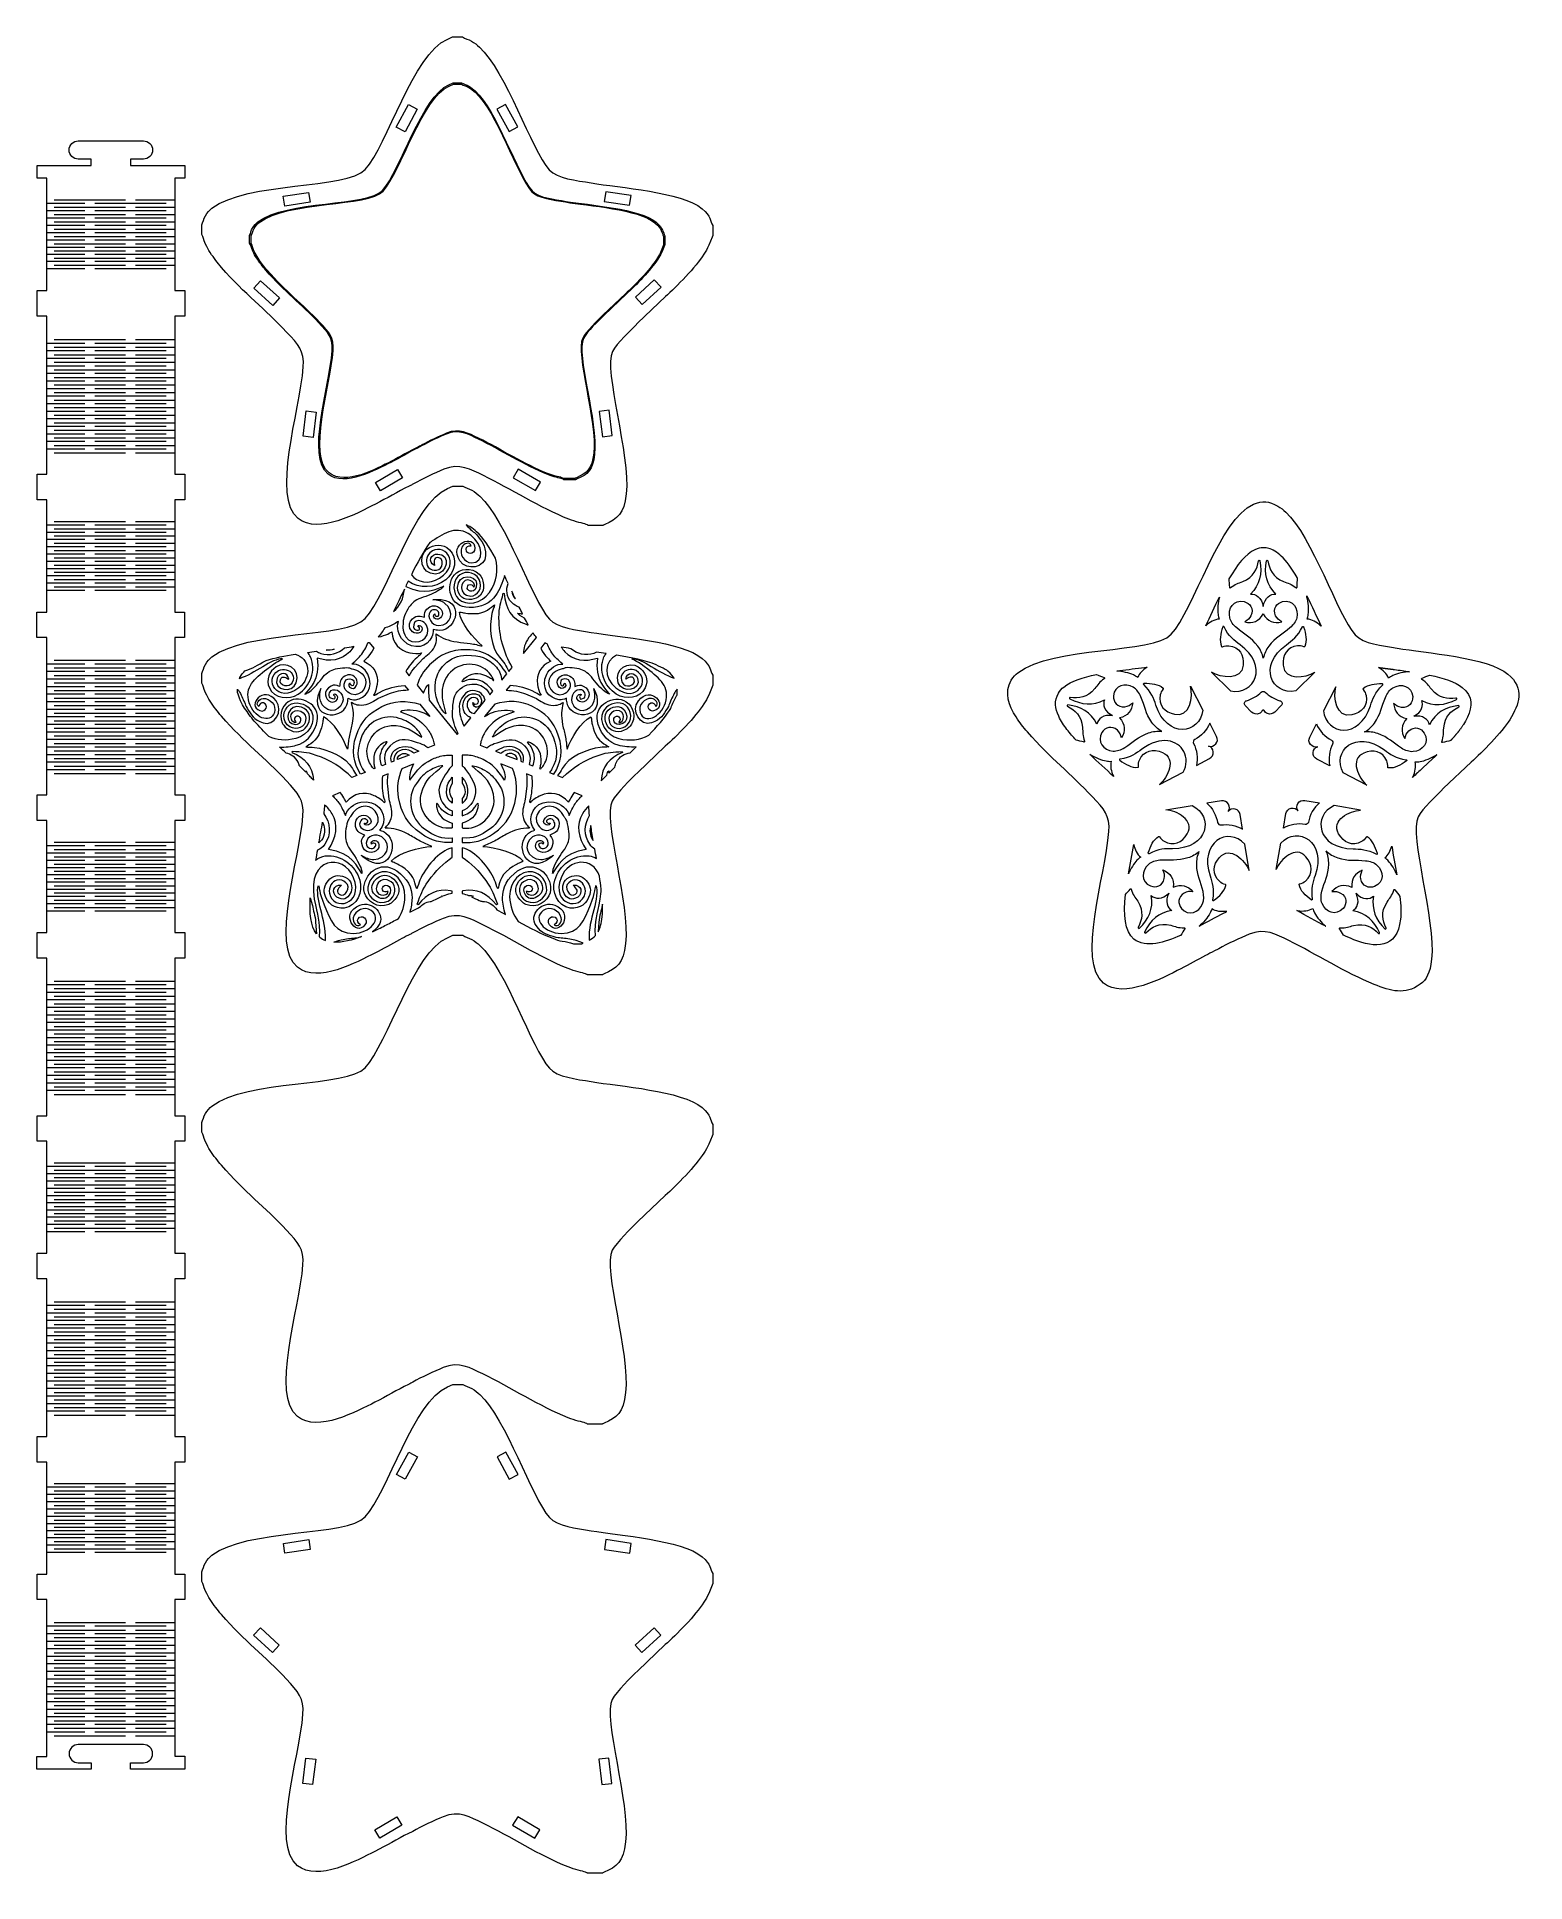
# Model space of a CAD drawing. Header units: centimetres. Extents: x -30.1 to 30.4, y -41.3 to 33.7.
import ezdxf

# ---------------------------------------------------------------- set-up
doc = ezdxf.new("R2010")
doc.units = ezdxf.units.CM
doc.header["$MEASUREMENT"] = 0
doc.layers.add('layer 1', color=7, linetype='Continuous')

msp = doc.modelspace()

# ---------------------------------------------------------------- linework, layer by layer
at = {"layer": 'layer 1', "color": 242, "lineweight": 9}
for points, knots in [([(-23.37424, 26.02867), (-23.37424, 26.02867), (-23.37335, 25.63412), (-23.37335, 25.63412), (-23.37335, 25.63412), (-23.29561, 25.51794), (-23.31341, 25.45504), (-23.21635, 25.24509), (-23.21635, 25.24509), (-23.1503, 25.10216), (-23.10312, 25.01559), (-23.02711, 24.90061), (-23.02711, 24.90061), (-22.87492, 24.67032), (-22.73948, 24.48868), (-22.56962, 24.2946), (-22.56962, 24.2946), (-21.61447, 23.20312), (-20.80911, 22.61548), (-19.9227, 21.6677), (-19.9227, 21.6677), (-19.45067, 21.16298), (-19.19461, 20.90041), (-19.24674, 20.24975), (-19.24674, 20.24975), (-19.39559, 18.39182), (-20.54418, 14.96794), (-19.45317, 14.0897), (-19.45317, 14.0897), (-18.62572, 13.42364), (-17.03748, 14.313), (-16.31005, 14.67715), (-16.31005, 14.67715), (-15.84658, 14.90914), (-15.41403, 15.17921), (-14.94784, 15.40647), (-14.94784, 15.40647), (-14.84924, 15.45454), (-14.85748, 15.44739), (-14.77404, 15.49574), (-14.77404, 15.49574), (-14.42509, 15.698), (-13.89634, 15.93896), (-13.53979, 16.08945), (-13.53979, 16.08945), (-12.90078, 16.35919), (-12.4316, 16.08106), (-11.92528, 15.83516), (-11.92528, 15.83516), (-10.82111, 15.29888), (-9.60138, 14.51435), (-8.45638, 14.06215), (-8.45638, 14.06215), (-8.1722, 13.94994), (-7.88703, 13.89853), (-7.74779, 13.84714), (-7.74779, 13.84714), (-7.65393, 13.81252), (-7.7008, 13.8303), (-7.66312, 13.80671), (-7.66312, 13.80671), (-7.66312, 13.80671), (-7.07302, 13.80804), (-7.07302, 13.80804), (-7.07302, 13.80804), (-7.06458, 13.81338), (-7.05325, 13.81873), (-7.0465, 13.822), (-7.0465, 13.822), (-7.0465, 13.822), (-6.99396, 13.84775), (-6.99396, 13.84775), (-6.99396, 13.84775), (-6.4744, 14.07708), (-6.21277, 14.26821), (-6.12112, 15.0897), (-6.12112, 15.0897), (-5.94512, 16.66743), (-7.06822, 20.12129), (-6.67854, 20.87789), (-6.67854, 20.87789), (-6.51268, 21.19984), (-5.91724, 21.77656), (-5.64854, 22.04217), (-5.64854, 22.04217), (-5.64854, 22.04217), (-4.52795, 23.11111), (-4.52795, 23.11111), (-4.52795, 23.11111), (-4.08051, 23.50519), (-3.29182, 24.3157), (-2.96741, 24.83514), (-2.96741, 24.83514), (-2.89805, 24.9462), (-2.82849, 25.05174), (-2.76385, 25.19606), (-2.76385, 25.19606), (-2.76385, 25.19606), (-2.63096, 25.53028), (-2.63096, 25.53028), (-2.63096, 25.53028), (-2.628, 25.53665), (-2.61932, 25.5414), (-2.61707, 25.5556), (-2.61707, 25.5556), (-2.61484, 25.56999), (-2.60798, 25.5729), (-2.60256, 25.58103), (-2.60256, 25.58103), (-2.60256, 25.58103), (-2.60351, 26.00293), (-2.60351, 26.00293), (-2.60351, 26.00293), (-2.71797, 26.18886), (-2.66708, 26.3707), (-3.0422, 26.68587), (-3.0422, 26.68587), (-3.85935, 27.37246), (-6.41761, 27.54311), (-7.5504, 27.73349), (-7.5504, 27.73349), (-8.1554, 27.8352), (-8.92583, 27.90878), (-9.2497, 28.26817), (-9.2497, 28.26817), (-9.97862, 29.07691), (-11.01307, 32.28627), (-12.09101, 33.25785), (-12.09101, 33.25785), (-12.1744, 33.33302), (-12.29683, 33.43366), (-12.41372, 33.50154), (-12.41372, 33.50154), (-12.52548, 33.5665), (-12.67459, 33.60009), (-12.78174, 33.66996), (-12.78174, 33.66996), (-12.78174, 33.66996), (-13.18828, 33.66904), (-13.18828, 33.66904), (-13.18828, 33.66904), (-13.18828, 33.66904), (-13.40521, 33.57015), (-13.40521, 33.57015), (-13.40521, 33.57015), (-14.77235, 32.98103), (-15.82738, 29.26378), (-16.73328, 28.27628), (-16.73328, 28.27628), (-17.46752, 27.47595), (-21.53169, 27.80147), (-22.96533, 26.70086), (-22.96533, 26.70086), (-23.05996, 26.62819), (-23.15332, 26.52295), (-23.22777, 26.39631), (-23.22777, 26.39631), (-23.30064, 26.2724), (-23.31709, 26.12873), (-23.37424, 26.02867)], [0, 0, 0, 0, 0.02439024, 0.02439024, 0.02439024, 0.02439024, 0.04878049, 0.04878049, 0.04878049, 0.04878049, 0.07317073, 0.07317073, 0.07317073, 0.07317073, 0.09756098, 0.09756098, 0.09756098, 0.09756098, 0.12195122, 0.12195122, 0.12195122, 0.12195122, 0.14634146, 0.14634146, 0.14634146, 0.14634146, 0.17073171, 0.17073171, 0.17073171, 0.17073171, 0.19512195, 0.19512195, 0.19512195, 0.19512195, 0.2195122, 0.2195122, 0.2195122, 0.2195122, 0.24390244, 0.24390244, 0.24390244, 0.24390244, 0.26829268, 0.26829268, 0.26829268, 0.26829268, 0.29268293, 0.29268293, 0.29268293, 0.29268293, 0.31707317, 0.31707317, 0.31707317, 0.31707317, 0.34146341, 0.34146341, 0.34146341, 0.34146341, 0.36585366, 0.36585366, 0.36585366, 0.36585366, 0.3902439, 0.3902439, 0.3902439, 0.3902439, 0.41463415, 0.41463415, 0.41463415, 0.41463415, 0.43902439, 0.43902439, 0.43902439, 0.43902439, 0.46341463, 0.46341463, 0.46341463, 0.46341463, 0.48780488, 0.48780488, 0.48780488, 0.48780488, 0.51219512, 0.51219512, 0.51219512, 0.51219512, 0.53658537, 0.53658537, 0.53658537, 0.53658537, 0.56097561, 0.56097561, 0.56097561, 0.56097561, 0.58536585, 0.58536585, 0.58536585, 0.58536585, 0.6097561, 0.6097561, 0.6097561, 0.6097561, 0.63414634, 0.63414634, 0.63414634, 0.63414634, 0.65853659, 0.65853659, 0.65853659, 0.65853659, 0.68292683, 0.68292683, 0.68292683, 0.68292683, 0.70731707, 0.70731707, 0.70731707, 0.70731707, 0.73170732, 0.73170732, 0.73170732, 0.73170732, 0.75609756, 0.75609756, 0.75609756, 0.75609756, 0.7804878, 0.7804878, 0.7804878, 0.7804878, 0.80487805, 0.80487805, 0.80487805, 0.80487805, 0.82926829, 0.82926829, 0.82926829, 0.82926829, 0.85365854, 0.85365854, 0.85365854, 0.85365854, 0.87804878, 0.87804878, 0.87804878, 0.87804878, 0.90243902, 0.90243902, 0.90243902, 0.90243902, 0.92682927, 0.92682927, 0.92682927, 0.92682927, 0.95121951, 0.95121951, 0.95121951, 0.95121951, 1, 1, 1, 1]), ([(-21.42761, 25.59841), (-21.42761, 25.59841), (-21.42689, 25.27778), (-21.42689, 25.27778), (-21.42689, 25.27778), (-21.36372, 25.18337), (-21.37818, 25.13225), (-21.2993, 24.96164), (-21.2993, 24.96164), (-21.24563, 24.84548), (-21.20728, 24.77513), (-21.14552, 24.6817), (-21.14552, 24.6817), (-21.02184, 24.49455), (-20.91178, 24.34694), (-20.77374, 24.18922), (-20.77374, 24.18922), (-19.99753, 23.30222), (-19.34305, 22.82468), (-18.62271, 22.05446), (-18.62271, 22.05446), (-18.23911, 21.6443), (-18.03102, 21.43092), (-18.07338, 20.90216), (-18.07338, 20.90216), (-18.19435, 19.3923), (-19.12776, 16.60988), (-18.24114, 15.89617), (-18.24114, 15.89617), (-17.56871, 15.35489), (-16.27802, 16.07764), (-15.68687, 16.37357), (-15.68687, 16.37357), (-15.31023, 16.56209), (-14.95872, 16.78157), (-14.57987, 16.96625), (-14.57987, 16.96625), (-14.49974, 17.00531), (-14.50644, 16.9995), (-14.43863, 17.03879), (-14.43863, 17.03879), (-14.15505, 17.20316), (-13.72536, 17.39897), (-13.43561, 17.52128), (-13.43561, 17.52128), (-12.91632, 17.74048), (-12.53504, 17.51446), (-12.12358, 17.31463), (-12.12358, 17.31463), (-11.22626, 16.87881), (-10.23505, 16.24126), (-9.30456, 15.87378), (-9.30456, 15.87378), (-9.07362, 15.78259), (-8.84188, 15.74081), (-8.72872, 15.69906), (-8.72872, 15.69906), (-8.65245, 15.67092), (-8.69054, 15.68536), (-8.65991, 15.6662), (-8.65991, 15.6662), (-8.65991, 15.6662), (-8.18037, 15.66728), (-8.18037, 15.66728), (-8.18037, 15.66728), (-8.17351, 15.67162), (-8.16431, 15.67597), (-8.15881, 15.67862), (-8.15881, 15.67862), (-8.15881, 15.67862), (-8.11612, 15.69955), (-8.11612, 15.69955), (-8.11612, 15.69955), (-7.69389, 15.88592), (-7.48128, 16.04124), (-7.4068, 16.70882), (-7.4068, 16.70882), (-7.26377, 17.99097), (-8.17647, 20.79776), (-7.8598, 21.41262), (-7.8598, 21.41262), (-7.72501, 21.67425), (-7.24112, 22.14293), (-7.02276, 22.35877), (-7.02276, 22.35877), (-7.02276, 22.35877), (-6.11211, 23.22745), (-6.11211, 23.22745), (-6.11211, 23.22745), (-5.74849, 23.5477), (-5.10756, 24.20636), (-4.84393, 24.62849), (-4.84393, 24.62849), (-4.78757, 24.71875), (-4.73104, 24.80451), (-4.6785, 24.92179), (-4.6785, 24.92179), (-4.6785, 24.92179), (-4.57052, 25.1934), (-4.57052, 25.1934), (-4.57052, 25.1934), (-4.56811, 25.19858), (-4.56105, 25.20243), (-4.55923, 25.21397), (-4.55923, 25.21397), (-4.55741, 25.22567), (-4.55184, 25.22803), (-4.54743, 25.23464), (-4.54743, 25.23464), (-4.54743, 25.23464), (-4.5482, 25.5775), (-4.5482, 25.5775), (-4.5482, 25.5775), (-4.64122, 25.7286), (-4.59987, 25.87637), (-4.90471, 26.13249), (-4.90471, 26.13249), (-5.56877, 26.69045), (-7.64775, 26.82914), (-8.56832, 26.98385), (-8.56832, 26.98385), (-9.05997, 27.0665), (-9.68606, 27.12629), (-9.94926, 27.41835), (-9.94926, 27.41835), (-10.54161, 28.07558), (-11.38226, 30.68368), (-12.25825, 31.47324), (-12.25825, 31.47324), (-12.32603, 31.53432), (-12.42552, 31.61611), (-12.52051, 31.67127), (-12.52051, 31.67127), (-12.61133, 31.72407), (-12.73251, 31.75136), (-12.81958, 31.80814), (-12.81958, 31.80814), (-12.81958, 31.80814), (-13.14996, 31.80739), (-13.14996, 31.80739), (-13.14996, 31.80739), (-13.14996, 31.80739), (-13.32624, 31.72703), (-13.32624, 31.72703), (-13.32624, 31.72703), (-14.43726, 31.24828), (-15.29463, 28.22744), (-16.03081, 27.42495), (-16.03081, 27.42495), (-16.6275, 26.77456), (-19.93026, 27.03909), (-21.09531, 26.14467), (-21.09531, 26.14467), (-21.17221, 26.08562), (-21.24808, 26.00009), (-21.30858, 25.89718), (-21.30858, 25.89718), (-21.36781, 25.79648), (-21.38117, 25.67973), (-21.42761, 25.59841)], [0, 0, 0, 0, 0.02439024, 0.02439024, 0.02439024, 0.02439024, 0.04878049, 0.04878049, 0.04878049, 0.04878049, 0.07317073, 0.07317073, 0.07317073, 0.07317073, 0.09756098, 0.09756098, 0.09756098, 0.09756098, 0.12195122, 0.12195122, 0.12195122, 0.12195122, 0.14634146, 0.14634146, 0.14634146, 0.14634146, 0.17073171, 0.17073171, 0.17073171, 0.17073171, 0.19512195, 0.19512195, 0.19512195, 0.19512195, 0.2195122, 0.2195122, 0.2195122, 0.2195122, 0.24390244, 0.24390244, 0.24390244, 0.24390244, 0.26829268, 0.26829268, 0.26829268, 0.26829268, 0.29268293, 0.29268293, 0.29268293, 0.29268293, 0.31707317, 0.31707317, 0.31707317, 0.31707317, 0.34146341, 0.34146341, 0.34146341, 0.34146341, 0.36585366, 0.36585366, 0.36585366, 0.36585366, 0.3902439, 0.3902439, 0.3902439, 0.3902439, 0.41463415, 0.41463415, 0.41463415, 0.41463415, 0.43902439, 0.43902439, 0.43902439, 0.43902439, 0.46341463, 0.46341463, 0.46341463, 0.46341463, 0.48780488, 0.48780488, 0.48780488, 0.48780488, 0.51219512, 0.51219512, 0.51219512, 0.51219512, 0.53658537, 0.53658537, 0.53658537, 0.53658537, 0.56097561, 0.56097561, 0.56097561, 0.56097561, 0.58536585, 0.58536585, 0.58536585, 0.58536585, 0.6097561, 0.6097561, 0.6097561, 0.6097561, 0.63414634, 0.63414634, 0.63414634, 0.63414634, 0.65853659, 0.65853659, 0.65853659, 0.65853659, 0.68292683, 0.68292683, 0.68292683, 0.68292683, 0.70731707, 0.70731707, 0.70731707, 0.70731707, 0.73170732, 0.73170732, 0.73170732, 0.73170732, 0.75609756, 0.75609756, 0.75609756, 0.75609756, 0.7804878, 0.7804878, 0.7804878, 0.7804878, 0.80487805, 0.80487805, 0.80487805, 0.80487805, 0.82926829, 0.82926829, 0.82926829, 0.82926829, 0.85365854, 0.85365854, 0.85365854, 0.85365854, 0.87804878, 0.87804878, 0.87804878, 0.87804878, 0.90243902, 0.90243902, 0.90243902, 0.90243902, 0.92682927, 0.92682927, 0.92682927, 0.92682927, 0.95121951, 0.95121951, 0.95121951, 0.95121951, 1, 1, 1, 1]), ([(-21.36498, 25.5833), (-21.36498, 25.5833), (-21.36424, 25.2648), (-21.36424, 25.2648), (-21.36424, 25.2648), (-21.30149, 25.17101), (-21.31586, 25.12023), (-21.2375, 24.95075), (-21.2375, 24.95075), (-21.18419, 24.83536), (-21.1461, 24.76548), (-21.08476, 24.67266), (-21.08476, 24.67266), (-20.96191, 24.48675), (-20.85259, 24.3401), (-20.71549, 24.18343), (-20.71549, 24.18343), (-19.94454, 23.30226), (-19.29451, 22.82784), (-18.57905, 22.06268), (-18.57905, 22.06268), (-18.19806, 21.65522), (-17.99138, 21.44324), (-18.03341, 20.918), (-18.03341, 20.918), (-18.15342, 19.41819), (-19.08021, 16.65433), (-18.19963, 15.9453), (-18.19963, 15.9453), (-17.53177, 15.40757), (-16.24999, 16.12541), (-15.66292, 16.41932), (-15.66292, 16.41932), (-15.28888, 16.60657), (-14.9398, 16.82456), (-14.56356, 17.00798), (-14.56356, 17.00798), (-14.48398, 17.04678), (-14.49064, 17.04101), (-14.4233, 17.08003), (-14.4233, 17.08003), (-14.14168, 17.24328), (-13.71495, 17.43777), (-13.4272, 17.55923), (-13.4272, 17.55923), (-12.91149, 17.77693), (-12.53281, 17.55239), (-12.12416, 17.35385), (-12.12416, 17.35385), (-11.23296, 16.92087), (-10.2485, 16.28748), (-9.32437, 15.92237), (-9.32437, 15.92237), (-9.09501, 15.83176), (-8.86486, 15.79025), (-8.75247, 15.74876), (-8.75247, 15.74876), (-8.67672, 15.7208), (-8.71455, 15.73515), (-8.68413, 15.71611), (-8.68413, 15.71611), (-8.68413, 15.71611), (-8.20788, 15.71715), (-8.20788, 15.71715), (-8.20788, 15.71715), (-8.20106, 15.72146), (-8.19193, 15.72578), (-8.18647, 15.72841), (-8.18647, 15.72841), (-8.18647, 15.72841), (-8.14407, 15.7492), (-8.14407, 15.7492), (-8.14407, 15.7492), (-7.72476, 15.93429), (-7.51362, 16.08857), (-7.4397, 16.75171), (-7.4397, 16.75171), (-7.29775, 18.02533), (-8.2044, 20.81353), (-7.88995, 21.42427), (-7.88995, 21.42427), (-7.75611, 21.68416), (-7.27557, 22.14968), (-7.05874, 22.36407), (-7.05874, 22.36407), (-7.05874, 22.36407), (-6.15439, 23.22691), (-6.15439, 23.22691), (-6.15439, 23.22691), (-5.7933, 23.545), (-5.15682, 24.19924), (-4.89503, 24.61854), (-4.89503, 24.61854), (-4.83906, 24.70819), (-4.78293, 24.79338), (-4.73076, 24.90988), (-4.73076, 24.90988), (-4.73076, 24.90988), (-4.62354, 25.17967), (-4.62354, 25.17967), (-4.62354, 25.17967), (-4.62114, 25.18481), (-4.61414, 25.18864), (-4.61233, 25.20011), (-4.61233, 25.20011), (-4.61053, 25.21173), (-4.60499, 25.21407), (-4.60061, 25.22064), (-4.60061, 25.22064), (-4.60061, 25.22064), (-4.60141, 25.56121), (-4.60141, 25.56121), (-4.60141, 25.56121), (-4.6938, 25.71132), (-4.65274, 25.8581), (-4.95551, 26.11255), (-4.95551, 26.11255), (-5.61506, 26.66685), (-7.67978, 26.80477), (-8.59404, 26.95853), (-8.59404, 26.95853), (-9.08232, 27.04067), (-9.70413, 27.10012), (-9.96554, 27.39025), (-9.96554, 27.39025), (-10.55388, 28.04316), (-11.38897, 30.63399), (-12.25901, 31.41837), (-12.25901, 31.41837), (-12.32632, 31.47905), (-12.42513, 31.5603), (-12.51947, 31.6151), (-12.51947, 31.6151), (-12.60968, 31.66755), (-12.73003, 31.69468), (-12.8165, 31.75109), (-12.8165, 31.75109), (-12.8165, 31.75109), (-13.14462, 31.75037), (-13.14462, 31.75037), (-13.14462, 31.75037), (-13.14462, 31.75037), (-13.31969, 31.67056), (-13.31969, 31.67056), (-13.31969, 31.67056), (-14.42304, 31.19507), (-15.2743, 28.19438), (-16.00536, 27.39728), (-16.00536, 27.39728), (-16.5979, 26.75126), (-19.87801, 27.01428), (-21.03501, 26.12591), (-21.03501, 26.12591), (-21.11138, 26.06725), (-21.18672, 25.9823), (-21.24679, 25.88008), (-21.24679, 25.88008), (-21.3056, 25.78005), (-21.31887, 25.66408), (-21.36498, 25.5833)], [0, 0, 0, 0, 0.02439024, 0.02439024, 0.02439024, 0.02439024, 0.04878049, 0.04878049, 0.04878049, 0.04878049, 0.07317073, 0.07317073, 0.07317073, 0.07317073, 0.09756098, 0.09756098, 0.09756098, 0.09756098, 0.12195122, 0.12195122, 0.12195122, 0.12195122, 0.14634146, 0.14634146, 0.14634146, 0.14634146, 0.17073171, 0.17073171, 0.17073171, 0.17073171, 0.19512195, 0.19512195, 0.19512195, 0.19512195, 0.2195122, 0.2195122, 0.2195122, 0.2195122, 0.24390244, 0.24390244, 0.24390244, 0.24390244, 0.26829268, 0.26829268, 0.26829268, 0.26829268, 0.29268293, 0.29268293, 0.29268293, 0.29268293, 0.31707317, 0.31707317, 0.31707317, 0.31707317, 0.34146341, 0.34146341, 0.34146341, 0.34146341, 0.36585366, 0.36585366, 0.36585366, 0.36585366, 0.3902439, 0.3902439, 0.3902439, 0.3902439, 0.41463415, 0.41463415, 0.41463415, 0.41463415, 0.43902439, 0.43902439, 0.43902439, 0.43902439, 0.46341463, 0.46341463, 0.46341463, 0.46341463, 0.48780488, 0.48780488, 0.48780488, 0.48780488, 0.51219512, 0.51219512, 0.51219512, 0.51219512, 0.53658537, 0.53658537, 0.53658537, 0.53658537, 0.56097561, 0.56097561, 0.56097561, 0.56097561, 0.58536585, 0.58536585, 0.58536585, 0.58536585, 0.6097561, 0.6097561, 0.6097561, 0.6097561, 0.63414634, 0.63414634, 0.63414634, 0.63414634, 0.65853659, 0.65853659, 0.65853659, 0.65853659, 0.68292683, 0.68292683, 0.68292683, 0.68292683, 0.70731707, 0.70731707, 0.70731707, 0.70731707, 0.73170732, 0.73170732, 0.73170732, 0.73170732, 0.75609756, 0.75609756, 0.75609756, 0.75609756, 0.7804878, 0.7804878, 0.7804878, 0.7804878, 0.80487805, 0.80487805, 0.80487805, 0.80487805, 0.82926829, 0.82926829, 0.82926829, 0.82926829, 0.85365854, 0.85365854, 0.85365854, 0.85365854, 0.87804878, 0.87804878, 0.87804878, 0.87804878, 0.90243902, 0.90243902, 0.90243902, 0.90243902, 0.92682927, 0.92682927, 0.92682927, 0.92682927, 0.95121951, 0.95121951, 0.95121951, 0.95121951, 1, 1, 1, 1]), ([(-24.46328, -36.23463), (-24.46328, -36.23463), (-24.46328, -30.76491), (-24.46328, -30.76491), (-24.46328, -30.76491), (-24.46328, -30.76491), (-24.46328, -29.86538), (-24.46328, -29.86538), (-24.46328, -29.86538), (-24.46328, -29.86538), (-24.06333, -29.86538), (-24.06333, -29.86538), (-24.06333, -29.86538), (-24.06333, -29.86538), (-24.06333, -28.82439), (-24.06333, -28.82439), (-24.06333, -28.82439), (-24.06333, -28.82439), (-24.46328, -28.82439), (-24.46328, -28.82439), (-24.46328, -28.82439), (-24.46328, -28.82439), (-24.46328, -24.27006), (-24.46328, -24.27006), (-24.46328, -24.27006), (-24.46328, -24.27006), (-24.06333, -24.27006), (-24.06333, -24.27006), (-24.06333, -24.27006), (-24.06333, -24.27006), (-24.06333, -23.22907), (-24.06333, -23.22907), (-24.06333, -23.22907), (-24.06333, -23.22907), (-24.46328, -23.22907), (-24.46328, -23.22907), (-24.46328, -23.22907), (-24.46328, -23.22907), (-24.46328, -16.82622), (-24.46328, -16.82622), (-24.46328, -16.82622), (-24.46328, -16.82622), (-24.06333, -16.82622), (-24.06333, -16.82622), (-24.06333, -16.82622), (-24.06333, -16.82622), (-24.06333, -15.78523), (-24.06333, -15.78523), (-24.06333, -15.78523), (-24.06333, -15.78523), (-24.46328, -15.78523), (-24.46328, -15.78523), (-24.46328, -15.78523), (-24.46328, -15.78523), (-24.46328, -11.23091), (-24.46328, -11.23091), (-24.46328, -11.23091), (-24.46328, -11.23091), (-24.06333, -11.23091), (-24.06333, -11.23091), (-24.06333, -11.23091), (-24.06333, -11.23091), (-24.06333, -10.18992), (-24.06333, -10.18992), (-24.06333, -10.18992), (-24.06333, -10.18992), (-24.46328, -10.18992), (-24.46328, -10.18992), (-24.46328, -10.18992), (-24.46328, -10.18992), (-24.46328, -3.78709), (-24.46328, -3.78709), (-24.46328, -3.78709), (-24.46328, -3.78709), (-24.06333, -3.78709), (-24.06333, -3.78709), (-24.06333, -3.78709), (-24.06333, -3.78709), (-24.06333, -2.7461), (-24.06333, -2.7461), (-24.06333, -2.7461), (-24.06333, -2.7461), (-24.46328, -2.7461), (-24.46328, -2.7461), (-24.46328, -2.7461), (-24.46328, -2.7461), (-24.46328, 1.80822), (-24.46328, 1.80822), (-24.46328, 1.80822), (-24.46328, 1.80822), (-24.06333, 1.80822), (-24.06333, 1.80822), (-24.06333, 1.80822), (-24.06333, 1.80822), (-24.06333, 2.84921), (-24.06333, 2.84921), (-24.06333, 2.84921), (-24.06333, 2.84921), (-24.46328, 2.84921), (-24.46328, 2.84921), (-24.46328, 2.84921), (-24.46328, 2.84921), (-24.46802, 9.24765), (-24.46802, 9.24765), (-24.46802, 9.24765), (-24.46802, 9.24765), (-24.06807, 9.24765), (-24.06807, 9.24765), (-24.06807, 9.24765), (-24.06807, 9.24765), (-24.06807, 10.28864), (-24.06807, 10.28864), (-24.06807, 10.28864), (-24.06807, 10.28864), (-24.46802, 10.28864), (-24.46802, 10.28864), (-24.46802, 10.28864), (-24.46802, 10.28864), (-24.46328, 14.84736), (-24.46328, 14.84736), (-24.46328, 14.84736), (-24.46328, 14.84736), (-24.06333, 14.84736), (-24.06333, 14.84736), (-24.06333, 14.84736), (-24.06333, 14.84736), (-24.06333, 15.88835), (-24.06333, 15.88835), (-24.06333, 15.88835), (-24.06333, 15.88835), (-24.46328, 15.88835), (-24.46328, 15.88835), (-24.46328, 15.88835), (-24.46328, 15.88835), (-24.46328, 21.41478), (-24.46328, 21.41478), (-24.46328, 21.41478), (-24.46328, 21.41478), (-24.46328, 22.32104), (-24.46328, 22.32104), (-24.46328, 22.32104), (-24.46328, 22.32104), (-24.06333, 22.32104), (-24.06333, 22.32104), (-24.06333, 22.32104), (-24.06333, 22.32104), (-24.06333, 23.36203), (-24.06333, 23.36203), (-24.06333, 23.36203), (-24.06333, 23.36203), (-24.46328, 23.36203), (-24.46328, 23.36203), (-24.46328, 23.36203), (-24.46328, 23.36203), (-24.46328, 27.33393), (-24.46328, 27.33393), (-24.46328, 27.33393), (-24.46328, 27.33393), (-24.46328, 27.72563), (-24.46328, 27.72563), (-24.46328, 27.72563), (-24.46328, 27.72563), (-24.46328, 27.73864), (-24.46328, 27.73864), (-24.46328, 27.73864), (-24.46328, 27.73864), (-24.46328, 27.83229), (-24.46328, 27.83229), (-24.46328, 27.83229), (-24.46328, 27.83229), (-24.46328, 27.91471), (-24.46328, 27.91471), (-24.46328, 27.91471), (-24.46328, 27.91471), (-24.46328, 27.92161), (-24.46328, 27.92161), (-24.46328, 27.92161), (-24.46328, 27.92161), (-24.06333, 27.92161), (-24.06333, 27.92161), (-24.06333, 27.92161), (-24.06333, 27.92161), (-24.06333, 27.92173), (-24.06333, 27.92173), (-24.06333, 27.92173), (-24.06333, 27.92173), (-24.06333, 28.08679), (-24.06333, 28.08679), (-24.06333, 28.08679), (-24.06333, 28.08679), (-24.06333, 28.43121), (-24.06333, 28.43121), (-24.06333, 28.43121), (-24.06333, 28.43121), (-24.06333, 28.43686), (-24.06333, 28.43686), (-24.06333, 28.43686), (-24.54492, 28.43686), (-25.02415, 28.43521), (-25.50671, 28.43521), (-25.50671, 28.43521), (-25.50671, 28.43521), (-26.02721, 28.43521), (-26.02721, 28.43521), (-26.02721, 28.43521), (-26.02721, 28.43521), (-26.27105, 28.43521), (-26.27105, 28.43521), (-26.27105, 28.43521), (-26.27105, 28.43521), (-26.27105, 28.69985), (-26.27105, 28.69985), (-26.27105, 28.69985), (-26.27105, 28.69985), (-25.74263, 28.69985), (-25.74263, 28.69985), (-25.74263, 28.69985), (-25.53906, 28.69985), (-25.37252, 28.8664), (-25.37252, 29.06998), (-25.37252, 29.06998), (-25.37252, 29.06998), (-25.37252, 29.06998), (-25.37252, 29.06998), (-25.37252, 29.06998), (-25.37252, 29.27354), (-25.53906, 29.44008), (-25.74263, 29.44008), (-25.74263, 29.44008), (-25.74263, 29.44008), (-28.39361, 29.44008), (-28.39361, 29.44008), (-28.39361, 29.44008), (-28.59718, 29.44008), (-28.76372, 29.27354), (-28.76372, 29.06998), (-28.76372, 29.06998), (-28.76372, 29.06998), (-28.76372, 29.06998), (-28.76372, 29.06998), (-28.76372, 29.06998), (-28.76372, 28.8664), (-28.59718, 28.69985), (-28.39361, 28.69985), (-28.39361, 28.69985), (-28.39361, 28.69985), (-27.86519, 28.69985), (-27.86519, 28.69985), (-27.86519, 28.69985), (-27.86519, 28.69985), (-27.86519, 28.43521), (-27.86519, 28.43521), (-27.86519, 28.43521), (-27.86519, 28.43521), (-28.10919, 28.43521), (-28.10919, 28.43521), (-28.10919, 28.43521), (-28.10919, 28.43521), (-28.62968, 28.43521), (-28.62968, 28.43521), (-28.62968, 28.43521), (-28.62968, 28.43521), (-29.15018, 28.43521), (-29.15018, 28.43521), (-29.15018, 28.43521), (-29.15018, 28.43521), (-29.28228, 28.43521), (-29.28228, 28.43521), (-29.28228, 28.43521), (-29.28228, 28.43521), (-29.37369, 28.43521), (-29.37369, 28.43521), (-29.37369, 28.43521), (-29.37369, 28.43521), (-29.66822, 28.43521), (-29.66822, 28.43521), (-29.66822, 28.43521), (-29.66822, 28.43521), (-30.06817, 28.43521), (-30.06817, 28.43521), (-30.06817, 28.43521), (-30.06817, 28.43521), (-30.06817, 27.92596), (-30.06817, 27.92596), (-30.06817, 27.92596), (-30.06817, 27.92596), (-29.66822, 27.92596), (-29.66822, 27.92596), (-29.66822, 27.92596), (-29.66822, 27.92596), (-29.66822, 27.83229), (-29.66822, 27.83229), (-29.66822, 27.83229), (-29.66822, 27.83229), (-29.66822, 27.73864), (-29.66822, 27.73864), (-29.66822, 27.73864), (-29.66822, 27.73864), (-29.66822, 27.54695), (-29.66822, 27.54695), (-29.66822, 27.54695), (-29.66822, 27.54695), (-29.66822, 27.33393), (-29.66822, 27.33393), (-29.66822, 27.33393), (-29.66822, 27.33393), (-29.66822, 23.36203), (-29.66822, 23.36203), (-29.66822, 23.36203), (-29.66822, 23.36203), (-30.06817, 23.36203), (-30.06817, 23.36203), (-30.06817, 23.36203), (-30.06817, 23.36203), (-30.06817, 22.32104), (-30.06817, 22.32104), (-30.06817, 22.32104), (-30.06817, 22.32104), (-29.66822, 22.32104), (-29.66822, 22.32104), (-29.66822, 22.32104), (-29.66822, 22.32104), (-29.66822, 21.41478), (-29.66822, 21.41478), (-29.66822, 21.41478), (-29.66822, 21.41478), (-29.66822, 15.88835), (-29.66822, 15.88835), (-29.66822, 15.88835), (-29.66822, 15.88835), (-30.06817, 15.88835), (-30.06817, 15.88835), (-30.06817, 15.88835), (-30.06817, 15.88835), (-30.06817, 14.84736), (-30.06817, 14.84736), (-30.06817, 14.84736), (-30.06817, 14.84736), (-29.66822, 14.84736), (-29.66822, 14.84736), (-29.66822, 14.84736), (-29.66822, 14.84736), (-29.67296, 10.28864), (-29.67296, 10.28864), (-29.67296, 10.28864), (-29.67296, 10.28864), (-30.07291, 10.28864), (-30.07291, 10.28864), (-30.07291, 10.28864), (-30.07291, 10.28864), (-30.07291, 9.24765), (-30.07291, 9.24765), (-30.07291, 9.24765), (-30.07291, 9.24765), (-29.67296, 9.24765), (-29.67296, 9.24765), (-29.67296, 9.24765), (-29.67296, 9.24765), (-29.66822, 2.84921), (-29.66822, 2.84921), (-29.66822, 2.84921), (-29.66822, 2.84921), (-30.06817, 2.84921), (-30.06817, 2.84921), (-30.06817, 2.84921), (-30.06817, 2.84921), (-30.06817, 1.80822), (-30.06817, 1.80822), (-30.06817, 1.80822), (-30.06817, 1.80822), (-29.66822, 1.80822), (-29.66822, 1.80822), (-29.66822, 1.80822), (-29.66822, 1.80822), (-29.66822, -2.7461), (-29.66822, -2.7461), (-29.66822, -2.7461), (-29.66822, -2.7461), (-30.06817, -2.7461), (-30.06817, -2.7461), (-30.06817, -2.7461), (-30.06817, -2.7461), (-30.06817, -3.78709), (-30.06817, -3.78709), (-30.06817, -3.78709), (-30.06817, -3.78709), (-29.66822, -3.78709), (-29.66822, -3.78709), (-29.66822, -3.78709), (-29.66822, -3.78709), (-29.66822, -10.18992), (-29.66822, -10.18992), (-29.66822, -10.18992), (-29.66822, -10.18992), (-30.06817, -10.18992), (-30.06817, -10.18992), (-30.06817, -10.18992), (-30.06817, -10.18992), (-30.06817, -11.23091), (-30.06817, -11.23091), (-30.06817, -11.23091), (-30.06817, -11.23091), (-29.66822, -11.23091), (-29.66822, -11.23091), (-29.66822, -11.23091), (-29.66822, -11.23091), (-29.66822, -15.78523), (-29.66822, -15.78523), (-29.66822, -15.78523), (-29.66822, -15.78523), (-30.06817, -15.78523), (-30.06817, -15.78523), (-30.06817, -15.78523), (-30.06817, -15.78523), (-30.06817, -16.82622), (-30.06817, -16.82622), (-30.06817, -16.82622), (-30.06817, -16.82622), (-29.66822, -16.82622), (-29.66822, -16.82622), (-29.66822, -16.82622), (-29.66822, -16.82622), (-29.66822, -23.22907), (-29.66822, -23.22907), (-29.66822, -23.22907), (-29.66822, -23.22907), (-30.06817, -23.22907), (-30.06817, -23.22907), (-30.06817, -23.22907), (-30.06817, -23.22907), (-30.06817, -24.27006), (-30.06817, -24.27006), (-30.06817, -24.27006), (-30.06817, -24.27006), (-29.66822, -24.27006), (-29.66822, -24.27006), (-29.66822, -24.27006), (-29.66822, -24.27006), (-29.66822, -28.82439), (-29.66822, -28.82439), (-29.66822, -28.82439), (-29.66822, -28.82439), (-30.06817, -28.82439), (-30.06817, -28.82439), (-30.06817, -28.82439), (-30.06817, -28.82439), (-30.06817, -29.86538), (-30.06817, -29.86538), (-30.06817, -29.86538), (-30.06817, -29.86538), (-29.66822, -29.86538), (-29.66822, -29.86538), (-29.66822, -29.86538), (-29.66822, -29.86538), (-29.66822, -30.76491), (-29.66822, -30.76491), (-29.66822, -30.76491), (-29.66822, -30.76491), (-29.66822, -36.24523), (-29.66822, -36.24523), (-29.66822, -36.24523), (-29.66822, -36.24523), (-30.07291, -36.24523), (-30.07291, -36.24523), (-30.07291, -36.24523), (-30.07291, -36.24523), (-30.07291, -36.76048), (-30.07291, -36.76048), (-30.07291, -36.76048), (-30.07291, -36.76048), (-29.66822, -36.76048), (-29.66822, -36.76048), (-29.66822, -36.76048), (-29.66822, -36.76048), (-29.58064, -36.76048), (-29.58064, -36.76048), (-29.58064, -36.76048), (-29.58064, -36.76048), (-29.13716, -36.76048), (-29.13716, -36.76048), (-29.13716, -36.76048), (-29.13716, -36.76048), (-28.61667, -36.76048), (-28.61667, -36.76048), (-28.61667, -36.76048), (-28.61667, -36.76048), (-28.09618, -36.76048), (-28.09618, -36.76048), (-28.09618, -36.76048), (-28.09618, -36.76048), (-27.86519, -36.76048), (-27.86519, -36.76048), (-27.86519, -36.76048), (-27.86519, -36.76048), (-27.86519, -36.49584), (-27.86519, -36.49584), (-27.86519, -36.49584), (-27.86519, -36.49584), (-28.39361, -36.49584), (-28.39361, -36.49584), (-28.39361, -36.49584), (-28.59718, -36.49584), (-28.76372, -36.32929), (-28.76372, -36.12571), (-28.76372, -36.12571), (-28.76372, -36.12571), (-28.76372, -36.12571), (-28.76372, -36.12571), (-28.76372, -36.12571), (-28.76372, -35.92215), (-28.59718, -35.75562), (-28.39361, -35.75562), (-28.39361, -35.75562), (-28.39361, -35.75562), (-25.74263, -35.75562), (-25.74263, -35.75562), (-25.74263, -35.75562), (-25.53906, -35.75562), (-25.37252, -35.92215), (-25.37252, -36.12571), (-25.37252, -36.12571), (-25.37252, -36.12571), (-25.37252, -36.12571), (-25.37252, -36.12571), (-25.37252, -36.12571), (-25.37252, -36.32929), (-25.53906, -36.49584), (-25.74263, -36.49584), (-25.74263, -36.49584), (-25.74263, -36.49584), (-26.27105, -36.49584), (-26.27105, -36.49584), (-26.27105, -36.49584), (-26.27105, -36.49584), (-26.27105, -36.76048), (-26.27105, -36.76048), (-26.27105, -36.76048), (-26.27105, -36.76048), (-26.0142, -36.76048), (-26.0142, -36.76048), (-26.0142, -36.76048), (-26.0142, -36.76048), (-25.4937, -36.76048), (-25.4937, -36.76048), (-25.4937, -36.76048), (-25.4937, -36.76048), (-25.15083, -36.76048), (-25.15083, -36.76048), (-25.15083, -36.76048), (-25.15083, -36.76048), (-24.98622, -36.76048), (-24.98622, -36.76048), (-24.98622, -36.76048), (-24.98622, -36.76048), (-24.46426, -36.76048), (-24.46426, -36.76048), (-24.46426, -36.76048), (-24.46426, -36.76048), (-24.06333, -36.76048), (-24.06333, -36.76048), (-24.06333, -36.76048), (-24.06333, -36.76048), (-24.06333, -36.57905), (-24.06333, -36.57905), (-24.06333, -36.57905), (-24.06333, -36.57905), (-24.06333, -36.23463), (-24.06333, -36.23463), (-24.06333, -36.23463), (-24.06333, -36.23463), (-24.46328, -36.23463), (-24.46328, -36.23463)], [0, 0, 0, 0, 0.00694444, 0.00694444, 0.00694444, 0.00694444, 0.01388889, 0.01388889, 0.01388889, 0.01388889, 0.02083333, 0.02083333, 0.02083333, 0.02083333, 0.02777778, 0.02777778, 0.02777778, 0.02777778, 0.03472222, 0.03472222, 0.03472222, 0.03472222, 0.04166667, 0.04166667, 0.04166667, 0.04166667, 0.04861111, 0.04861111, 0.04861111, 0.04861111, 0.05555556, 0.05555556, 0.05555556, 0.05555556, 0.0625, 0.0625, 0.0625, 0.0625, 0.06944444, 0.06944444, 0.06944444, 0.06944444, 0.07638889, 0.07638889, 0.07638889, 0.07638889, 0.08333333, 0.08333333, 0.08333333, 0.08333333, 0.09027778, 0.09027778, 0.09027778, 0.09027778, 0.09722222, 0.09722222, 0.09722222, 0.09722222, 0.10416667, 0.10416667, 0.10416667, 0.10416667, 0.11111111, 0.11111111, 0.11111111, 0.11111111, 0.11805556, 0.11805556, 0.11805556, 0.11805556, 0.125, 0.125, 0.125, 0.125, 0.13194444, 0.13194444, 0.13194444, 0.13194444, 0.13888889, 0.13888889, 0.13888889, 0.13888889, 0.14583333, 0.14583333, 0.14583333, 0.14583333, 0.15277778, 0.15277778, 0.15277778, 0.15277778, 0.15972222, 0.15972222, 0.15972222, 0.15972222, 0.16666667, 0.16666667, 0.16666667, 0.16666667, 0.17361111, 0.17361111, 0.17361111, 0.17361111, 0.18055556, 0.18055556, 0.18055556, 0.18055556, 0.1875, 0.1875, 0.1875, 0.1875, 0.19444444, 0.19444444, 0.19444444, 0.19444444, 0.20138889, 0.20138889, 0.20138889, 0.20138889, 0.20833333, 0.20833333, 0.20833333, 0.20833333, 0.21527778, 0.21527778, 0.21527778, 0.21527778, 0.22222222, 0.22222222, 0.22222222, 0.22222222, 0.22916667, 0.22916667, 0.22916667, 0.22916667, 0.23611111, 0.23611111, 0.23611111, 0.23611111, 0.24305556, 0.24305556, 0.24305556, 0.24305556, 0.25, 0.25, 0.25, 0.25, 0.25694444, 0.25694444, 0.25694444, 0.25694444, 0.26388889, 0.26388889, 0.26388889, 0.26388889, 0.27083333, 0.27083333, 0.27083333, 0.27083333, 0.27777778, 0.27777778, 0.27777778, 0.27777778, 0.28472222, 0.28472222, 0.28472222, 0.28472222, 0.29166667, 0.29166667, 0.29166667, 0.29166667, 0.29861111, 0.29861111, 0.29861111, 0.29861111, 0.30555556, 0.30555556, 0.30555556, 0.30555556, 0.3125, 0.3125, 0.3125, 0.3125, 0.31944444, 0.31944444, 0.31944444, 0.31944444, 0.32638889, 0.32638889, 0.32638889, 0.32638889, 0.33333333, 0.33333333, 0.33333333, 0.33333333, 0.34027778, 0.34027778, 0.34027778, 0.34027778, 0.34722222, 0.34722222, 0.34722222, 0.34722222, 0.35416667, 0.35416667, 0.35416667, 0.35416667, 0.36111111, 0.36111111, 0.36111111, 0.36111111, 0.36805556, 0.36805556, 0.36805556, 0.36805556, 0.375, 0.375, 0.375, 0.375, 0.38194444, 0.38194444, 0.38194444, 0.38194444, 0.38888889, 0.38888889, 0.38888889, 0.38888889, 0.39583333, 0.39583333, 0.39583333, 0.39583333, 0.40277778, 0.40277778, 0.40277778, 0.40277778, 0.40972222, 0.40972222, 0.40972222, 0.40972222, 0.41666667, 0.41666667, 0.41666667, 0.41666667, 0.42361111, 0.42361111, 0.42361111, 0.42361111, 0.43055556, 0.43055556, 0.43055556, 0.43055556, 0.4375, 0.4375, 0.4375, 0.4375, 0.44444444, 0.44444444, 0.44444444, 0.44444444, 0.45138889, 0.45138889, 0.45138889, 0.45138889, 0.45833333, 0.45833333, 0.45833333, 0.45833333, 0.46527778, 0.46527778, 0.46527778, 0.46527778, 0.47222222, 0.47222222, 0.47222222, 0.47222222, 0.47916667, 0.47916667, 0.47916667, 0.47916667, 0.48611111, 0.48611111, 0.48611111, 0.48611111, 0.49305556, 0.49305556, 0.49305556, 0.49305556, 0.5, 0.5, 0.5, 0.5, 0.50694444, 0.50694444, 0.50694444, 0.50694444, 0.51388889, 0.51388889, 0.51388889, 0.51388889, 0.52083333, 0.52083333, 0.52083333, 0.52083333, 0.52777778, 0.52777778, 0.52777778, 0.52777778, 0.53472222, 0.53472222, 0.53472222, 0.53472222, 0.54166667, 0.54166667, 0.54166667, 0.54166667, 0.54861111, 0.54861111, 0.54861111, 0.54861111, 0.55555556, 0.55555556, 0.55555556, 0.55555556, 0.5625, 0.5625, 0.5625, 0.5625, 0.56944444, 0.56944444, 0.56944444, 0.56944444, 0.57638889, 0.57638889, 0.57638889, 0.57638889, 0.58333333, 0.58333333, 0.58333333, 0.58333333, 0.59027778, 0.59027778, 0.59027778, 0.59027778, 0.59722222, 0.59722222, 0.59722222, 0.59722222, 0.60416667, 0.60416667, 0.60416667, 0.60416667, 0.61111111, 0.61111111, 0.61111111, 0.61111111, 0.61805556, 0.61805556, 0.61805556, 0.61805556, 0.625, 0.625, 0.625, 0.625, 0.63194444, 0.63194444, 0.63194444, 0.63194444, 0.63888889, 0.63888889, 0.63888889, 0.63888889, 0.64583333, 0.64583333, 0.64583333, 0.64583333, 0.65277778, 0.65277778, 0.65277778, 0.65277778, 0.65972222, 0.65972222, 0.65972222, 0.65972222, 0.66666667, 0.66666667, 0.66666667, 0.66666667, 0.67361111, 0.67361111, 0.67361111, 0.67361111, 0.68055556, 0.68055556, 0.68055556, 0.68055556, 0.6875, 0.6875, 0.6875, 0.6875, 0.69444444, 0.69444444, 0.69444444, 0.69444444, 0.70138889, 0.70138889, 0.70138889, 0.70138889, 0.70833333, 0.70833333, 0.70833333, 0.70833333, 0.71527778, 0.71527778, 0.71527778, 0.71527778, 0.72222222, 0.72222222, 0.72222222, 0.72222222, 0.72916667, 0.72916667, 0.72916667, 0.72916667, 0.73611111, 0.73611111, 0.73611111, 0.73611111, 0.74305556, 0.74305556, 0.74305556, 0.74305556, 0.75, 0.75, 0.75, 0.75, 0.75694444, 0.75694444, 0.75694444, 0.75694444, 0.76388889, 0.76388889, 0.76388889, 0.76388889, 0.77083333, 0.77083333, 0.77083333, 0.77083333, 0.77777778, 0.77777778, 0.77777778, 0.77777778, 0.78472222, 0.78472222, 0.78472222, 0.78472222, 0.79166667, 0.79166667, 0.79166667, 0.79166667, 0.79861111, 0.79861111, 0.79861111, 0.79861111, 0.80555556, 0.80555556, 0.80555556, 0.80555556, 0.8125, 0.8125, 0.8125, 0.8125, 0.81944444, 0.81944444, 0.81944444, 0.81944444, 0.82638889, 0.82638889, 0.82638889, 0.82638889, 0.83333333, 0.83333333, 0.83333333, 0.83333333, 0.84027778, 0.84027778, 0.84027778, 0.84027778, 0.84722222, 0.84722222, 0.84722222, 0.84722222, 0.85416667, 0.85416667, 0.85416667, 0.85416667, 0.86111111, 0.86111111, 0.86111111, 0.86111111, 0.86805556, 0.86805556, 0.86805556, 0.86805556, 0.875, 0.875, 0.875, 0.875, 0.88194444, 0.88194444, 0.88194444, 0.88194444, 0.88888889, 0.88888889, 0.88888889, 0.88888889, 0.89583333, 0.89583333, 0.89583333, 0.89583333, 0.90277778, 0.90277778, 0.90277778, 0.90277778, 0.90972222, 0.90972222, 0.90972222, 0.90972222, 0.91666667, 0.91666667, 0.91666667, 0.91666667, 0.92361111, 0.92361111, 0.92361111, 0.92361111, 0.93055556, 0.93055556, 0.93055556, 0.93055556, 0.9375, 0.9375, 0.9375, 0.9375, 0.94444444, 0.94444444, 0.94444444, 0.94444444, 0.95138889, 0.95138889, 0.95138889, 0.95138889, 0.95833333, 0.95833333, 0.95833333, 0.95833333, 0.96527778, 0.96527778, 0.96527778, 0.96527778, 0.97222222, 0.97222222, 0.97222222, 0.97222222, 0.97916667, 0.97916667, 0.97916667, 0.97916667, 0.98611111, 0.98611111, 0.98611111, 0.98611111, 1, 1, 1, 1]), ([(-23.3737, 7.79071), (-23.3737, 7.79071), (-23.3737, 7.39616), (-23.3737, 7.39616), (-23.3737, 7.39616), (-23.29623, 7.2798), (-23.31417, 7.21694), (-23.21758, 7.00678), (-23.21758, 7.00678), (-23.15185, 6.86369), (-23.10487, 6.77702), (-23.02912, 6.66187), (-23.02912, 6.66187), (-22.87745, 6.43124), (-22.74242, 6.24929), (-22.573, 6.05483), (-22.573, 6.05483), (-21.62031, 4.96119), (-20.81628, 4.37175), (-19.93201, 3.42196), (-19.93201, 3.42196), (-19.46112, 2.91618), (-19.20565, 2.65304), (-19.25924, 2.0025), (-19.25924, 2.0025), (-19.41228, 0.1449), (-20.5686, -3.27637), (-19.47957, -4.15707), (-19.47957, -4.15707), (-18.65362, -4.825), (-17.06338, -3.93922), (-16.33513, -3.57671), (-16.33513, -3.57671), (-15.99275, -3.4063), (-15.66717, -3.21511), (-15.33252, -3.03572), (-15.33252, -3.03572), (-15.21365, -2.972), (-15.09361, -2.90976), (-14.97128, -2.85046), (-14.97128, -2.85046), (-14.87257, -2.80262), (-14.88083, -2.80975), (-14.79728, -2.76159), (-14.79728, -2.76159), (-14.44787, -2.56012), (-13.91858, -2.32035), (-13.56169, -2.17066), (-13.56169, -2.17066), (-12.92208, -1.90237), (-12.45353, -2.18155), (-11.94777, -2.42859), (-11.94777, -2.42859), (-10.8448, -2.96737), (-9.62684, -3.75464), (-8.48287, -4.20942), (-8.48287, -4.20942), (-8.19894, -4.32228), (-7.91389, -4.37433), (-7.77477, -4.42603), (-7.77477, -4.42603), (-7.68099, -4.46086), (-7.72782, -4.44298), (-7.69019, -4.46665), (-7.69019, -4.46665), (-7.69019, -4.46665), (-7.10009, -4.46665), (-7.10009, -4.46665), (-7.10009, -4.46665), (-7.09163, -4.46133), (-7.0803, -4.45601), (-7.07353, -4.45275), (-7.07353, -4.45275), (-7.07353, -4.45275), (-7.02093, -4.42712), (-7.02093, -4.42712), (-7.02093, -4.42712), (-6.50086, -4.19896), (-6.2388, -4.00842), (-6.14529, -3.18715), (-6.14529, -3.18715), (-5.96574, -1.60981), (-7.08105, 1.84657), (-6.68967, 2.60229), (-6.68967, 2.60229), (-6.52308, 2.92386), (-5.92633, 3.49924), (-5.65704, 3.76424), (-5.65704, 3.76424), (-5.65704, 3.76424), (-4.53404, 4.83065), (-4.53404, 4.83065), (-4.53404, 4.83065), (-4.08571, 5.22372), (-3.2952, 6.03245), (-2.96961, 6.55116), (-2.96961, 6.55116), (-2.90001, 6.66207), (-2.83021, 6.76744), (-2.76524, 6.91162), (-2.76524, 6.91162), (-2.76524, 6.91162), (-2.6316, 7.24554), (-2.6316, 7.24554), (-2.6316, 7.24554), (-2.62862, 7.2519), (-2.61993, 7.25663), (-2.61765, 7.27082), (-2.61765, 7.27082), (-2.61539, 7.28522), (-2.60852, 7.2881), (-2.60308, 7.29622), (-2.60308, 7.29622), (-2.60308, 7.29622), (-2.60308, 7.71812), (-2.60308, 7.71812), (-2.60308, 7.71812), (-2.71712, 7.90432), (-2.66583, 8.08604), (-3.04023, 8.40205), (-3.04023, 8.40205), (-3.85583, 9.09049), (-6.4137, 9.26691), (-7.54606, 9.45984), (-7.54606, 9.45984), (-8.15082, 9.56291), (-8.92109, 9.63823), (-9.24415, 9.99834), (-9.24415, 9.99834), (-9.97124, 10.80873), (-10.99845, 14.02041), (-12.07419, 14.99443), (-12.07419, 14.99443), (-12.15742, 15.06978), (-12.27962, 15.17069), (-12.39635, 15.23884), (-12.39635, 15.23884), (-12.50797, 15.30406), (-12.65701, 15.33798), (-12.76399, 15.40809), (-12.76399, 15.40809), (-12.76399, 15.40809), (-13.17054, 15.40809), (-13.17054, 15.40809), (-13.17054, 15.40809), (-13.17054, 15.40809), (-13.38769, 15.30969), (-13.38769, 15.30969), (-13.38769, 15.30969), (-14.75616, 14.72365), (-15.81957, 11.00879), (-16.72769, 10.02334), (-16.72769, 10.02334), (-17.46373, 9.22467), (-21.52716, 9.55935), (-22.96328, 8.46198), (-22.96328, 8.46198), (-23.05807, 8.38952), (-23.15167, 8.28449), (-23.2264, 8.15802), (-23.2264, 8.15802), (-23.29956, 8.03427), (-23.31633, 7.89064), (-23.3737, 7.79071)], [0, 0, 0, 0, 0.02380952, 0.02380952, 0.02380952, 0.02380952, 0.04761905, 0.04761905, 0.04761905, 0.04761905, 0.07142857, 0.07142857, 0.07142857, 0.07142857, 0.0952381, 0.0952381, 0.0952381, 0.0952381, 0.11904762, 0.11904762, 0.11904762, 0.11904762, 0.14285714, 0.14285714, 0.14285714, 0.14285714, 0.16666667, 0.16666667, 0.16666667, 0.16666667, 0.19047619, 0.19047619, 0.19047619, 0.19047619, 0.21428571, 0.21428571, 0.21428571, 0.21428571, 0.23809524, 0.23809524, 0.23809524, 0.23809524, 0.26190476, 0.26190476, 0.26190476, 0.26190476, 0.28571429, 0.28571429, 0.28571429, 0.28571429, 0.30952381, 0.30952381, 0.30952381, 0.30952381, 0.33333333, 0.33333333, 0.33333333, 0.33333333, 0.35714286, 0.35714286, 0.35714286, 0.35714286, 0.38095238, 0.38095238, 0.38095238, 0.38095238, 0.4047619, 0.4047619, 0.4047619, 0.4047619, 0.42857143, 0.42857143, 0.42857143, 0.42857143, 0.45238095, 0.45238095, 0.45238095, 0.45238095, 0.47619048, 0.47619048, 0.47619048, 0.47619048, 0.5, 0.5, 0.5, 0.5, 0.52380952, 0.52380952, 0.52380952, 0.52380952, 0.54761905, 0.54761905, 0.54761905, 0.54761905, 0.57142857, 0.57142857, 0.57142857, 0.57142857, 0.5952381, 0.5952381, 0.5952381, 0.5952381, 0.61904762, 0.61904762, 0.61904762, 0.61904762, 0.64285714, 0.64285714, 0.64285714, 0.64285714, 0.66666667, 0.66666667, 0.66666667, 0.66666667, 0.69047619, 0.69047619, 0.69047619, 0.69047619, 0.71428571, 0.71428571, 0.71428571, 0.71428571, 0.73809524, 0.73809524, 0.73809524, 0.73809524, 0.76190476, 0.76190476, 0.76190476, 0.76190476, 0.78571429, 0.78571429, 0.78571429, 0.78571429, 0.80952381, 0.80952381, 0.80952381, 0.80952381, 0.83333333, 0.83333333, 0.83333333, 0.83333333, 0.85714286, 0.85714286, 0.85714286, 0.85714286, 0.88095238, 0.88095238, 0.88095238, 0.88095238, 0.9047619, 0.9047619, 0.9047619, 0.9047619, 0.92857143, 0.92857143, 0.92857143, 0.92857143, 0.95238095, 0.95238095, 0.95238095, 0.95238095, 1, 1, 1, 1]), ([(-15.93717, 9.64129), (-15.89958, 9.65163), (-15.86208, 9.66293), (-15.8247, 9.67516), (-15.8247, 9.67516), (-15.73029, 9.70604), (-15.67953, 9.73533), (-15.595, 9.77605), (-15.595, 9.77605), (-15.45991, 9.8411), (-15.44732, 9.88458), (-15.37145, 9.90361), (-15.37145, 9.90361), (-15.4827, 9.68119), (-15.36705, 9.31781), (-15.1943, 9.14032), (-15.1943, 9.14032), (-14.75133, 8.68527), (-14.18745, 8.88754), (-14.0166, 9.27726), (-14.0166, 9.27726), (-13.97219, 9.37861), (-13.97399, 9.44074), (-13.97301, 9.58364), (-13.97301, 9.58364), (-13.84632, 9.55356), (-13.85651, 9.54168), (-13.70152, 9.54017), (-13.70152, 9.54017), (-13.00756, 9.53348), (-12.63206, 10.85405), (-13.8465, 10.80205), (-13.8465, 10.80205), (-13.88248, 10.80048), (-13.92755, 10.79596), (-13.97767, 10.7896), (-13.97767, 10.7896), (-13.79387, 10.77621), (-13.61802, 10.73025), (-13.49043, 10.63603), (-13.49043, 10.63603), (-13.08287, 10.33513), (-13.22503, 9.73989), (-13.74192, 9.74489), (-13.74192, 9.74489), (-14.02035, 9.74756), (-14.24829, 10.06952), (-14.0905, 10.29698), (-14.0905, 10.29698), (-13.97805, 10.4591), (-13.73764, 10.35962), (-13.73838, 10.25564), (-13.73838, 10.25564), (-13.73927, 10.12725), (-13.72731, 10.1125), (-13.82298, 10.11344), (-13.82298, 10.11344), (-13.88913, 10.11405), (-13.89387, 10.16437), (-13.90591, 10.21637), (-13.90591, 10.21637), (-13.97945, 10.16738), (-13.95099, 10.0825), (-13.91799, 10.04238), (-13.91799, 10.04238), (-13.81019, 9.91121), (-13.59343, 10.05544), (-13.59233, 10.21336), (-13.59233, 10.21336), (-13.59056, 10.46421), (-13.92174, 10.70753), (-14.22418, 10.40925), (-14.22418, 10.40925), (-14.3242, 10.31056), (-14.32371, 10.25991), (-14.32497, 10.07739), (-14.32497, 10.07739), (-14.47224, 10.11242), (-14.6182, 10.18018), (-14.80166, 10.01626), (-14.80166, 10.01626), (-15.09485, 9.75438), (-14.84652, 9.42861), (-14.66395, 9.42684), (-14.66395, 9.42684), (-14.55203, 9.42579), (-14.41287, 9.45902), (-14.41198, 9.58788), (-14.41198, 9.58788), (-14.41098, 9.73176), (-14.55072, 9.76399), (-14.5787, 9.73647), (-14.5787, 9.73647), (-14.6321, 9.68393), (-14.55289, 9.73583), (-14.52459, 9.64101), (-14.52459, 9.64101), (-14.48006, 9.49181), (-14.76768, 9.54429), (-14.76679, 9.67304), (-14.76679, 9.67304), (-14.7658, 9.8134), (-14.73328, 9.93833), (-14.55591, 9.93663), (-14.55591, 9.93663), (-14.31613, 9.9343), (-14.18091, 9.75016), (-14.18257, 9.50393), (-14.18257, 9.50393), (-14.18557, 9.07496), (-14.82326, 8.9057), (-15.07469, 9.27559), (-15.07469, 9.27559), (-15.15274, 9.39045), (-15.18865, 9.51393), (-15.19504, 9.63853), (-15.19504, 9.63853), (-15.19504, 9.63853), (-15.19513, 9.63838), (-15.19513, 9.63838), (-15.19513, 9.63838), (-15.19513, 9.63838), (-15.19508, 9.63937), (-15.19508, 9.63937), (-15.19508, 9.63937), (-15.19806, 9.69935), (-15.19431, 9.75956), (-15.18499, 9.81923), (-15.18499, 9.81923), (-15.1833, 9.86709), (-15.18274, 9.91401), (-15.18498, 9.94514), (-15.18498, 9.94514), (-15.19144, 10.03404), (-15.02198, 10.39622), (-14.90682, 10.54401), (-14.90682, 10.54401), (-14.79166, 10.69179), (-14.64222, 10.80523), (-14.37589, 10.88797), (-14.37589, 10.88797), (-14.10958, 10.97069), (-13.76018, 11.13246), (-13.65825, 11.2194), (-13.65825, 11.2194), (-13.62099, 11.25115), (-13.57898, 11.29483), (-13.53927, 11.33806), (-13.53927, 11.33806), (-13.79438, 11.25421), (-14.29443, 10.93222), (-15.08548, 11.32835), (-15.08548, 11.32835), (-15.05145, 11.39974), (-15.01716, 11.47131), (-14.98261, 11.54278), (-14.98261, 11.54278), (-14.53749, 11.22377), (-13.89682, 11.25354), (-13.454, 11.59815), (-13.454, 11.59815), (-13.08682, 11.8839), (-12.93979, 12.47996), (-13.30699, 12.82145), (-13.30699, 12.82145), (-13.58162, 13.07687), (-13.93647, 13.05755), (-14.22606, 12.8385), (-14.22606, 12.8385), (-14.5792, 12.57146), (-14.4887, 11.83613), (-13.87382, 11.83017), (-13.87382, 11.83017), (-13.40008, 11.82563), (-13.23418, 12.6413), (-13.78453, 12.64659), (-13.78453, 12.64659), (-14.05227, 12.64918), (-14.20626, 12.33281), (-13.91321, 12.1779), (-13.91321, 12.1779), (-13.92362, 12.25052), (-13.98818, 12.50555), (-13.78553, 12.50358), (-13.78553, 12.50358), (-13.49799, 12.50083), (-13.56172, 11.99063), (-13.83086, 11.99322), (-13.83086, 11.99322), (-13.96475, 11.99451), (-14.06808, 11.98209), (-14.16886, 12.11482), (-14.16886, 12.11482), (-14.2848, 12.26748), (-14.27633, 12.53654), (-14.10398, 12.69661), (-14.10398, 12.69661), (-13.57432, 13.18859), (-12.75609, 12.26849), (-13.70736, 11.66479), (-13.70736, 11.66479), (-14.14086, 11.38967), (-14.62827, 11.49012), (-14.85439, 11.80481), (-14.85439, 11.80481), (-14.6157, 12.28562), (-14.36449, 12.74877), (-14.09876, 13.11585), (-14.09876, 13.11585), (-14.06987, 13.13507), (-14.03923, 13.15509), (-14.00667, 13.1759), (-14.00667, 13.1759), (-13.46553, 13.52174), (-13.0019, 13.82281), (-12.44406, 13.4074), (-12.44406, 13.4074), (-11.93174, 13.02588), (-11.86198, 12.28074), (-12.40728, 12.28598), (-12.40728, 12.28598), (-12.7249, 12.28903), (-12.9154, 12.6575), (-12.80097, 12.92404), (-12.80097, 12.92404), (-12.73624, 13.07492), (-12.47123, 13.16109), (-12.42336, 12.98083), (-12.42336, 12.98083), (-12.53928, 12.98192), (-12.63266, 12.94441), (-12.6334, 12.83982), (-12.6334, 12.83982), (-12.63499, 12.60853), (-12.2797, 12.59443), (-12.27776, 12.87728), (-12.27776, 12.87728), (-12.27358, 13.47923), (-13.35811, 13.09313), (-12.88706, 12.37275), (-12.88706, 12.37275), (-12.60783, 11.94568), (-11.84423, 12.08307), (-11.84075, 12.58701), (-11.84075, 12.58701), (-11.83782, 13.0082), (-11.99279, 13.15324), (-12.19911, 13.41958), (-12.19911, 13.41958), (-12.2692, 13.51004), (-12.31707, 13.5232), (-12.39336, 13.59819), (-12.39336, 13.59819), (-12.45641, 13.66018), (-12.55192, 13.74796), (-12.63259, 13.82999), (-12.63259, 13.82999), (-12.57896, 13.80894), (-12.52515, 13.78813), (-12.47883, 13.76106), (-12.47883, 13.76106), (-12.37835, 13.7024), (-12.27317, 13.61556), (-12.20153, 13.55069), (-12.20153, 13.55069), (-11.94126, 13.31503), (-11.6843, 12.92714), (-11.43544, 12.47582), (-11.43544, 12.47582), (-11.30985, 12.01665), (-11.36984, 11.5337), (-11.67516, 11.08531), (-11.67516, 11.08531), (-11.992, 10.62002), (-12.629, 10.50968), (-12.94613, 10.83449), (-12.94613, 10.83449), (-13.15807, 11.05158), (-13.19695, 11.47262), (-12.96993, 11.73425), (-12.96993, 11.73425), (-12.78241, 11.95036), (-12.29589, 11.98725), (-12.09883, 11.60834), (-12.09883, 11.60834), (-11.92738, 11.27868), (-12.1686, 10.9352), (-12.43753, 10.93777), (-12.43753, 10.93777), (-12.96414, 10.94286), (-12.87848, 11.59585), (-12.55842, 11.59274), (-12.55842, 11.59274), (-12.44378, 11.59164), (-12.28734, 11.49036), (-12.28804, 11.38583), (-12.28804, 11.38583), (-12.28839, 11.33902), (-12.29531, 11.36216), (-12.30956, 11.30432), (-12.30956, 11.30432), (-12.36457, 11.34443), (-12.36497, 11.407), (-12.45518, 11.40788), (-12.45518, 11.40788), (-12.58126, 11.40909), (-12.58133, 11.30501), (-12.58172, 11.24564), (-12.58172, 11.24564), (-12.58254, 11.12485), (-12.20714, 10.99881), (-12.20403, 11.44632), (-12.20403, 11.44632), (-12.20156, 11.80243), (-12.97455, 11.87846), (-12.97861, 11.29034), (-12.97861, 11.29034), (-12.98376, 10.54791), (-11.82472, 10.68035), (-11.92205, 11.41131), (-11.92205, 11.41131), (-11.95, 11.62116), (-11.98321, 11.70896), (-12.10146, 11.82903), (-12.10146, 11.82903), (-12.40071, 12.13296), (-12.90846, 12.04328), (-13.10441, 11.80619), (-13.10441, 11.80619), (-13.47928, 11.35257), (-13.29792, 10.47615), (-12.50347, 10.46848), (-12.50347, 10.46848), (-12.02121, 10.46384), (-11.64771, 10.64289), (-11.41663, 10.97241), (-11.41663, 10.97241), (-11.26359, 11.19062), (-11.13976, 11.48343), (-11.07384, 11.77265), (-11.07384, 11.77265), (-11.02146, 11.66505), (-10.96959, 11.55648), (-10.91825, 11.44792), (-10.91825, 11.44792), (-11.01677, 11.21893), (-10.99658, 10.89258), (-10.7731, 10.67051), (-10.7731, 10.67051), (-10.68605, 10.58401), (-10.58049, 10.52291), (-10.46874, 10.48743), (-10.46874, 10.48743), (-10.42391, 10.39292), (-10.37971, 10.30088), (-10.33617, 10.21211), (-10.33617, 10.21211), (-10.40356, 10.21773), (-10.4717, 10.22903), (-10.53992, 10.24524), (-10.53992, 10.24524), (-10.51596, 10.1791), (-10.39708, 10.10581), (-10.25201, 10.04306), (-10.25201, 10.04306), (-10.2013, 9.94293), (-10.15157, 9.84812), (-10.10289, 9.75991), (-10.10289, 9.75991), (-10.1353, 9.77013), (-10.16492, 9.78018), (-10.19062, 9.78948), (-10.19062, 9.78948), (-10.80649, 10.01275), (-11.02896, 10.42125), (-11.07789, 11.04725), (-11.07789, 11.04725), (-11.07789, 11.04725), (-11.11971, 11.04766), (-11.11971, 11.04766), (-11.11971, 11.04766), (-11.21991, 10.64009), (-11.29056, 10.52705), (-11.29388, 10.04817), (-11.29388, 10.04817), (-11.29906, 9.30005), (-11.08731, 8.63412), (-10.75838, 8.03426), (-10.75838, 8.03426), (-10.75838, 8.03426), (-10.89413, 7.86861), (-10.89413, 7.86861), (-10.89413, 7.86861), (-10.99046, 8.07745), (-11.12182, 8.29324), (-11.26842, 8.44911), (-11.26842, 8.44911), (-11.63971, 8.84384), (-11.69897, 9.70514), (-11.58044, 10.23007), (-11.58044, 10.23007), (-11.55625, 10.3371), (-11.48756, 10.481), (-11.47833, 10.58118), (-11.47833, 10.58118), (-11.61829, 10.49134), (-11.81992, 10.21673), (-12.29613, 10.2213), (-12.29613, 10.2213), (-12.78315, 10.226), (-12.67055, 10.26736), (-12.90194, 10.28843), (-12.90194, 10.28843), (-12.86695, 9.84087), (-12.32877, 9.21996), (-11.97073, 8.91052), (-11.97073, 8.91052), (-12.0495, 8.91772), (-12.13233, 8.94261), (-12.21302, 8.96175), (-12.21302, 8.96175), (-12.29864, 8.98205), (-12.36874, 8.99427), (-12.4597, 9.00878), (-12.4597, 9.00878), (-12.63841, 9.03732), (-12.80961, 9.04194), (-12.98796, 9.06928), (-12.98796, 9.06928), (-13.39572, 9.13179), (-13.5632, 9.208), (-13.84886, 9.39858), (-13.84886, 9.39858), (-13.84965, 9.28436), (-13.78073, 9.14525), (-13.91491, 8.86767), (-13.91491, 8.86767), (-14.00777, 8.67552), (-14.25163, 8.5128), (-14.37364, 8.3978), (-14.37364, 8.3978), (-14.37364, 8.3978), (-14.71062, 8.03327), (-14.71062, 8.03327), (-14.71062, 8.03327), (-14.79043, 7.93958), (-14.87082, 7.8243), (-14.94291, 7.69806), (-14.94291, 7.69806), (-14.94291, 7.69806), (-15.0845, 7.87085), (-15.0845, 7.87085), (-15.0845, 7.87085), (-14.96506, 8.07207), (-14.81448, 8.25733), (-14.63457, 8.43082), (-14.63457, 8.43082), (-14.52898, 8.53268), (-14.4666, 8.53153), (-14.43953, 8.62787), (-14.43953, 8.62787), (-14.55262, 8.57608), (-14.79875, 8.61142), (-14.91812, 8.63457), (-14.91812, 8.63457), (-15.34352, 8.71717), (-15.61033, 9.01863), (-15.64615, 9.4772), (-15.64615, 9.4772), (-15.68043, 9.46861), (-15.87432, 9.32767), (-16.20499, 9.27408), (-16.20499, 9.27408), (-16.11746, 9.36944), (-16.02825, 9.49421), (-15.93717, 9.64129)], [0, 0, 0, 0, 0.00833333, 0.00833333, 0.00833333, 0.00833333, 0.01666667, 0.01666667, 0.01666667, 0.01666667, 0.025, 0.025, 0.025, 0.025, 0.03333333, 0.03333333, 0.03333333, 0.03333333, 0.04166667, 0.04166667, 0.04166667, 0.04166667, 0.05, 0.05, 0.05, 0.05, 0.05833333, 0.05833333, 0.05833333, 0.05833333, 0.06666667, 0.06666667, 0.06666667, 0.06666667, 0.075, 0.075, 0.075, 0.075, 0.08333333, 0.08333333, 0.08333333, 0.08333333, 0.09166667, 0.09166667, 0.09166667, 0.09166667, 0.1, 0.1, 0.1, 0.1, 0.10833333, 0.10833333, 0.10833333, 0.10833333, 0.11666667, 0.11666667, 0.11666667, 0.11666667, 0.125, 0.125, 0.125, 0.125, 0.13333333, 0.13333333, 0.13333333, 0.13333333, 0.14166667, 0.14166667, 0.14166667, 0.14166667, 0.15, 0.15, 0.15, 0.15, 0.15833333, 0.15833333, 0.15833333, 0.15833333, 0.16666667, 0.16666667, 0.16666667, 0.16666667, 0.175, 0.175, 0.175, 0.175, 0.18333333, 0.18333333, 0.18333333, 0.18333333, 0.19166667, 0.19166667, 0.19166667, 0.19166667, 0.2, 0.2, 0.2, 0.2, 0.20833333, 0.20833333, 0.20833333, 0.20833333, 0.21666667, 0.21666667, 0.21666667, 0.21666667, 0.225, 0.225, 0.225, 0.225, 0.23333333, 0.23333333, 0.23333333, 0.23333333, 0.24166667, 0.24166667, 0.24166667, 0.24166667, 0.25, 0.25, 0.25, 0.25, 0.25833333, 0.25833333, 0.25833333, 0.25833333, 0.26666667, 0.26666667, 0.26666667, 0.26666667, 0.275, 0.275, 0.275, 0.275, 0.28333333, 0.28333333, 0.28333333, 0.28333333, 0.29166667, 0.29166667, 0.29166667, 0.29166667, 0.3, 0.3, 0.3, 0.3, 0.30833333, 0.30833333, 0.30833333, 0.30833333, 0.31666667, 0.31666667, 0.31666667, 0.31666667, 0.325, 0.325, 0.325, 0.325, 0.33333333, 0.33333333, 0.33333333, 0.33333333, 0.34166667, 0.34166667, 0.34166667, 0.34166667, 0.35, 0.35, 0.35, 0.35, 0.35833333, 0.35833333, 0.35833333, 0.35833333, 0.36666667, 0.36666667, 0.36666667, 0.36666667, 0.375, 0.375, 0.375, 0.375, 0.38333333, 0.38333333, 0.38333333, 0.38333333, 0.39166667, 0.39166667, 0.39166667, 0.39166667, 0.4, 0.4, 0.4, 0.4, 0.40833333, 0.40833333, 0.40833333, 0.40833333, 0.41666667, 0.41666667, 0.41666667, 0.41666667, 0.425, 0.425, 0.425, 0.425, 0.43333333, 0.43333333, 0.43333333, 0.43333333, 0.44166667, 0.44166667, 0.44166667, 0.44166667, 0.45, 0.45, 0.45, 0.45, 0.45833333, 0.45833333, 0.45833333, 0.45833333, 0.46666667, 0.46666667, 0.46666667, 0.46666667, 0.475, 0.475, 0.475, 0.475, 0.48333333, 0.48333333, 0.48333333, 0.48333333, 0.49166667, 0.49166667, 0.49166667, 0.49166667, 0.5, 0.5, 0.5, 0.5, 0.50833333, 0.50833333, 0.50833333, 0.50833333, 0.51666667, 0.51666667, 0.51666667, 0.51666667, 0.525, 0.525, 0.525, 0.525, 0.53333333, 0.53333333, 0.53333333, 0.53333333, 0.54166667, 0.54166667, 0.54166667, 0.54166667, 0.55, 0.55, 0.55, 0.55, 0.55833333, 0.55833333, 0.55833333, 0.55833333, 0.56666667, 0.56666667, 0.56666667, 0.56666667, 0.575, 0.575, 0.575, 0.575, 0.58333333, 0.58333333, 0.58333333, 0.58333333, 0.59166667, 0.59166667, 0.59166667, 0.59166667, 0.6, 0.6, 0.6, 0.6, 0.60833333, 0.60833333, 0.60833333, 0.60833333, 0.61666667, 0.61666667, 0.61666667, 0.61666667, 0.625, 0.625, 0.625, 0.625, 0.63333333, 0.63333333, 0.63333333, 0.63333333, 0.64166667, 0.64166667, 0.64166667, 0.64166667, 0.65, 0.65, 0.65, 0.65, 0.65833333, 0.65833333, 0.65833333, 0.65833333, 0.66666667, 0.66666667, 0.66666667, 0.66666667, 0.675, 0.675, 0.675, 0.675, 0.68333333, 0.68333333, 0.68333333, 0.68333333, 0.69166667, 0.69166667, 0.69166667, 0.69166667, 0.7, 0.7, 0.7, 0.7, 0.70833333, 0.70833333, 0.70833333, 0.70833333, 0.71666667, 0.71666667, 0.71666667, 0.71666667, 0.725, 0.725, 0.725, 0.725, 0.73333333, 0.73333333, 0.73333333, 0.73333333, 0.74166667, 0.74166667, 0.74166667, 0.74166667, 0.75, 0.75, 0.75, 0.75, 0.75833333, 0.75833333, 0.75833333, 0.75833333, 0.76666667, 0.76666667, 0.76666667, 0.76666667, 0.775, 0.775, 0.775, 0.775, 0.78333333, 0.78333333, 0.78333333, 0.78333333, 0.79166667, 0.79166667, 0.79166667, 0.79166667, 0.8, 0.8, 0.8, 0.8, 0.80833333, 0.80833333, 0.80833333, 0.80833333, 0.81666667, 0.81666667, 0.81666667, 0.81666667, 0.825, 0.825, 0.825, 0.825, 0.83333333, 0.83333333, 0.83333333, 0.83333333, 0.84166667, 0.84166667, 0.84166667, 0.84166667, 0.85, 0.85, 0.85, 0.85, 0.85833333, 0.85833333, 0.85833333, 0.85833333, 0.86666667, 0.86666667, 0.86666667, 0.86666667, 0.875, 0.875, 0.875, 0.875, 0.88333333, 0.88333333, 0.88333333, 0.88333333, 0.89166667, 0.89166667, 0.89166667, 0.89166667, 0.9, 0.9, 0.9, 0.9, 0.90833333, 0.90833333, 0.90833333, 0.90833333, 0.91666667, 0.91666667, 0.91666667, 0.91666667, 0.925, 0.925, 0.925, 0.925, 0.93333333, 0.93333333, 0.93333333, 0.93333333, 0.94166667, 0.94166667, 0.94166667, 0.94166667, 0.95, 0.95, 0.95, 0.95, 0.95833333, 0.95833333, 0.95833333, 0.95833333, 0.96666667, 0.96666667, 0.96666667, 0.96666667, 0.975, 0.975, 0.975, 0.975, 0.98333333, 0.98333333, 0.98333333, 0.98333333, 1, 1, 1, 1]), ([(-15.13728, 11.21939), (-15.16758, 10.84502), (-15.31616, 10.51645), (-15.5757, 10.3054), (-15.5757, 10.3054), (-15.43427, 10.589), (-15.28833, 10.90114), (-15.13728, 11.21939)], [0, 0, 0, 0, 0.33333333, 0.33333333, 0.33333333, 0.33333333, 1, 1, 1, 1]), ([(-10.62364, 10.81739), (-10.71673, 10.90861), (-10.76364, 11.02572), (-10.77321, 11.13866), (-10.77321, 11.13866), (-10.72274, 11.03038), (-10.67285, 10.92299), (-10.62364, 10.81739)], [0, 0, 0, 0, 0.33333333, 0.33333333, 0.33333333, 0.33333333, 1, 1, 1, 1]), ([(-17.28989, 7.18672), (-17.42285, 7.23216), (-17.40758, 7.37133), (-17.37318, 7.38826), (-17.37318, 7.38826), (-17.30757, 7.42057), (-17.38094, 7.36428), (-17.30263, 7.30766), (-17.30263, 7.30766), (-17.17943, 7.21857), (-17.13521, 7.5006), (-17.25416, 7.54125), (-17.25416, 7.54125), (-17.38386, 7.58553), (-17.50952, 7.59576), (-17.56503, 7.4317), (-17.56503, 7.4317), (-17.6401, 7.20993), (-17.5139, 7.02596), (-17.28637, 6.94825), (-17.28637, 6.94825), (-16.88997, 6.81289), (-16.52859, 7.34626), (-16.78865, 7.69713), (-16.78865, 7.69713), (-16.86938, 7.80606), (-16.97167, 7.8789), (-17.0845, 7.92492), (-17.0845, 7.92492), (-17.0845, 7.92492), (-17.08431, 7.92497), (-17.08431, 7.92497), (-17.08431, 7.92497), (-17.08431, 7.92497), (-17.08524, 7.92523), (-17.08524, 7.92523), (-17.08524, 7.92523), (-17.13958, 7.94728), (-17.19628, 7.96322), (-17.2543, 7.97383), (-17.2543, 7.97383), (-17.29897, 7.98767), (-17.34239, 8.00227), (-17.37037, 8.01435), (-17.37037, 8.01435), (-17.45025, 8.04892), (-17.83867, 8.00931), (-18.01197, 7.95073), (-18.01197, 7.95073), (-18.18529, 7.89215), (-18.33801, 7.79093), (-18.50001, 7.57205), (-18.50001, 7.57205), (-18.662, 7.35321), (-18.92363, 7.08316), (-19.03658, 7.01719), (-19.03658, 7.01719), (-19.07786, 6.99307), (-19.13164, 6.96839), (-19.18428, 6.9457), (-19.18428, 6.9457), (-19.02181, 7.15788), (-18.54921, 7.52494), (-18.68447, 8.41793), (-18.68447, 8.41793), (-18.18524, 8.24745), (-17.67833, 8.31803), (-17.35455, 8.67543), (-17.35455, 8.67543), (-17.29327, 8.74307), (-17.23865, 8.81716), (-17.19226, 8.8949), (-17.19226, 8.8949), (-17.31167, 8.87276), (-17.43798, 8.85242), (-17.56967, 8.83324), (-17.56967, 8.83324), (-17.82235, 8.58986), (-18.19063, 8.48656), (-18.53697, 8.60484), (-18.53697, 8.60484), (-18.60434, 8.62784), (-18.66332, 8.65651), (-18.71288, 8.69077), (-18.71288, 8.69077), (-18.83378, 8.67629), (-18.95544, 8.66136), (-19.07707, 8.64567), (-19.07707, 8.64567), (-19.02436, 8.58981), (-18.97891, 8.52796), (-18.95004, 8.4595), (-18.95004, 8.4595), (-18.72278, 7.92047), (-18.95576, 7.27101), (-19.45151, 6.95082), (-19.45151, 6.95082), (-19.83314, 6.70434), (-20.42994, 6.7607), (-20.62654, 7.20917), (-20.62654, 7.20917), (-20.77357, 7.54455), (-20.64153, 7.86544), (-20.34636, 8.0619), (-20.34636, 8.0619), (-19.98647, 8.30145), (-19.33776, 7.98129), (-19.53025, 7.41254), (-19.53025, 7.41254), (-19.67855, 6.97438), (-20.4839, 7.08404), (-20.31161, 7.59309), (-20.31161, 7.59309), (-20.22777, 7.84073), (-19.88658, 7.88086), (-19.8381, 7.5608), (-19.8381, 7.5608), (-19.9017, 7.59378), (-20.116, 7.73542), (-20.17944, 7.54795), (-20.17944, 7.54795), (-20.26946, 7.28201), (-19.77863, 7.17648), (-19.69436, 7.42545), (-19.69436, 7.42545), (-19.65246, 7.54929), (-19.60773, 7.64053), (-19.69763, 7.77618), (-19.69763, 7.77618), (-19.80105, 7.9322), (-20.05179, 8.01103), (-20.25487, 7.90367), (-20.25487, 7.90367), (-20.87891, 7.5738), (-20.29414, 6.52329), (-19.43136, 7.20585), (-19.43136, 7.20585), (-18.88182, 7.64061), (-18.97439, 8.40881), (-19.58099, 8.57478), (-19.58099, 8.57478), (-19.99973, 8.50995), (-20.40377, 8.42946), (-20.75819, 8.31825), (-20.75819, 8.31825), (-21.12501, 8.12393), (-21.2976, 7.99775), (-21.61907, 7.8906), (-21.61907, 7.8906), (-21.68477, 7.8316), (-21.74791, 7.75521), (-21.80028, 7.66658), (-21.80028, 7.66658), (-21.8172, 7.63797), (-21.83062, 7.6081), (-21.84215, 7.57808), (-21.84215, 7.57808), (-21.23148, 7.76896), (-20.51253, 8.41985), (-20.0876, 8.3794), (-20.0876, 8.3794), (-20.15781, 8.32903), (-20.30559, 8.30027), (-20.72801, 7.96827), (-20.72801, 7.96827), (-21.22107, 7.58077), (-21.64786, 7.25029), (-21.44453, 6.6023), (-21.44453, 6.6023), (-21.25776, 6.00719), (-20.59327, 5.70298), (-20.42259, 6.20736), (-20.42259, 6.20736), (-20.32313, 6.50116), (-20.60148, 6.79538), (-20.88403, 6.77574), (-20.88403, 6.77574), (-21.04395, 6.76459), (-21.2087, 6.54807), (-21.05793, 6.44589), (-21.05793, 6.44589), (-21.02164, 6.5531), (-20.95698, 6.62712), (-20.86032, 6.59413), (-20.86032, 6.59413), (-20.6466, 6.52113), (-20.74799, 6.18907), (-21.00934, 6.27831), (-21.00934, 6.27831), (-21.56562, 6.46827), (-20.86052, 7.34376), (-20.34811, 6.67758), (-20.34811, 6.67758), (-20.04432, 6.28267), (-20.4168, 5.62298), (-20.88246, 5.78201), (-20.88246, 5.78201), (-21.27168, 5.91492), (-21.3555, 6.10447), (-21.53461, 6.38045), (-21.53461, 6.38045), (-21.59544, 6.47418), (-21.59215, 6.52255), (-21.63672, 6.61699), (-21.63672, 6.61699), (-21.69564, 6.74181), (-21.78856, 6.96432), (-21.85901, 7.06494), (-21.85901, 7.06494), (-21.8727, 7.08451), (-21.89708, 7.11685), (-21.92706, 7.15497), (-21.92706, 7.15497), (-21.92706, 7.15497), (-21.92706, 7.01084), (-21.92706, 7.01084), (-21.92706, 7.01084), (-21.86038, 6.91069), (-21.87582, 6.85659), (-21.79269, 6.6757), (-21.79269, 6.6757), (-21.73612, 6.55254), (-21.69568, 6.47794), (-21.63049, 6.37884), (-21.63049, 6.37884), (-21.49993, 6.18034), (-21.38372, 6.02372), (-21.23789, 5.85635), (-21.23789, 5.85635), (-21.03406, 5.62237), (-20.83815, 5.41522), (-20.6471, 5.22343), (-20.6471, 5.22343), (-20.32155, 5.07642), (-19.95085, 5.03887), (-19.55146, 5.14589), (-19.55146, 5.14589), (-19.02049, 5.28817), (-18.7137, 5.83988), (-18.91102, 6.23678), (-18.91102, 6.23678), (-19.0429, 6.50205), (-19.41853, 6.67345), (-19.73282, 6.54842), (-19.73282, 6.54842), (-19.9924, 6.44512), (-20.18306, 6.00846), (-19.8972, 5.70484), (-19.8972, 5.70484), (-19.64848, 5.44066), (-19.25417, 5.55245), (-19.16998, 5.80118), (-19.16998, 5.80118), (-19.00513, 6.28829), (-19.63466, 6.41956), (-19.73487, 6.1235), (-19.73487, 6.1235), (-19.77075, 6.01747), (-19.72774, 5.84064), (-19.63115, 5.80766), (-19.63115, 5.80766), (-19.5879, 5.79288), (-19.60699, 5.80672), (-19.54908, 5.80121), (-19.54908, 5.80121), (-19.56838, 5.86486), (-19.62591, 5.88538), (-19.59767, 5.96881), (-19.59767, 5.96881), (-19.5582, 6.08544), (-19.46222, 6.05196), (-19.40738, 6.03323), (-19.40738, 6.03323), (-19.29574, 5.9951), (-19.30041, 5.60844), (-19.71397, 5.74967), (-19.71397, 5.74967), (-20.04303, 5.86203), (-19.86429, 6.5991), (-19.32079, 6.41349), (-19.32079, 6.41349), (-18.63472, 6.1792), (-19.12998, 5.1534), (-19.77245, 5.47845), (-19.77245, 5.47845), (-19.95693, 5.57177), (-20.02719, 5.63067), (-20.0998, 5.77832), (-20.0998, 5.77832), (-20.28363, 6.15205), (-20.03749, 6.59124), (-19.75582, 6.69553), (-19.75582, 6.69553), (-19.21697, 6.89507), (-18.46742, 6.44571), (-18.71612, 5.7109), (-18.71612, 5.7109), (-18.8671, 5.26481), (-19.15243, 4.97816), (-19.53059, 4.8712), (-19.53059, 4.8712), (-19.73276, 4.81402), (-19.97361, 4.79006), (-20.21036, 4.79995), (-20.21036, 4.79995), (-20.12163, 4.71624), (-20.03347, 4.63401), (-19.94557, 4.55205), (-19.94557, 4.55205), (-19.75258, 4.51245), (-19.55986, 4.39058), (-19.45949, 4.18077), (-19.45949, 4.18077), (-19.4385, 4.1369), (-19.42235, 4.09159), (-19.41079, 4.04557), (-19.41079, 4.04557), (-19.32371, 3.96057), (-19.23622, 3.87334), (-19.148, 3.78265), (-19.148, 3.78265), (-19.14593, 3.79798), (-19.1441, 3.81339), (-19.1425, 3.8289), (-19.1425, 3.8289), (-19.11738, 3.80844), (-19.09762, 3.76801), (-19.08256, 3.71487), (-19.08256, 3.71487), (-19.04347, 3.67408), (-19.00421, 3.63259), (-18.96479, 3.59024), (-18.96479, 3.59024), (-18.92032, 3.54248), (-18.87811, 3.49724), (-18.83822, 3.45379), (-18.83822, 3.45379), (-18.87352, 4.03317), (-19.17534, 4.34873), (-19.70864, 4.58304), (-19.70864, 4.58304), (-19.70864, 4.58304), (-19.69556, 4.62173), (-19.69556, 4.62173), (-19.69556, 4.62173), (-19.28757, 4.58289), (-19.16062, 4.61163), (-18.71811, 4.46051), (-18.71811, 4.46051), (-18.14304, 4.26412), (-17.66872, 3.94766), (-17.26809, 3.56112), (-17.26809, 3.56112), (-17.26809, 3.56112), (-17.06554, 3.64058), (-17.06554, 3.64058), (-17.06554, 3.64058), (-17.13846, 3.73232), (-17.2031, 3.82795), (-17.25218, 3.92221), (-17.25218, 3.92221), (-17.49652, 4.39158), (-18.27144, 4.7235), (-18.79353, 4.78322), (-18.79353, 4.78322), (-18.89997, 4.79539), (-19.05474, 4.7784), (-19.15007, 4.80216), (-19.15007, 4.80216), (-19.0222, 4.90225), (-18.70411, 4.99969), (-18.55503, 5.44018), (-18.55503, 5.44018), (-18.40255, 5.89064), (-18.47695, 5.80017), (-18.42187, 6.02024), (-18.42187, 6.02024), (-18.02054, 5.84389), (-17.6214, 5.14786), (-17.45144, 4.71819), (-17.45144, 4.71819), (-17.43269, 4.79311), (-17.429, 4.87751), (-17.42066, 4.95803), (-17.42066, 4.95803), (-17.41179, 5.04351), (-17.40049, 5.11206), (-17.3846, 5.20058), (-17.3846, 5.20058), (-17.35336, 5.37452), (-17.30248, 5.53383), (-17.27028, 5.70704), (-17.27028, 5.70704), (-17.19664, 6.10304), (-17.21297, 6.28199), (-17.29668, 6.60667), (-17.29668, 6.60667), (-17.19114, 6.57063), (-17.08511, 6.46231), (-16.786, 6.49665), (-16.786, 6.49665), (-16.57896, 6.5204), (-16.35046, 6.69279), (-16.20515, 6.76826), (-16.20515, 6.76826), (-16.20515, 6.76826), (-15.76062, 6.96155), (-15.76062, 6.96155), (-15.76062, 6.96155), (-15.54419, 7.04537), (-15.25284, 7.10535), (-14.97771, 7.10678), (-14.97771, 7.10678), (-14.97771, 7.10678), (-15.13341, 7.2968), (-15.13341, 7.2968), (-15.13341, 7.2968), (-15.48393, 7.28332), (-15.81936, 7.18715), (-16.15159, 7.01944), (-16.15159, 7.01944), (-16.27948, 6.95487), (-16.2985, 6.89698), (-16.39602, 6.90304), (-16.39602, 6.90304), (-16.31188, 6.99063), (-16.26523, 7.22891), (-16.24816, 7.34643), (-16.24816, 7.34643), (-16.18731, 7.76516), (-16.37933, 8.10818), (-16.79051, 8.28885), (-16.79051, 8.28885), (-16.76984, 8.32027), (-16.54293, 8.47603), (-16.38205, 8.82058), (-16.38205, 8.82058), (-16.38205, 8.82058), (-16.57334, 9.05401), (-16.57334, 9.05401), (-16.57334, 9.05401), (-16.58863, 9.0483), (-16.60424, 9.04269), (-16.62017, 9.03717), (-16.62017, 9.03717), (-16.68993, 8.85395), (-16.79137, 8.6798), (-16.91554, 8.51716), (-16.91554, 8.51716), (-16.97439, 8.44009), (-17.01772, 8.40269), (-17.08248, 8.33789), (-17.08248, 8.33789), (-17.18594, 8.23431), (-17.23008, 8.23671), (-17.27205, 8.17289), (-17.27205, 8.17289), (-17.03119, 8.20384), (-16.73345, 7.98024), (-16.62545, 7.76384), (-16.62545, 7.76384), (-16.34856, 7.20898), (-16.71658, 6.75429), (-17.13084, 6.72225), (-17.13084, 6.72225), (-17.23855, 6.71395), (-17.29526, 6.73561), (-17.42732, 6.7807), (-17.42732, 6.7807), (-17.44036, 6.65426), (-17.42613, 6.65979), (-17.47464, 6.51645), (-17.47464, 6.51645), (-17.6919, 5.87455), (-19.03019, 5.95357), (-18.59123, 7.05635), (-18.59123, 7.05635), (-18.57822, 7.08904), (-18.55956, 7.12912), (-18.53753, 7.17326), (-18.53753, 7.17326), (-18.58434, 6.99953), (-18.59861, 6.82261), (-18.55284, 6.67466), (-18.55284, 6.67466), (-18.40666, 6.20207), (-17.81218, 6.14149), (-17.65034, 6.61958), (-17.65034, 6.61958), (-17.56317, 6.87713), (-17.78662, 7.19088), (-18.04709, 7.11868), (-18.04709, 7.11868), (-18.23274, 7.06723), (-18.21841, 6.81357), (-18.12234, 6.78077), (-18.12234, 6.78077), (-18.00368, 6.74024), (-17.99396, 6.72447), (-17.96401, 6.81297), (-17.96401, 6.81297), (-17.94329, 6.87415), (-17.98813, 6.89471), (-18.03222, 6.92256), (-18.03222, 6.92256), (-17.96336, 6.97458), (-17.89429, 6.92103), (-17.86791, 6.87769), (-17.86791, 6.87769), (-17.78172, 6.73607), (-17.98446, 6.58269), (-18.13041, 6.63252), (-18.13041, 6.63252), (-18.3622, 6.71168), (-18.47988, 7.09531), (-18.10755, 7.27806), (-18.10755, 7.27806), (-17.98437, 7.3385), (-17.93783, 7.32172), (-17.76917, 7.26412), (-17.76917, 7.26412), (-17.75404, 7.41116), (-17.76952, 7.56753), (-17.55933, 7.6839), (-17.55933, 7.6839), (-17.22352, 7.86986), (-17.00319, 7.53604), (-17.06032, 7.36719), (-17.06032, 7.36719), (-17.09538, 7.26368), (-17.1708, 7.14607), (-17.28989, 7.18672)], [0, 0, 0, 0, 0.00746269, 0.00746269, 0.00746269, 0.00746269, 0.01492537, 0.01492537, 0.01492537, 0.01492537, 0.02238806, 0.02238806, 0.02238806, 0.02238806, 0.02985075, 0.02985075, 0.02985075, 0.02985075, 0.03731343, 0.03731343, 0.03731343, 0.03731343, 0.04477612, 0.04477612, 0.04477612, 0.04477612, 0.05223881, 0.05223881, 0.05223881, 0.05223881, 0.05970149, 0.05970149, 0.05970149, 0.05970149, 0.06716418, 0.06716418, 0.06716418, 0.06716418, 0.07462687, 0.07462687, 0.07462687, 0.07462687, 0.08208955, 0.08208955, 0.08208955, 0.08208955, 0.08955224, 0.08955224, 0.08955224, 0.08955224, 0.09701493, 0.09701493, 0.09701493, 0.09701493, 0.10447761, 0.10447761, 0.10447761, 0.10447761, 0.1119403, 0.1119403, 0.1119403, 0.1119403, 0.11940299, 0.11940299, 0.11940299, 0.11940299, 0.12686567, 0.12686567, 0.12686567, 0.12686567, 0.13432836, 0.13432836, 0.13432836, 0.13432836, 0.14179104, 0.14179104, 0.14179104, 0.14179104, 0.14925373, 0.14925373, 0.14925373, 0.14925373, 0.15671642, 0.15671642, 0.15671642, 0.15671642, 0.1641791, 0.1641791, 0.1641791, 0.1641791, 0.17164179, 0.17164179, 0.17164179, 0.17164179, 0.17910448, 0.17910448, 0.17910448, 0.17910448, 0.18656716, 0.18656716, 0.18656716, 0.18656716, 0.19402985, 0.19402985, 0.19402985, 0.19402985, 0.20149254, 0.20149254, 0.20149254, 0.20149254, 0.20895522, 0.20895522, 0.20895522, 0.20895522, 0.21641791, 0.21641791, 0.21641791, 0.21641791, 0.2238806, 0.2238806, 0.2238806, 0.2238806, 0.23134328, 0.23134328, 0.23134328, 0.23134328, 0.23880597, 0.23880597, 0.23880597, 0.23880597, 0.24626866, 0.24626866, 0.24626866, 0.24626866, 0.25373134, 0.25373134, 0.25373134, 0.25373134, 0.26119403, 0.26119403, 0.26119403, 0.26119403, 0.26865672, 0.26865672, 0.26865672, 0.26865672, 0.2761194, 0.2761194, 0.2761194, 0.2761194, 0.28358209, 0.28358209, 0.28358209, 0.28358209, 0.29104478, 0.29104478, 0.29104478, 0.29104478, 0.29850746, 0.29850746, 0.29850746, 0.29850746, 0.30597015, 0.30597015, 0.30597015, 0.30597015, 0.31343284, 0.31343284, 0.31343284, 0.31343284, 0.32089552, 0.32089552, 0.32089552, 0.32089552, 0.32835821, 0.32835821, 0.32835821, 0.32835821, 0.3358209, 0.3358209, 0.3358209, 0.3358209, 0.34328358, 0.34328358, 0.34328358, 0.34328358, 0.35074627, 0.35074627, 0.35074627, 0.35074627, 0.35820896, 0.35820896, 0.35820896, 0.35820896, 0.36567164, 0.36567164, 0.36567164, 0.36567164, 0.37313433, 0.37313433, 0.37313433, 0.37313433, 0.38059701, 0.38059701, 0.38059701, 0.38059701, 0.3880597, 0.3880597, 0.3880597, 0.3880597, 0.39552239, 0.39552239, 0.39552239, 0.39552239, 0.40298507, 0.40298507, 0.40298507, 0.40298507, 0.41044776, 0.41044776, 0.41044776, 0.41044776, 0.41791045, 0.41791045, 0.41791045, 0.41791045, 0.42537313, 0.42537313, 0.42537313, 0.42537313, 0.43283582, 0.43283582, 0.43283582, 0.43283582, 0.44029851, 0.44029851, 0.44029851, 0.44029851, 0.44776119, 0.44776119, 0.44776119, 0.44776119, 0.45522388, 0.45522388, 0.45522388, 0.45522388, 0.46268657, 0.46268657, 0.46268657, 0.46268657, 0.47014925, 0.47014925, 0.47014925, 0.47014925, 0.47761194, 0.47761194, 0.47761194, 0.47761194, 0.48507463, 0.48507463, 0.48507463, 0.48507463, 0.49253731, 0.49253731, 0.49253731, 0.49253731, 0.5, 0.5, 0.5, 0.5, 0.50746269, 0.50746269, 0.50746269, 0.50746269, 0.51492537, 0.51492537, 0.51492537, 0.51492537, 0.52238806, 0.52238806, 0.52238806, 0.52238806, 0.52985075, 0.52985075, 0.52985075, 0.52985075, 0.53731343, 0.53731343, 0.53731343, 0.53731343, 0.54477612, 0.54477612, 0.54477612, 0.54477612, 0.55223881, 0.55223881, 0.55223881, 0.55223881, 0.55970149, 0.55970149, 0.55970149, 0.55970149, 0.56716418, 0.56716418, 0.56716418, 0.56716418, 0.57462687, 0.57462687, 0.57462687, 0.57462687, 0.58208955, 0.58208955, 0.58208955, 0.58208955, 0.58955224, 0.58955224, 0.58955224, 0.58955224, 0.59701493, 0.59701493, 0.59701493, 0.59701493, 0.60447761, 0.60447761, 0.60447761, 0.60447761, 0.6119403, 0.6119403, 0.6119403, 0.6119403, 0.61940299, 0.61940299, 0.61940299, 0.61940299, 0.62686567, 0.62686567, 0.62686567, 0.62686567, 0.63432836, 0.63432836, 0.63432836, 0.63432836, 0.64179104, 0.64179104, 0.64179104, 0.64179104, 0.64925373, 0.64925373, 0.64925373, 0.64925373, 0.65671642, 0.65671642, 0.65671642, 0.65671642, 0.6641791, 0.6641791, 0.6641791, 0.6641791, 0.67164179, 0.67164179, 0.67164179, 0.67164179, 0.67910448, 0.67910448, 0.67910448, 0.67910448, 0.68656716, 0.68656716, 0.68656716, 0.68656716, 0.69402985, 0.69402985, 0.69402985, 0.69402985, 0.70149254, 0.70149254, 0.70149254, 0.70149254, 0.70895522, 0.70895522, 0.70895522, 0.70895522, 0.71641791, 0.71641791, 0.71641791, 0.71641791, 0.7238806, 0.7238806, 0.7238806, 0.7238806, 0.73134328, 0.73134328, 0.73134328, 0.73134328, 0.73880597, 0.73880597, 0.73880597, 0.73880597, 0.74626866, 0.74626866, 0.74626866, 0.74626866, 0.75373134, 0.75373134, 0.75373134, 0.75373134, 0.76119403, 0.76119403, 0.76119403, 0.76119403, 0.76865672, 0.76865672, 0.76865672, 0.76865672, 0.7761194, 0.7761194, 0.7761194, 0.7761194, 0.78358209, 0.78358209, 0.78358209, 0.78358209, 0.79104478, 0.79104478, 0.79104478, 0.79104478, 0.79850746, 0.79850746, 0.79850746, 0.79850746, 0.80597015, 0.80597015, 0.80597015, 0.80597015, 0.81343284, 0.81343284, 0.81343284, 0.81343284, 0.82089552, 0.82089552, 0.82089552, 0.82089552, 0.82835821, 0.82835821, 0.82835821, 0.82835821, 0.8358209, 0.8358209, 0.8358209, 0.8358209, 0.84328358, 0.84328358, 0.84328358, 0.84328358, 0.85074627, 0.85074627, 0.85074627, 0.85074627, 0.85820896, 0.85820896, 0.85820896, 0.85820896, 0.86567164, 0.86567164, 0.86567164, 0.86567164, 0.87313433, 0.87313433, 0.87313433, 0.87313433, 0.88059701, 0.88059701, 0.88059701, 0.88059701, 0.8880597, 0.8880597, 0.8880597, 0.8880597, 0.89552239, 0.89552239, 0.89552239, 0.89552239, 0.90298507, 0.90298507, 0.90298507, 0.90298507, 0.91044776, 0.91044776, 0.91044776, 0.91044776, 0.91791045, 0.91791045, 0.91791045, 0.91791045, 0.92537313, 0.92537313, 0.92537313, 0.92537313, 0.93283582, 0.93283582, 0.93283582, 0.93283582, 0.94029851, 0.94029851, 0.94029851, 0.94029851, 0.94776119, 0.94776119, 0.94776119, 0.94776119, 0.95522388, 0.95522388, 0.95522388, 0.95522388, 0.96268657, 0.96268657, 0.96268657, 0.96268657, 0.97014925, 0.97014925, 0.97014925, 0.97014925, 0.97761194, 0.97761194, 0.97761194, 0.97761194, 0.98507463, 0.98507463, 0.98507463, 0.98507463, 1, 1, 1, 1]), ([(-8.68689, 7.18672), (-8.55393, 7.23216), (-8.5692, 7.37133), (-8.6036, 7.38826), (-8.6036, 7.38826), (-8.66921, 7.42057), (-8.59585, 7.36428), (-8.67416, 7.30766), (-8.67416, 7.30766), (-8.79736, 7.21857), (-8.84157, 7.5006), (-8.72263, 7.54125), (-8.72263, 7.54125), (-8.59292, 7.58553), (-8.46726, 7.59576), (-8.41175, 7.4317), (-8.41175, 7.4317), (-8.33668, 7.20993), (-8.46289, 7.02596), (-8.69041, 6.94825), (-8.69041, 6.94825), (-9.08682, 6.81289), (-9.4482, 7.34626), (-9.18813, 7.69713), (-9.18813, 7.69713), (-9.1074, 7.80606), (-9.00511, 7.8789), (-8.89228, 7.92492), (-8.89228, 7.92492), (-8.89228, 7.92492), (-8.89248, 7.92497), (-8.89248, 7.92497), (-8.89248, 7.92497), (-8.89248, 7.92497), (-8.89154, 7.92523), (-8.89154, 7.92523), (-8.89154, 7.92523), (-8.8372, 7.94728), (-8.78051, 7.96322), (-8.72248, 7.97383), (-8.72248, 7.97383), (-8.67781, 7.98767), (-8.63439, 8.00227), (-8.60641, 8.01435), (-8.60641, 8.01435), (-8.52653, 8.04892), (-8.13811, 8.00931), (-7.96481, 7.95073), (-7.96481, 7.95073), (-7.79149, 7.89215), (-7.63877, 7.79093), (-7.47677, 7.57205), (-7.47677, 7.57205), (-7.31478, 7.35321), (-7.05315, 7.08316), (-6.94021, 7.01719), (-6.94021, 7.01719), (-6.89892, 6.99307), (-6.84514, 6.96839), (-6.7925, 6.9457), (-6.7925, 6.9457), (-6.95497, 7.15788), (-7.42757, 7.52494), (-7.29231, 8.41793), (-7.29231, 8.41793), (-7.79154, 8.24745), (-8.29845, 8.31803), (-8.62224, 8.67543), (-8.62224, 8.67543), (-8.67482, 8.73348), (-8.72252, 8.79628), (-8.7643, 8.86205), (-8.7643, 8.86205), (-8.63019, 8.8389), (-8.49574, 8.81871), (-8.36827, 8.79777), (-8.36827, 8.79777), (-8.11758, 8.5801), (-7.76881, 8.49248), (-7.43982, 8.60484), (-7.43982, 8.60484), (-7.40057, 8.61824), (-7.36417, 8.63357), (-7.33084, 8.6508), (-7.33084, 8.6508), (-7.2045, 8.63402), (-7.07419, 8.61642), (-6.94178, 8.59769), (-6.94178, 8.59769), (-6.97641, 8.55492), (-7.00591, 8.50894), (-7.02674, 8.4595), (-7.02674, 8.4595), (-7.254, 7.92047), (-7.02103, 7.27101), (-6.52527, 6.95082), (-6.52527, 6.95082), (-6.14364, 6.70434), (-5.54684, 6.7607), (-5.35024, 7.20917), (-5.35024, 7.20917), (-5.20321, 7.54455), (-5.33525, 7.86544), (-5.63042, 8.0619), (-5.63042, 8.0619), (-5.99032, 8.30145), (-6.63902, 7.98129), (-6.44653, 7.41254), (-6.44653, 7.41254), (-6.29823, 6.97438), (-5.49288, 7.08404), (-5.66518, 7.59309), (-5.66518, 7.59309), (-5.74902, 7.84073), (-6.0902, 7.88086), (-6.13868, 7.5608), (-6.13868, 7.5608), (-6.07508, 7.59378), (-5.86078, 7.73542), (-5.79734, 7.54795), (-5.79734, 7.54795), (-5.70732, 7.28201), (-6.19815, 7.17648), (-6.28242, 7.42545), (-6.28242, 7.42545), (-6.32432, 7.54929), (-6.36905, 7.64053), (-6.27915, 7.77618), (-6.27915, 7.77618), (-6.17573, 7.9322), (-5.92499, 8.01103), (-5.72191, 7.90367), (-5.72191, 7.90367), (-5.09788, 7.5738), (-5.68264, 6.52329), (-6.54542, 7.20585), (-6.54542, 7.20585), (-7.05789, 7.61127), (-7.01194, 8.30665), (-6.51151, 8.53323), (-6.51151, 8.53323), (-5.92388, 8.43942), (-5.33453, 8.31767), (-4.89883, 8.14205), (-4.89883, 8.14205), (-4.77201, 8.07103), (-4.66175, 8.01099), (-4.53431, 7.9571), (-4.53431, 7.9571), (-4.49508, 7.93121), (-4.45888, 7.9044), (-4.42597, 7.87661), (-4.42597, 7.87661), (-4.29431, 7.76549), (-4.22384, 7.67367), (-4.1798, 7.593), (-4.1798, 7.593), (-4.78043, 7.80053), (-5.47468, 8.41887), (-5.88918, 8.3794), (-5.88918, 8.3794), (-5.81897, 8.32903), (-5.67119, 8.30027), (-5.24877, 7.96827), (-5.24877, 7.96827), (-4.75572, 7.58077), (-4.32892, 7.25029), (-4.53225, 6.6023), (-4.53225, 6.6023), (-4.71902, 6.00719), (-5.38351, 5.70298), (-5.55419, 6.20736), (-5.55419, 6.20736), (-5.65365, 6.50116), (-5.3753, 6.79538), (-5.09275, 6.77574), (-5.09275, 6.77574), (-4.93283, 6.76459), (-4.76808, 6.54807), (-4.91885, 6.44589), (-4.91885, 6.44589), (-4.95514, 6.5531), (-5.0198, 6.62712), (-5.11646, 6.59413), (-5.11646, 6.59413), (-5.33019, 6.52113), (-5.22879, 6.18907), (-4.96744, 6.27831), (-4.96744, 6.27831), (-4.41116, 6.46827), (-5.11626, 7.34376), (-5.62868, 6.67758), (-5.62868, 6.67758), (-5.93246, 6.28267), (-5.55998, 5.62298), (-5.09432, 5.78201), (-5.09432, 5.78201), (-4.7051, 5.91492), (-4.62129, 6.10447), (-4.44217, 6.38045), (-4.44217, 6.38045), (-4.38134, 6.47418), (-4.38463, 6.52255), (-4.34006, 6.61699), (-4.34006, 6.61699), (-4.28114, 6.74181), (-4.18822, 6.96432), (-4.11777, 7.06494), (-4.11777, 7.06494), (-4.10408, 7.08451), (-4.0797, 7.11685), (-4.04972, 7.15497), (-4.04972, 7.15497), (-4.04972, 7.15497), (-4.04972, 6.92483), (-4.04972, 6.92483), (-4.04972, 6.92483), (-4.0544, 6.91784), (-4.06031, 6.91535), (-4.06226, 6.90296), (-4.06226, 6.90296), (-4.06423, 6.89075), (-4.07171, 6.88669), (-4.07427, 6.88121), (-4.07427, 6.88121), (-4.07427, 6.88121), (-4.08708, 6.84921), (-4.08708, 6.84921), (-4.08708, 6.84921), (-4.17802, 6.71134), (-4.23624, 6.5575), (-4.29893, 6.40394), (-4.29893, 6.40394), (-4.30459, 6.39007), (-4.30993, 6.37654), (-4.31504, 6.36326), (-4.31504, 6.36326), (-4.33171, 6.33651), (-4.34846, 6.31021), (-4.36519, 6.28355), (-4.36519, 6.28355), (-4.54334, 5.99972), (-4.8832, 5.61505), (-5.20632, 5.28551), (-5.20632, 5.28551), (-5.56034, 5.08846), (-5.97455, 5.02509), (-6.42532, 5.14589), (-6.42532, 5.14589), (-6.95629, 5.28817), (-7.26308, 5.83988), (-7.06576, 6.23678), (-7.06576, 6.23678), (-6.93388, 6.50205), (-6.55825, 6.67345), (-6.24397, 6.54842), (-6.24397, 6.54842), (-5.98438, 6.44512), (-5.79373, 6.00846), (-6.07958, 5.70484), (-6.07958, 5.70484), (-6.3283, 5.44066), (-6.72261, 5.55245), (-6.8068, 5.80118), (-6.8068, 5.80118), (-6.97166, 6.28829), (-6.34212, 6.41956), (-6.24191, 6.1235), (-6.24191, 6.1235), (-6.20604, 6.01747), (-6.24904, 5.84064), (-6.34563, 5.80766), (-6.34563, 5.80766), (-6.38888, 5.79288), (-6.3698, 5.80672), (-6.4277, 5.80121), (-6.4277, 5.80121), (-6.4084, 5.86486), (-6.35088, 5.88538), (-6.37911, 5.96881), (-6.37911, 5.96881), (-6.41858, 6.08544), (-6.51456, 6.05196), (-6.56941, 6.03323), (-6.56941, 6.03323), (-6.68104, 5.9951), (-6.67637, 5.60844), (-6.26281, 5.74967), (-6.26281, 5.74967), (-5.93375, 5.86203), (-6.11249, 6.5991), (-6.65599, 6.41349), (-6.65599, 6.41349), (-7.34207, 6.1792), (-6.8468, 5.1534), (-6.20433, 5.47845), (-6.20433, 5.47845), (-6.01985, 5.57177), (-5.94959, 5.63067), (-5.87698, 5.77832), (-5.87698, 5.77832), (-5.69315, 6.15205), (-5.93929, 6.59124), (-6.22096, 6.69553), (-6.22096, 6.69553), (-6.75982, 6.89507), (-7.50937, 6.44571), (-7.26066, 5.7109), (-7.26066, 5.7109), (-7.10968, 5.26481), (-6.82436, 4.97816), (-6.44619, 4.8712), (-6.44619, 4.8712), (-6.22836, 4.8096), (-5.96564, 4.78653), (-5.71153, 4.80285), (-5.71153, 4.80285), (-5.71153, 4.80285), (-5.7117, 4.8027), (-5.7117, 4.8027), (-5.7117, 4.8027), (-5.7117, 4.8027), (-5.96472, 4.56243), (-5.96472, 4.56243), (-5.96472, 4.56243), (-6.17862, 4.53932), (-6.40537, 4.41473), (-6.51729, 4.18077), (-6.51729, 4.18077), (-6.54839, 4.11576), (-6.56887, 4.04753), (-6.57956, 3.97858), (-6.57956, 3.97858), (-6.57956, 3.97858), (-6.67828, 3.88484), (-6.67828, 3.88484), (-6.67828, 3.88484), (-6.71896, 3.84481), (-6.7683, 3.79656), (-6.82281, 3.7427), (-6.82281, 3.7427), (-6.82748, 3.77108), (-6.83129, 3.79984), (-6.83429, 3.8289), (-6.83429, 3.8289), (-6.86767, 3.8017), (-6.89162, 3.73922), (-6.9076, 3.65845), (-6.9076, 3.65845), (-6.98212, 3.58391), (-7.06209, 3.50246), (-7.14037, 3.41945), (-7.14037, 3.41945), (-7.11505, 4.02079), (-6.81189, 4.34414), (-6.26814, 4.58304), (-6.26814, 4.58304), (-6.26814, 4.58304), (-6.28122, 4.62173), (-6.28122, 4.62173), (-6.28122, 4.62173), (-6.68921, 4.58289), (-6.81616, 4.61163), (-7.25867, 4.46051), (-7.25867, 4.46051), (-7.83374, 4.26412), (-8.30808, 3.94766), (-8.70869, 3.56112), (-8.70869, 3.56112), (-8.70869, 3.56112), (-8.91124, 3.64058), (-8.91124, 3.64058), (-8.91124, 3.64058), (-8.83832, 3.73232), (-8.77369, 3.82795), (-8.7246, 3.92221), (-8.7246, 3.92221), (-8.48026, 4.39158), (-7.70535, 4.7235), (-7.18325, 4.78322), (-7.18325, 4.78322), (-7.07681, 4.79539), (-6.92204, 4.7784), (-6.82671, 4.80216), (-6.82671, 4.80216), (-6.95458, 4.90225), (-7.27267, 4.99969), (-7.42175, 5.44018), (-7.42175, 5.44018), (-7.57423, 5.89064), (-7.49983, 5.80017), (-7.55491, 6.02024), (-7.55491, 6.02024), (-7.95624, 5.84389), (-8.35538, 5.14786), (-8.52535, 4.71819), (-8.52535, 4.71819), (-8.5441, 4.79311), (-8.54778, 4.87751), (-8.55612, 4.95803), (-8.55612, 4.95803), (-8.56499, 5.04351), (-8.57629, 5.11206), (-8.59218, 5.20058), (-8.59218, 5.20058), (-8.62342, 5.37452), (-8.6743, 5.53383), (-8.7065, 5.70704), (-8.7065, 5.70704), (-8.78014, 6.10304), (-8.76381, 6.28199), (-8.6801, 6.60667), (-8.6801, 6.60667), (-8.78565, 6.57063), (-8.89167, 6.46231), (-9.19078, 6.49665), (-9.19078, 6.49665), (-9.39782, 6.5204), (-9.62632, 6.69279), (-9.77163, 6.76826), (-9.77163, 6.76826), (-9.77163, 6.76826), (-10.21616, 6.96155), (-10.21616, 6.96155), (-10.21616, 6.96155), (-10.43259, 7.04537), (-10.72394, 7.10535), (-10.99907, 7.10678), (-10.99907, 7.10678), (-10.99907, 7.10678), (-10.84337, 7.2968), (-10.84337, 7.2968), (-10.84337, 7.2968), (-10.49285, 7.28332), (-10.15742, 7.18715), (-9.82519, 7.01944), (-9.82519, 7.01944), (-9.6973, 6.95487), (-9.67828, 6.89698), (-9.58077, 6.90304), (-9.58077, 6.90304), (-9.6649, 6.99063), (-9.71155, 7.22891), (-9.72862, 7.34643), (-9.72862, 7.34643), (-9.78947, 7.76516), (-9.59745, 8.10818), (-9.18627, 8.28885), (-9.18627, 8.28885), (-9.20695, 8.32027), (-9.43386, 8.47602), (-9.59473, 8.82057), (-9.59473, 8.82057), (-9.59473, 8.82057), (-9.42343, 9.02961), (-9.42343, 9.02961), (-9.42343, 9.02961), (-9.39687, 9.01889), (-9.36955, 9.00873), (-9.3416, 8.99903), (-9.3416, 8.99903), (-9.27263, 8.82974), (-9.17677, 8.66848), (-9.06125, 8.51716), (-9.06125, 8.51716), (-9.00239, 8.44009), (-8.95906, 8.40269), (-8.8943, 8.33789), (-8.8943, 8.33789), (-8.79084, 8.23431), (-8.7467, 8.23671), (-8.70473, 8.17289), (-8.70473, 8.17289), (-8.94559, 8.20384), (-9.24333, 7.98024), (-9.35133, 7.76384), (-9.35133, 7.76384), (-9.62822, 7.20898), (-9.26021, 6.75429), (-8.84594, 6.72225), (-8.84594, 6.72225), (-8.73823, 6.71395), (-8.68152, 6.73561), (-8.54946, 6.7807), (-8.54946, 6.7807), (-8.53642, 6.65426), (-8.55065, 6.65979), (-8.50214, 6.51645), (-8.50214, 6.51645), (-8.28488, 5.87455), (-6.94659, 5.95357), (-7.38555, 7.05635), (-7.38555, 7.05635), (-7.39857, 7.08904), (-7.41723, 7.12912), (-7.43926, 7.17326), (-7.43926, 7.17326), (-7.39244, 6.99953), (-7.37818, 6.82261), (-7.42394, 6.67466), (-7.42394, 6.67466), (-7.57012, 6.20207), (-8.1646, 6.14149), (-8.32644, 6.61958), (-8.32644, 6.61958), (-8.41361, 6.87713), (-8.19016, 7.19088), (-7.92969, 7.11868), (-7.92969, 7.11868), (-7.74404, 7.06723), (-7.75837, 6.81357), (-7.85444, 6.78077), (-7.85444, 6.78077), (-7.9731, 6.74024), (-7.98282, 6.72447), (-8.01278, 6.81297), (-8.01278, 6.81297), (-8.03349, 6.87415), (-7.98865, 6.89471), (-7.94456, 6.92256), (-7.94456, 6.92256), (-8.01343, 6.97458), (-8.0825, 6.92103), (-8.10887, 6.87769), (-8.10887, 6.87769), (-8.19507, 6.73607), (-7.99232, 6.58269), (-7.84637, 6.63252), (-7.84637, 6.63252), (-7.61458, 6.71168), (-7.4969, 7.09531), (-7.86924, 7.27806), (-7.86924, 7.27806), (-7.99241, 7.3385), (-8.03896, 7.32172), (-8.20761, 7.26412), (-8.20761, 7.26412), (-8.22274, 7.41116), (-8.20726, 7.56753), (-8.41745, 7.6839), (-8.41745, 7.6839), (-8.75326, 7.86986), (-8.9736, 7.53604), (-8.91646, 7.36719), (-8.91646, 7.36719), (-8.8814, 7.26368), (-8.80598, 7.14607), (-8.68689, 7.18672)], [0, 0, 0, 0, 0.00724638, 0.00724638, 0.00724638, 0.00724638, 0.01449275, 0.01449275, 0.01449275, 0.01449275, 0.02173913, 0.02173913, 0.02173913, 0.02173913, 0.02898551, 0.02898551, 0.02898551, 0.02898551, 0.03623188, 0.03623188, 0.03623188, 0.03623188, 0.04347826, 0.04347826, 0.04347826, 0.04347826, 0.05072464, 0.05072464, 0.05072464, 0.05072464, 0.05797101, 0.05797101, 0.05797101, 0.05797101, 0.06521739, 0.06521739, 0.06521739, 0.06521739, 0.07246377, 0.07246377, 0.07246377, 0.07246377, 0.07971014, 0.07971014, 0.07971014, 0.07971014, 0.08695652, 0.08695652, 0.08695652, 0.08695652, 0.0942029, 0.0942029, 0.0942029, 0.0942029, 0.10144928, 0.10144928, 0.10144928, 0.10144928, 0.10869565, 0.10869565, 0.10869565, 0.10869565, 0.11594203, 0.11594203, 0.11594203, 0.11594203, 0.12318841, 0.12318841, 0.12318841, 0.12318841, 0.13043478, 0.13043478, 0.13043478, 0.13043478, 0.13768116, 0.13768116, 0.13768116, 0.13768116, 0.14492754, 0.14492754, 0.14492754, 0.14492754, 0.15217391, 0.15217391, 0.15217391, 0.15217391, 0.15942029, 0.15942029, 0.15942029, 0.15942029, 0.16666667, 0.16666667, 0.16666667, 0.16666667, 0.17391304, 0.17391304, 0.17391304, 0.17391304, 0.18115942, 0.18115942, 0.18115942, 0.18115942, 0.1884058, 0.1884058, 0.1884058, 0.1884058, 0.19565217, 0.19565217, 0.19565217, 0.19565217, 0.20289855, 0.20289855, 0.20289855, 0.20289855, 0.21014493, 0.21014493, 0.21014493, 0.21014493, 0.2173913, 0.2173913, 0.2173913, 0.2173913, 0.22463768, 0.22463768, 0.22463768, 0.22463768, 0.23188406, 0.23188406, 0.23188406, 0.23188406, 0.23913043, 0.23913043, 0.23913043, 0.23913043, 0.24637681, 0.24637681, 0.24637681, 0.24637681, 0.25362319, 0.25362319, 0.25362319, 0.25362319, 0.26086957, 0.26086957, 0.26086957, 0.26086957, 0.26811594, 0.26811594, 0.26811594, 0.26811594, 0.27536232, 0.27536232, 0.27536232, 0.27536232, 0.2826087, 0.2826087, 0.2826087, 0.2826087, 0.28985507, 0.28985507, 0.28985507, 0.28985507, 0.29710145, 0.29710145, 0.29710145, 0.29710145, 0.30434783, 0.30434783, 0.30434783, 0.30434783, 0.3115942, 0.3115942, 0.3115942, 0.3115942, 0.31884058, 0.31884058, 0.31884058, 0.31884058, 0.32608696, 0.32608696, 0.32608696, 0.32608696, 0.33333333, 0.33333333, 0.33333333, 0.33333333, 0.34057971, 0.34057971, 0.34057971, 0.34057971, 0.34782609, 0.34782609, 0.34782609, 0.34782609, 0.35507246, 0.35507246, 0.35507246, 0.35507246, 0.36231884, 0.36231884, 0.36231884, 0.36231884, 0.36956522, 0.36956522, 0.36956522, 0.36956522, 0.37681159, 0.37681159, 0.37681159, 0.37681159, 0.38405797, 0.38405797, 0.38405797, 0.38405797, 0.39130435, 0.39130435, 0.39130435, 0.39130435, 0.39855072, 0.39855072, 0.39855072, 0.39855072, 0.4057971, 0.4057971, 0.4057971, 0.4057971, 0.41304348, 0.41304348, 0.41304348, 0.41304348, 0.42028986, 0.42028986, 0.42028986, 0.42028986, 0.42753623, 0.42753623, 0.42753623, 0.42753623, 0.43478261, 0.43478261, 0.43478261, 0.43478261, 0.44202899, 0.44202899, 0.44202899, 0.44202899, 0.44927536, 0.44927536, 0.44927536, 0.44927536, 0.45652174, 0.45652174, 0.45652174, 0.45652174, 0.46376812, 0.46376812, 0.46376812, 0.46376812, 0.47101449, 0.47101449, 0.47101449, 0.47101449, 0.47826087, 0.47826087, 0.47826087, 0.47826087, 0.48550725, 0.48550725, 0.48550725, 0.48550725, 0.49275362, 0.49275362, 0.49275362, 0.49275362, 0.5, 0.5, 0.5, 0.5, 0.50724638, 0.50724638, 0.50724638, 0.50724638, 0.51449275, 0.51449275, 0.51449275, 0.51449275, 0.52173913, 0.52173913, 0.52173913, 0.52173913, 0.52898551, 0.52898551, 0.52898551, 0.52898551, 0.53623188, 0.53623188, 0.53623188, 0.53623188, 0.54347826, 0.54347826, 0.54347826, 0.54347826, 0.55072464, 0.55072464, 0.55072464, 0.55072464, 0.55797101, 0.55797101, 0.55797101, 0.55797101, 0.56521739, 0.56521739, 0.56521739, 0.56521739, 0.57246377, 0.57246377, 0.57246377, 0.57246377, 0.57971014, 0.57971014, 0.57971014, 0.57971014, 0.58695652, 0.58695652, 0.58695652, 0.58695652, 0.5942029, 0.5942029, 0.5942029, 0.5942029, 0.60144928, 0.60144928, 0.60144928, 0.60144928, 0.60869565, 0.60869565, 0.60869565, 0.60869565, 0.61594203, 0.61594203, 0.61594203, 0.61594203, 0.62318841, 0.62318841, 0.62318841, 0.62318841, 0.63043478, 0.63043478, 0.63043478, 0.63043478, 0.63768116, 0.63768116, 0.63768116, 0.63768116, 0.64492754, 0.64492754, 0.64492754, 0.64492754, 0.65217391, 0.65217391, 0.65217391, 0.65217391, 0.65942029, 0.65942029, 0.65942029, 0.65942029, 0.66666667, 0.66666667, 0.66666667, 0.66666667, 0.67391304, 0.67391304, 0.67391304, 0.67391304, 0.68115942, 0.68115942, 0.68115942, 0.68115942, 0.6884058, 0.6884058, 0.6884058, 0.6884058, 0.69565217, 0.69565217, 0.69565217, 0.69565217, 0.70289855, 0.70289855, 0.70289855, 0.70289855, 0.71014493, 0.71014493, 0.71014493, 0.71014493, 0.7173913, 0.7173913, 0.7173913, 0.7173913, 0.72463768, 0.72463768, 0.72463768, 0.72463768, 0.73188406, 0.73188406, 0.73188406, 0.73188406, 0.73913043, 0.73913043, 0.73913043, 0.73913043, 0.74637681, 0.74637681, 0.74637681, 0.74637681, 0.75362319, 0.75362319, 0.75362319, 0.75362319, 0.76086957, 0.76086957, 0.76086957, 0.76086957, 0.76811594, 0.76811594, 0.76811594, 0.76811594, 0.77536232, 0.77536232, 0.77536232, 0.77536232, 0.7826087, 0.7826087, 0.7826087, 0.7826087, 0.78985507, 0.78985507, 0.78985507, 0.78985507, 0.79710145, 0.79710145, 0.79710145, 0.79710145, 0.80434783, 0.80434783, 0.80434783, 0.80434783, 0.8115942, 0.8115942, 0.8115942, 0.8115942, 0.81884058, 0.81884058, 0.81884058, 0.81884058, 0.82608696, 0.82608696, 0.82608696, 0.82608696, 0.83333333, 0.83333333, 0.83333333, 0.83333333, 0.84057971, 0.84057971, 0.84057971, 0.84057971, 0.84782609, 0.84782609, 0.84782609, 0.84782609, 0.85507246, 0.85507246, 0.85507246, 0.85507246, 0.86231884, 0.86231884, 0.86231884, 0.86231884, 0.86956522, 0.86956522, 0.86956522, 0.86956522, 0.87681159, 0.87681159, 0.87681159, 0.87681159, 0.88405797, 0.88405797, 0.88405797, 0.88405797, 0.89130435, 0.89130435, 0.89130435, 0.89130435, 0.89855072, 0.89855072, 0.89855072, 0.89855072, 0.9057971, 0.9057971, 0.9057971, 0.9057971, 0.91304348, 0.91304348, 0.91304348, 0.91304348, 0.92028986, 0.92028986, 0.92028986, 0.92028986, 0.92753623, 0.92753623, 0.92753623, 0.92753623, 0.93478261, 0.93478261, 0.93478261, 0.93478261, 0.94202899, 0.94202899, 0.94202899, 0.94202899, 0.94927536, 0.94927536, 0.94927536, 0.94927536, 0.95652174, 0.95652174, 0.95652174, 0.95652174, 0.96376812, 0.96376812, 0.96376812, 0.96376812, 0.97101449, 0.97101449, 0.97101449, 0.97101449, 0.97826087, 0.97826087, 0.97826087, 0.97826087, 0.98550725, 0.98550725, 0.98550725, 0.98550725, 1, 1, 1, 1]), ([(-10.29894, 8.59491), (-10.28991, 8.82429), (-10.25157, 8.99775), (-10.07478, 9.24817), (-10.07478, 9.24817), (-10.01544, 9.33224), (-9.96036, 9.39327), (-9.90995, 9.43949), (-9.90995, 9.43949), (-9.86049, 9.36611), (-9.81239, 9.30257), (-9.76571, 9.25055), (-9.76571, 9.25055), (-9.76571, 9.25055), (-9.76358, 9.24825), (-9.76358, 9.24825), (-9.76358, 9.24825), (-9.76358, 9.24825), (-10.29894, 8.59491), (-10.29894, 8.59491)], [0, 0, 0, 0, 0.16666667, 0.16666667, 0.16666667, 0.16666667, 0.33333333, 0.33333333, 0.33333333, 0.33333333, 0.5, 0.5, 0.5, 0.5, 0.66666667, 0.66666667, 0.66666667, 0.66666667, 1, 1, 1, 1]), ([(-18.31452, 8.73789), (-18.2155, 8.72231), (-18.10421, 8.7315), (-17.99384, 8.77659), (-17.99384, 8.77659), (-18.09887, 8.76354), (-18.20598, 8.75072), (-18.31452, 8.73789)], [0, 0, 0, 0, 0.33333333, 0.33333333, 0.33333333, 0.33333333, 1, 1, 1, 1]), ([(-14.12503, 6.69997), (-14.15393, 6.86925), (-14.15772, 7.05984), (-14.1558, 7.3379), (-14.1558, 7.3379), (-14.24201, 7.28255), (-14.3105, 7.14509), (-14.3579, 6.98416), (-14.3579, 6.98416), (-14.3579, 6.98416), (-14.62265, 7.30725), (-14.62265, 7.30725), (-14.62265, 7.30725), (-14.52447, 7.62253), (-14.3554, 7.90749), (-14.11366, 8.13946), (-14.11366, 8.13946), (-13.69016, 8.54584), (-13.26842, 8.75959), (-12.59901, 8.75313), (-12.59901, 8.75313), (-11.84645, 8.74589), (-11.3324, 8.36775), (-10.97529, 7.76956), (-10.97529, 7.76956), (-10.97529, 7.76956), (-11.1793, 7.5206), (-11.1793, 7.5206), (-11.1793, 7.5206), (-11.20002, 7.70626), (-11.25483, 7.88493), (-11.39647, 8.04191), (-11.39647, 8.04191), (-11.76417, 8.44935), (-12.05526, 8.52312), (-12.60056, 8.52839), (-12.60056, 8.52839), (-13.29339, 8.53509), (-13.87966, 7.96551), (-13.88433, 7.29443), (-13.88433, 7.29443), (-13.88647, 6.98424), (-13.87276, 6.84862), (-13.75533, 6.56607), (-13.75533, 6.56607), (-13.6997, 6.43223), (-13.55924, 6.21682), (-13.45324, 6.14611), (-13.45324, 6.14611), (-13.55509, 6.58706), (-13.72224, 6.97553), (-13.48917, 7.51889), (-13.48917, 7.51889), (-13.19253, 8.2105), (-12.31347, 8.31927), (-11.85795, 7.9636), (-11.85795, 7.9636), (-11.58172, 7.74791), (-11.57587, 7.60382), (-11.49956, 7.51664), (-11.49956, 7.51664), (-11.49956, 7.51664), (-11.51715, 7.49294), (-11.51715, 7.49294), (-11.51715, 7.49294), (-11.51715, 7.49294), (-11.56758, 7.55272), (-11.56758, 7.55272), (-11.56758, 7.55272), (-11.59136, 7.57434), (-11.61246, 7.58657), (-11.64082, 7.6041), (-11.64082, 7.6041), (-11.7, 7.64073), (-11.73321, 7.66198), (-11.80265, 7.69207), (-11.80265, 7.69207), (-12.13404, 7.83574), (-12.4241, 7.82632), (-12.69386, 7.59258), (-12.69386, 7.59258), (-12.73072, 7.5606), (-12.78225, 7.49706), (-12.79619, 7.44739), (-12.79619, 7.44739), (-12.57245, 7.49609), (-12.65226, 7.54817), (-12.29378, 7.54472), (-12.29378, 7.54472), (-11.98572, 7.54174), (-11.70594, 7.32161), (-11.54905, 7.06935), (-11.54905, 7.06935), (-11.54905, 7.06935), (-11.66525, 6.92754), (-11.66525, 6.92754), (-11.66525, 6.92754), (-11.86762, 7.36511), (-12.48186, 7.56762), (-12.96138, 7.07671), (-12.96138, 7.07671), (-13.16905, 6.86414), (-13.17948, 6.4371), (-13.18165, 6.12304), (-13.18165, 6.12304), (-13.18321, 5.89808), (-13.09174, 5.61751), (-12.95457, 5.35413), (-12.95457, 5.35413), (-12.95457, 5.35413), (-12.98775, 5.31365), (-12.98775, 5.31365), (-12.98775, 5.31365), (-12.98775, 5.31365), (-12.98903, 5.31365), (-12.98903, 5.31365), (-12.98903, 5.31365), (-12.98903, 5.31365), (-14.12503, 6.69997), (-14.12503, 6.69997)], [0, 0, 0, 0, 0.03225806, 0.03225806, 0.03225806, 0.03225806, 0.06451613, 0.06451613, 0.06451613, 0.06451613, 0.09677419, 0.09677419, 0.09677419, 0.09677419, 0.12903226, 0.12903226, 0.12903226, 0.12903226, 0.16129032, 0.16129032, 0.16129032, 0.16129032, 0.19354839, 0.19354839, 0.19354839, 0.19354839, 0.22580645, 0.22580645, 0.22580645, 0.22580645, 0.25806452, 0.25806452, 0.25806452, 0.25806452, 0.29032258, 0.29032258, 0.29032258, 0.29032258, 0.32258065, 0.32258065, 0.32258065, 0.32258065, 0.35483871, 0.35483871, 0.35483871, 0.35483871, 0.38709677, 0.38709677, 0.38709677, 0.38709677, 0.41935484, 0.41935484, 0.41935484, 0.41935484, 0.4516129, 0.4516129, 0.4516129, 0.4516129, 0.48387097, 0.48387097, 0.48387097, 0.48387097, 0.51612903, 0.51612903, 0.51612903, 0.51612903, 0.5483871, 0.5483871, 0.5483871, 0.5483871, 0.58064516, 0.58064516, 0.58064516, 0.58064516, 0.61290323, 0.61290323, 0.61290323, 0.61290323, 0.64516129, 0.64516129, 0.64516129, 0.64516129, 0.67741935, 0.67741935, 0.67741935, 0.67741935, 0.70967742, 0.70967742, 0.70967742, 0.70967742, 0.74193548, 0.74193548, 0.74193548, 0.74193548, 0.77419355, 0.77419355, 0.77419355, 0.77419355, 0.80645161, 0.80645161, 0.80645161, 0.80645161, 0.83870968, 0.83870968, 0.83870968, 0.83870968, 0.87096774, 0.87096774, 0.87096774, 0.87096774, 0.90322581, 0.90322581, 0.90322581, 0.90322581, 0.93548387, 0.93548387, 0.93548387, 0.93548387, 1, 1, 1, 1]), ([(-12.7146, 5.64699), (-12.83295, 5.89747), (-12.90954, 6.1747), (-12.90765, 6.44731), (-12.90765, 6.44731), (-12.90562, 6.73961), (-12.64981, 7.09863), (-12.35959, 7.09585), (-12.35959, 7.09585), (-12.07093, 7.09306), (-11.90178, 6.90489), (-11.85374, 6.69754), (-11.85374, 6.69754), (-11.85374, 6.69754), (-12.29461, 6.15952), (-12.29461, 6.15952), (-12.29461, 6.15952), (-12.60113, 6.20952), (-12.7239, 6.65248), (-12.4101, 6.79738), (-12.4101, 6.79738), (-12.16204, 6.91189), (-12.00191, 6.54075), (-12.25892, 6.54321), (-12.25892, 6.54321), (-12.3477, 6.54406), (-12.24873, 6.56386), (-12.36299, 6.60553), (-12.36299, 6.60553), (-12.35904, 6.35395), (-12.00958, 6.3211), (-12.00693, 6.70424), (-12.00693, 6.70424), (-12.00427, 7.08859), (-12.75694, 7.07946), (-12.76104, 6.48676), (-12.76104, 6.48676), (-12.76283, 6.22607), (-12.62006, 6.05966), (-12.43456, 5.98873), (-12.43456, 5.98873), (-12.43456, 5.98873), (-12.7146, 5.64699), (-12.7146, 5.64699)], [0, 0, 0, 0, 0.08333333, 0.08333333, 0.08333333, 0.08333333, 0.16666667, 0.16666667, 0.16666667, 0.16666667, 0.25, 0.25, 0.25, 0.25, 0.33333333, 0.33333333, 0.33333333, 0.33333333, 0.41666667, 0.41666667, 0.41666667, 0.41666667, 0.5, 0.5, 0.5, 0.5, 0.58333333, 0.58333333, 0.58333333, 0.58333333, 0.66666667, 0.66666667, 0.66666667, 0.66666667, 0.75, 0.75, 0.75, 0.75, 0.83333333, 0.83333333, 0.83333333, 0.83333333, 1, 1, 1, 1]), ([(-13.91866, 4.8752), (-13.93438, 4.94227), (-13.94376, 5.00274), (-13.9664, 5.0753), (-13.9664, 5.0753), (-13.99557, 5.16877), (-14.01076, 5.20209), (-14.05171, 5.28835), (-14.05171, 5.28835), (-14.11982, 5.43177), (-14.21288, 5.56261), (-14.32502, 5.67841), (-14.32502, 5.67841), (-14.60744, 5.97006), (-14.79421, 6.05408), (-15.29823, 6.2262), (-15.29823, 6.2262), (-15.13941, 6.35051), (-14.69633, 6.30105), (-14.42022, 6.20678), (-14.42022, 6.20678), (-14.30544, 6.16758), (-14.19695, 6.10502), (-14.09953, 6.03508), (-14.09953, 6.03508), (-14.09953, 6.03508), (-14.51314, 6.53984), (-14.51314, 6.53984), (-14.51314, 6.53984), (-15.03478, 6.70518), (-15.57639, 6.68635), (-16.05071, 6.44542), (-16.05071, 6.44542), (-16.56166, 6.18585), (-16.89451, 5.86587), (-17.10407, 5.24667), (-17.10407, 5.24667), (-17.30053, 4.66618), (-17.20579, 4.15556), (-16.91576, 3.69935), (-16.91576, 3.69935), (-16.91576, 3.69935), (-16.73809, 3.76905), (-16.73809, 3.76905), (-16.73809, 3.76905), (-16.77412, 3.81033), (-16.80686, 3.85667), (-16.83557, 3.90915), (-16.83557, 3.90915), (-17.09282, 4.37928), (-17.0671, 4.6714), (-16.89639, 5.17576), (-16.89639, 5.17576), (-16.67949, 5.8166), (-15.96568, 6.17371), (-15.34554, 5.96194), (-15.34554, 5.96194), (-15.05889, 5.86406), (-14.93829, 5.80777), (-14.71563, 5.60851), (-14.71563, 5.60851), (-14.61016, 5.51415), (-14.4568, 5.31535), (-14.42574, 5.19484), (-14.42574, 5.19484), (-14.79946, 5.43069), (-15.10376, 5.70985), (-15.67969, 5.66994), (-15.67969, 5.66994), (-16.41275, 5.61914), (-16.79606, 4.84377), (-16.61482, 4.30937), (-16.61482, 4.30937), (-16.53445, 4.07236), (-16.44283, 3.98099), (-16.37756, 3.9105), (-16.37756, 3.9105), (-16.37756, 3.9105), (-16.33622, 3.92672), (-16.33622, 3.92672), (-16.33622, 3.92672), (-16.34376, 3.9483), (-16.34774, 3.96823), (-16.35332, 3.99343), (-16.35332, 3.99343), (-16.36803, 4.0598), (-16.37693, 4.09724), (-16.38233, 4.17097), (-16.38233, 4.17097), (-16.40805, 4.52269), (-16.30601, 4.78708), (-16.00364, 4.96048), (-16.00364, 4.96048), (-15.96231, 4.9842), (-15.88716, 5.01121), (-15.83689, 5.00809), (-15.83689, 5.00809), (-15.95384, 4.8175), (-15.97613, 4.90783), (-16.08835, 4.57626), (-16.08835, 4.57626), (-16.14769, 4.40091), (-16.12775, 4.20895), (-16.06125, 4.0346), (-16.06125, 4.0346), (-16.06125, 4.0346), (-15.90768, 4.09484), (-15.90768, 4.09484), (-15.90768, 4.09484), (-16.01619, 4.42315), (-15.89514, 4.82898), (-15.44196, 5.04103), (-15.44196, 5.04103), (-15.17915, 5.16402), (-14.78215, 5.03616), (-14.49193, 4.93704), (-14.49193, 4.93704), (-14.39235, 4.90304), (-14.28787, 4.84524), (-14.1842, 4.77102), (-14.1842, 4.77102), (-14.1842, 4.77102), (-13.91866, 4.8752), (-13.91866, 4.8752)], [0, 0, 0, 0, 0.03125, 0.03125, 0.03125, 0.03125, 0.0625, 0.0625, 0.0625, 0.0625, 0.09375, 0.09375, 0.09375, 0.09375, 0.125, 0.125, 0.125, 0.125, 0.15625, 0.15625, 0.15625, 0.15625, 0.1875, 0.1875, 0.1875, 0.1875, 0.21875, 0.21875, 0.21875, 0.21875, 0.25, 0.25, 0.25, 0.25, 0.28125, 0.28125, 0.28125, 0.28125, 0.3125, 0.3125, 0.3125, 0.3125, 0.34375, 0.34375, 0.34375, 0.34375, 0.375, 0.375, 0.375, 0.375, 0.40625, 0.40625, 0.40625, 0.40625, 0.4375, 0.4375, 0.4375, 0.4375, 0.46875, 0.46875, 0.46875, 0.46875, 0.5, 0.5, 0.5, 0.5, 0.53125, 0.53125, 0.53125, 0.53125, 0.5625, 0.5625, 0.5625, 0.5625, 0.59375, 0.59375, 0.59375, 0.59375, 0.625, 0.625, 0.625, 0.625, 0.65625, 0.65625, 0.65625, 0.65625, 0.6875, 0.6875, 0.6875, 0.6875, 0.71875, 0.71875, 0.71875, 0.71875, 0.75, 0.75, 0.75, 0.75, 0.78125, 0.78125, 0.78125, 0.78125, 0.8125, 0.8125, 0.8125, 0.8125, 0.84375, 0.84375, 0.84375, 0.84375, 0.875, 0.875, 0.875, 0.875, 0.90625, 0.90625, 0.90625, 0.90625, 0.9375, 0.9375, 0.9375, 0.9375, 1, 1, 1, 1]), ([(-12.05811, 4.87521), (-12.04239, 4.94227), (-12.03302, 5.00274), (-12.01038, 5.0753), (-12.01038, 5.0753), (-11.98121, 5.16877), (-11.96602, 5.20209), (-11.92507, 5.28835), (-11.92507, 5.28835), (-11.85697, 5.43177), (-11.7639, 5.56261), (-11.65176, 5.67841), (-11.65176, 5.67841), (-11.36934, 5.97006), (-11.18257, 6.05408), (-10.67855, 6.2262), (-10.67855, 6.2262), (-10.83737, 6.35051), (-11.28045, 6.30105), (-11.55656, 6.20678), (-11.55656, 6.20678), (-11.67134, 6.16758), (-11.77983, 6.10502), (-11.87725, 6.03508), (-11.87725, 6.03508), (-11.87725, 6.03508), (-11.46364, 6.53984), (-11.46364, 6.53984), (-11.46364, 6.53984), (-10.942, 6.70518), (-10.40039, 6.68635), (-9.92607, 6.44542), (-9.92607, 6.44542), (-9.41512, 6.18585), (-9.08227, 5.86587), (-8.87271, 5.24667), (-8.87271, 5.24667), (-8.67625, 4.66618), (-8.77099, 4.15556), (-9.06103, 3.69935), (-9.06103, 3.69935), (-9.06103, 3.69935), (-9.2387, 3.76905), (-9.2387, 3.76905), (-9.2387, 3.76905), (-9.20267, 3.81033), (-9.16993, 3.85667), (-9.14121, 3.90915), (-9.14121, 3.90915), (-8.88397, 4.37928), (-8.90968, 4.6714), (-9.08039, 5.17576), (-9.08039, 5.17576), (-9.29729, 5.8166), (-10.0111, 6.17371), (-10.63124, 5.96194), (-10.63124, 5.96194), (-10.91789, 5.86406), (-11.03849, 5.80777), (-11.26116, 5.60851), (-11.26116, 5.60851), (-11.36662, 5.51415), (-11.51998, 5.31535), (-11.55105, 5.19484), (-11.55105, 5.19484), (-11.17732, 5.43069), (-10.87302, 5.70985), (-10.2971, 5.66994), (-10.2971, 5.66994), (-9.56403, 5.61914), (-9.18073, 4.84377), (-9.36196, 4.30937), (-9.36196, 4.30937), (-9.44233, 4.07236), (-9.53395, 3.98099), (-9.59922, 3.9105), (-9.59922, 3.9105), (-9.59922, 3.9105), (-9.64056, 3.92672), (-9.64056, 3.92672), (-9.64056, 3.92672), (-9.63302, 3.9483), (-9.62904, 3.96825), (-9.62346, 3.99343), (-9.62346, 3.99343), (-9.60876, 4.0598), (-9.59985, 4.09724), (-9.59445, 4.17097), (-9.59445, 4.17097), (-9.56873, 4.52269), (-9.67077, 4.78708), (-9.97314, 4.96048), (-9.97314, 4.96048), (-10.01447, 4.9842), (-10.08963, 5.01121), (-10.13989, 5.00809), (-10.13989, 5.00809), (-10.02294, 4.8175), (-10.00065, 4.90783), (-9.88843, 4.57626), (-9.88843, 4.57626), (-9.82909, 4.40091), (-9.84903, 4.20896), (-9.91553, 4.03461), (-9.91553, 4.03461), (-9.91553, 4.03461), (-10.06911, 4.09486), (-10.06911, 4.09486), (-10.06911, 4.09486), (-9.96061, 4.42316), (-10.08165, 4.82898), (-10.53482, 5.04103), (-10.53482, 5.04103), (-10.79763, 5.16402), (-11.19464, 5.03616), (-11.48485, 4.93704), (-11.48485, 4.93704), (-11.58444, 4.90304), (-11.68891, 4.84524), (-11.79258, 4.77103), (-11.79258, 4.77103), (-11.79258, 4.77103), (-12.05811, 4.87521), (-12.05811, 4.87521)], [0, 0, 0, 0, 0.03125, 0.03125, 0.03125, 0.03125, 0.0625, 0.0625, 0.0625, 0.0625, 0.09375, 0.09375, 0.09375, 0.09375, 0.125, 0.125, 0.125, 0.125, 0.15625, 0.15625, 0.15625, 0.15625, 0.1875, 0.1875, 0.1875, 0.1875, 0.21875, 0.21875, 0.21875, 0.21875, 0.25, 0.25, 0.25, 0.25, 0.28125, 0.28125, 0.28125, 0.28125, 0.3125, 0.3125, 0.3125, 0.3125, 0.34375, 0.34375, 0.34375, 0.34375, 0.375, 0.375, 0.375, 0.375, 0.40625, 0.40625, 0.40625, 0.40625, 0.4375, 0.4375, 0.4375, 0.4375, 0.46875, 0.46875, 0.46875, 0.46875, 0.5, 0.5, 0.5, 0.5, 0.53125, 0.53125, 0.53125, 0.53125, 0.5625, 0.5625, 0.5625, 0.5625, 0.59375, 0.59375, 0.59375, 0.59375, 0.625, 0.625, 0.625, 0.625, 0.65625, 0.65625, 0.65625, 0.65625, 0.6875, 0.6875, 0.6875, 0.6875, 0.71875, 0.71875, 0.71875, 0.71875, 0.75, 0.75, 0.75, 0.75, 0.78125, 0.78125, 0.78125, 0.78125, 0.8125, 0.8125, 0.8125, 0.8125, 0.84375, 0.84375, 0.84375, 0.84375, 0.875, 0.875, 0.875, 0.875, 0.90625, 0.90625, 0.90625, 0.90625, 0.9375, 0.9375, 0.9375, 0.9375, 1, 1, 1, 1]), ([(-14.54781, 4.62836), (-14.65272, 4.69453), (-14.76368, 4.74944), (-14.87906, 4.78885), (-14.87906, 4.78885), (-15.14917, 4.88109), (-15.56251, 4.76086), (-15.65335, 4.49242), (-15.65335, 4.49242), (-15.69103, 4.3811), (-15.69227, 4.27858), (-15.66821, 4.18879), (-15.66821, 4.18879), (-15.66821, 4.18879), (-15.56597, 4.22891), (-15.56597, 4.22891), (-15.56597, 4.22891), (-15.60853, 4.46529), (-15.36626, 4.80421), (-14.96264, 4.66637), (-14.96264, 4.66637), (-14.87831, 4.63758), (-14.81034, 4.59613), (-14.75738, 4.54614), (-14.75738, 4.54614), (-14.75738, 4.54614), (-14.54781, 4.62836), (-14.54781, 4.62836)], [0, 0, 0, 0, 0.125, 0.125, 0.125, 0.125, 0.25, 0.25, 0.25, 0.25, 0.375, 0.375, 0.375, 0.375, 0.5, 0.5, 0.5, 0.5, 0.625, 0.625, 0.625, 0.625, 0.75, 0.75, 0.75, 0.75, 1, 1, 1, 1]), ([(-14.95036, 4.47043), (-15.06792, 4.55944), (-15.2347, 4.57449), (-15.36196, 4.44287), (-15.36196, 4.44287), (-15.41106, 4.39209), (-15.42676, 4.33603), (-15.42185, 4.28546), (-15.42185, 4.28546), (-15.42185, 4.28546), (-14.95036, 4.47043), (-14.95036, 4.47043)], [0, 0, 0, 0, 0.25, 0.25, 0.25, 0.25, 0.5, 0.5, 0.5, 0.5, 1, 1, 1, 1]), ([(-11.42898, 4.62838), (-11.32406, 4.69453), (-11.21309, 4.74944), (-11.09772, 4.78885), (-11.09772, 4.78885), (-10.82761, 4.88109), (-10.41427, 4.76086), (-10.32343, 4.49242), (-10.32343, 4.49242), (-10.28575, 4.3811), (-10.2845, 4.27858), (-10.30856, 4.18881), (-10.30856, 4.18881), (-10.30856, 4.18881), (-10.41081, 4.22892), (-10.41081, 4.22892), (-10.41081, 4.22892), (-10.36826, 4.46532), (-10.61054, 4.80421), (-11.01414, 4.66637), (-11.01414, 4.66637), (-11.09848, 4.63758), (-11.16644, 4.59615), (-11.2194, 4.54615), (-11.2194, 4.54615), (-11.2194, 4.54615), (-11.42898, 4.62838), (-11.42898, 4.62838)], [0, 0, 0, 0, 0.125, 0.125, 0.125, 0.125, 0.25, 0.25, 0.25, 0.25, 0.375, 0.375, 0.375, 0.375, 0.5, 0.5, 0.5, 0.5, 0.625, 0.625, 0.625, 0.625, 0.75, 0.75, 0.75, 0.75, 1, 1, 1, 1]), ([(-11.02641, 4.47045), (-10.90883, 4.55945), (-10.74208, 4.57449), (-10.61482, 4.44287), (-10.61482, 4.44287), (-10.56572, 4.39209), (-10.55002, 4.33604), (-10.55494, 4.28546), (-10.55494, 4.28546), (-10.55494, 4.28546), (-11.02641, 4.47045), (-11.02641, 4.47045)], [0, 0, 0, 0, 0.25, 0.25, 0.25, 0.25, 0.5, 0.5, 0.5, 0.5, 1, 1, 1, 1]), ([(-13.19008, 4.46498), (-13.22713, 4.46787), (-13.2651, 4.47011), (-13.30752, 4.46968), (-13.30752, 4.46968), (-13.41314, 4.46861), (-13.45229, 4.46328), (-13.55412, 4.44779), (-13.55412, 4.44779), (-13.72346, 4.42203), (-13.88756, 4.36657), (-14.04205, 4.28674), (-14.04205, 4.28674), (-14.43114, 4.08566), (-14.576, 3.91885), (-14.91053, 3.4517), (-14.91053, 3.4517), (-14.96822, 3.59967), (-14.88313, 3.87534), (-14.76172, 4.11297), (-14.76172, 4.11297), (-14.76172, 4.11297), (-15.22691, 3.93046), (-15.22691, 3.93046), (-15.22691, 3.93046), (-15.38751, 3.55356), (-15.44372, 3.14794), (-15.37094, 2.74252), (-15.37094, 2.74252), (-15.26166, 2.13399), (-15.03458, 1.69065), (-14.4601, 1.28165), (-14.4601, 1.28165), (-14.04554, 0.9865), (-13.62009, 0.88251), (-13.19008, 0.92217), (-13.19008, 0.92217), (-13.19008, 0.92217), (-13.19008, 1.11008), (-13.19008, 1.11008), (-13.19008, 1.11008), (-13.63457, 1.05544), (-13.91128, 1.18152), (-14.32228, 1.47416), (-14.32228, 1.47416), (-14.91686, 1.89746), (-15.06382, 2.74588), (-14.65223, 3.32066), (-14.65223, 3.32066), (-14.462, 3.58635), (-14.36635, 3.69343), (-14.09128, 3.86149), (-14.09128, 3.86149), (-13.96103, 3.94112), (-13.70796, 4.03772), (-13.57382, 4.03235), (-13.57382, 4.03235), (-13.93366, 3.71959), (-14.31664, 3.49205), (-14.45448, 2.88468), (-14.45448, 2.88468), (-14.62993, 2.11162), (-13.94813, 1.47457), (-13.33972, 1.49564), (-13.33972, 1.49564), (-13.2839, 1.49756), (-13.23436, 1.50194), (-13.19008, 1.50805), (-13.19008, 1.50805), (-13.19008, 1.50805), (-13.19008, 1.7089), (-13.19008, 1.7089), (-13.19008, 1.7089), (-13.52428, 1.79881), (-13.74233, 1.98523), (-13.82231, 2.32944), (-13.82231, 2.32944), (-13.83396, 2.37952), (-13.83851, 2.46555), (-13.81965, 2.51651), (-13.81965, 2.51651), (-13.65913, 2.33643), (-13.75937, 2.34151), (-13.45175, 2.12248), (-13.45175, 2.12248), (-13.37266, 2.06618), (-13.28369, 2.028), (-13.19008, 2.00531), (-13.19008, 2.00531), (-13.19008, 2.00531), (-13.19008, 2.20679), (-13.19008, 2.20679), (-13.19008, 2.20679), (-13.45171, 2.30214), (-13.6734, 2.54186), (-13.73089, 2.93473), (-13.73089, 2.93473), (-13.77622, 3.24446), (-13.52071, 3.61482), (-13.32809, 3.88381), (-13.32809, 3.88381), (-13.29012, 3.93685), (-13.24351, 3.98909), (-13.19008, 4.03991), (-13.19008, 4.03991), (-13.19008, 4.03991), (-13.19008, 4.46498), (-13.19008, 4.46498)], [0, 0, 0, 0, 0.03571429, 0.03571429, 0.03571429, 0.03571429, 0.07142857, 0.07142857, 0.07142857, 0.07142857, 0.10714286, 0.10714286, 0.10714286, 0.10714286, 0.14285714, 0.14285714, 0.14285714, 0.14285714, 0.17857143, 0.17857143, 0.17857143, 0.17857143, 0.21428571, 0.21428571, 0.21428571, 0.21428571, 0.25, 0.25, 0.25, 0.25, 0.28571429, 0.28571429, 0.28571429, 0.28571429, 0.32142857, 0.32142857, 0.32142857, 0.32142857, 0.35714286, 0.35714286, 0.35714286, 0.35714286, 0.39285714, 0.39285714, 0.39285714, 0.39285714, 0.42857143, 0.42857143, 0.42857143, 0.42857143, 0.46428571, 0.46428571, 0.46428571, 0.46428571, 0.5, 0.5, 0.5, 0.5, 0.53571429, 0.53571429, 0.53571429, 0.53571429, 0.57142857, 0.57142857, 0.57142857, 0.57142857, 0.60714286, 0.60714286, 0.60714286, 0.60714286, 0.64285714, 0.64285714, 0.64285714, 0.64285714, 0.67857143, 0.67857143, 0.67857143, 0.67857143, 0.71428571, 0.71428571, 0.71428571, 0.71428571, 0.75, 0.75, 0.75, 0.75, 0.78571429, 0.78571429, 0.78571429, 0.78571429, 0.82142857, 0.82142857, 0.82142857, 0.82142857, 0.85714286, 0.85714286, 0.85714286, 0.85714286, 0.89285714, 0.89285714, 0.89285714, 0.89285714, 0.92857143, 0.92857143, 0.92857143, 0.92857143, 1, 1, 1, 1]), ([(-12.7867, 4.46498), (-12.74965, 4.46787), (-12.71168, 4.47011), (-12.66926, 4.46968), (-12.66926, 4.46968), (-12.56364, 4.46861), (-12.52449, 4.46328), (-12.42267, 4.44779), (-12.42267, 4.44779), (-12.25332, 4.42203), (-12.08922, 4.36657), (-11.93473, 4.28674), (-11.93473, 4.28674), (-11.54565, 4.08566), (-11.40078, 3.91885), (-11.06626, 3.4517), (-11.06626, 3.4517), (-11.00856, 3.59967), (-11.09365, 3.87533), (-11.21507, 4.11297), (-11.21507, 4.11297), (-11.21507, 4.11297), (-10.74989, 3.93047), (-10.74989, 3.93047), (-10.74989, 3.93047), (-10.58929, 3.55357), (-10.53306, 3.14794), (-10.60584, 2.74252), (-10.60584, 2.74252), (-10.71512, 2.13399), (-10.9422, 1.69065), (-11.51668, 1.28165), (-11.51668, 1.28165), (-11.93124, 0.9865), (-12.35669, 0.88251), (-12.7867, 0.92217), (-12.7867, 0.92217), (-12.7867, 0.92217), (-12.7867, 1.11008), (-12.7867, 1.11008), (-12.7867, 1.11008), (-12.34221, 1.05544), (-12.0655, 1.18152), (-11.65451, 1.47416), (-11.65451, 1.47416), (-11.05992, 1.89746), (-10.91296, 2.74588), (-11.32455, 3.32066), (-11.32455, 3.32066), (-11.51478, 3.58635), (-11.61043, 3.69343), (-11.8855, 3.86149), (-11.8855, 3.86149), (-12.01576, 3.94112), (-12.26882, 4.03772), (-12.40296, 4.03235), (-12.40296, 4.03235), (-12.04312, 3.71959), (-11.66014, 3.49205), (-11.5223, 2.88468), (-11.5223, 2.88468), (-11.34686, 2.11162), (-12.02865, 1.47457), (-12.63706, 1.49564), (-12.63706, 1.49564), (-12.69288, 1.49756), (-12.74242, 1.50194), (-12.7867, 1.50805), (-12.7867, 1.50805), (-12.7867, 1.50805), (-12.7867, 1.7089), (-12.7867, 1.7089), (-12.7867, 1.7089), (-12.4525, 1.79881), (-12.23445, 1.98523), (-12.15447, 2.32944), (-12.15447, 2.32944), (-12.14282, 2.37952), (-12.13827, 2.46555), (-12.15714, 2.51651), (-12.15714, 2.51651), (-12.31766, 2.33643), (-12.21741, 2.34151), (-12.52503, 2.12248), (-12.52503, 2.12248), (-12.60412, 2.06618), (-12.69309, 2.028), (-12.7867, 2.00531), (-12.7867, 2.00531), (-12.7867, 2.00531), (-12.7867, 2.20679), (-12.7867, 2.20679), (-12.7867, 2.20679), (-12.52507, 2.30214), (-12.30338, 2.54186), (-12.24589, 2.93473), (-12.24589, 2.93473), (-12.20056, 3.24446), (-12.45607, 3.61482), (-12.64869, 3.88381), (-12.64869, 3.88381), (-12.68666, 3.93685), (-12.73327, 3.98909), (-12.7867, 4.03991), (-12.7867, 4.03991), (-12.7867, 4.03991), (-12.7867, 4.46498), (-12.7867, 4.46498)], [0, 0, 0, 0, 0.03571429, 0.03571429, 0.03571429, 0.03571429, 0.07142857, 0.07142857, 0.07142857, 0.07142857, 0.10714286, 0.10714286, 0.10714286, 0.10714286, 0.14285714, 0.14285714, 0.14285714, 0.14285714, 0.17857143, 0.17857143, 0.17857143, 0.17857143, 0.21428571, 0.21428571, 0.21428571, 0.21428571, 0.25, 0.25, 0.25, 0.25, 0.28571429, 0.28571429, 0.28571429, 0.28571429, 0.32142857, 0.32142857, 0.32142857, 0.32142857, 0.35714286, 0.35714286, 0.35714286, 0.35714286, 0.39285714, 0.39285714, 0.39285714, 0.39285714, 0.42857143, 0.42857143, 0.42857143, 0.42857143, 0.46428571, 0.46428571, 0.46428571, 0.46428571, 0.5, 0.5, 0.5, 0.5, 0.53571429, 0.53571429, 0.53571429, 0.53571429, 0.57142857, 0.57142857, 0.57142857, 0.57142857, 0.60714286, 0.60714286, 0.60714286, 0.60714286, 0.64285714, 0.64285714, 0.64285714, 0.64285714, 0.67857143, 0.67857143, 0.67857143, 0.67857143, 0.71428571, 0.71428571, 0.71428571, 0.71428571, 0.75, 0.75, 0.75, 0.75, 0.78571429, 0.78571429, 0.78571429, 0.78571429, 0.82142857, 0.82142857, 0.82142857, 0.82142857, 0.85714286, 0.85714286, 0.85714286, 0.85714286, 0.89285714, 0.89285714, 0.89285714, 0.89285714, 0.92857143, 0.92857143, 0.92857143, 0.92857143, 1, 1, 1, 1]), ([(-13.26647, -1.04324), (-13.26647, -1.04324), (-13.19008, -1.06173), (-13.19008, -1.06173), (-13.19008, -1.06173), (-13.19008, -1.06173), (-13.19008, -1.14042), (-13.19008, -1.14042), (-13.19008, -1.14042), (-13.28304, -1.15403), (-13.37991, -1.1806), (-13.48183, -1.22336), (-13.48183, -1.22336), (-13.48183, -1.22336), (-13.51797, -1.23858), (-13.51797, -1.23858), (-13.51797, -1.23858), (-13.56591, -1.24), (-13.60454, -1.24816), (-13.62928, -1.26491), (-13.62928, -1.26491), (-13.62093, -1.26838), (-13.61262, -1.27192), (-13.60438, -1.27553), (-13.60438, -1.27553), (-13.74216, -1.33498), (-13.89806, -1.4049), (-14.05185, -1.47791), (-14.05185, -1.47791), (-14.06501, -1.47926), (-14.07816, -1.48093), (-14.09133, -1.48297), (-14.09133, -1.48297), (-14.26757, -1.5103), (-14.41242, -1.59965), (-14.51771, -1.71622), (-14.51771, -1.71622), (-14.52704, -1.7215), (-14.53625, -1.72676), (-14.54531, -1.73197), (-14.54531, -1.73197), (-14.61723, -1.77342), (-14.61011, -1.76729), (-14.69507, -1.80846), (-14.69507, -1.80846), (-14.77055, -1.84505), (-14.84501, -1.88293), (-14.91881, -1.92165), (-14.91881, -1.92165), (-14.86261, -1.72457), (-14.82972, -1.52362), (-14.82667, -1.34175), (-14.82667, -1.34175), (-14.81961, -0.91783), (-15.027, -0.53396), (-15.44088, -0.2393), (-15.44088, -0.2393), (-16.12263, 0.24609), (-16.81988, -0.38851), (-16.7813, -1.0072), (-16.7813, -1.0072), (-16.76114, -1.33059), (-16.38395, -1.72142), (-15.94074, -1.64773), (-15.94074, -1.64773), (-15.76563, -1.61862), (-15.68295, -1.56434), (-15.52918, -1.4028), (-15.52918, -1.4028), (-14.99365, -0.84016), (-15.89935, -0.00961), (-16.35468, -0.64549), (-16.35468, -0.64549), (-16.7154, -1.14923), (-16.00956, -1.56305), (-15.79118, -1.25805), (-15.79118, -1.25805), (-15.51671, -0.87475), (-15.91469, -0.7497), (-15.98878, -0.85317), (-15.98878, -0.85317), (-16.02518, -0.90401), (-16.0896, -0.99274), (-15.9814, -1.06977), (-15.9814, -1.06977), (-15.90399, -1.1249), (-15.86492, -1.07184), (-15.79315, -1.07169), (-15.79315, -1.07169), (-15.81686, -1.12979), (-15.79661, -1.11438), (-15.82535, -1.15447), (-15.82535, -1.15447), (-15.88943, -1.244), (-16.08549, -1.23344), (-16.18385, -1.16341), (-16.18385, -1.16341), (-16.45853, -0.96785), (-16.12719, -0.35832), (-15.67526, -0.68007), (-15.67526, -0.68007), (-15.4445, -0.84439), (-15.45161, -1.28648), (-15.80185, -1.46128), (-15.80185, -1.46128), (-16.20436, -1.66218), (-16.59617, -1.32945), (-16.62217, -1.02918), (-16.62217, -1.02918), (-16.65361, -0.66562), (-16.35978, -0.33088), (-16.04473, -0.27713), (-16.04473, -0.27713), (-15.57337, -0.1967), (-15.09883, -0.68516), (-15.11694, -1.27789), (-15.11694, -1.27789), (-15.12743, -1.6216), (-15.22144, -1.92093), (-15.37988, -2.1732), (-15.37988, -2.1732), (-15.54096, -2.26232), (-15.70265, -2.35078), (-15.86894, -2.43355), (-15.86894, -2.43355), (-16.01896, -2.50823), (-16.21153, -2.60871), (-16.42734, -2.71046), (-16.42734, -2.71046), (-16.34788, -2.65018), (-16.26972, -2.56936), (-16.1879, -2.45508), (-16.1879, -2.45508), (-15.87883, -2.02349), (-16.44449, -1.4336), (-16.94691, -1.62463), (-16.94691, -1.62463), (-17.7944, -1.94685), (-17.10924, -2.94743), (-16.74002, -2.43184), (-16.74002, -2.43184), (-16.5666, -2.18961), (-16.87809, -1.98162), (-17.01996, -2.17972), (-17.01996, -2.17972), (-17.08408, -2.26931), (-17.02773, -2.3591), (-16.92826, -2.42993), (-16.92826, -2.42993), (-17.08069, -2.55393), (-17.25314, -2.3164), (-17.21494, -2.14774), (-17.21494, -2.14774), (-17.14738, -1.84975), (-16.75689, -1.65369), (-16.48432, -1.84777), (-16.48432, -1.84777), (-16.01634, -2.18091), (-16.5372, -2.77275), (-17.21004, -2.78068), (-17.21004, -2.78068), (-17.94265, -2.78924), (-18.15135, -2.24561), (-18.39835, -1.61579), (-18.39835, -1.61579), (-18.60998, -1.07619), (-18.59374, -0.91459), (-18.62394, -0.82639), (-18.62394, -0.82639), (-18.80674, -1.27458), (-18.30144, -2.29583), (-18.34411, -2.99177), (-18.34411, -2.99177), (-18.34576, -3.01882), (-18.34788, -3.04287), (-18.3502, -3.06447), (-18.3502, -3.06447), (-18.43062, -3.03223), (-18.50614, -2.98905), (-18.57537, -2.93307), (-18.57537, -2.93307), (-18.58483, -2.92542), (-18.59377, -2.91718), (-18.60284, -2.90908), (-18.60284, -2.90908), (-18.56045, -2.246), (-18.6759, -2.06863), (-18.79857, -1.38234), (-18.79857, -1.38234), (-19.10883, 0.35335), (-17.60451, 0.4893), (-17.20758, -0.51334), (-17.20758, -0.51334), (-16.77075, -1.61685), (-18.03776, -1.89432), (-18.1845, -1.14709), (-18.1845, -1.14709), (-18.23227, -0.90393), (-18.07288, -0.66942), (-17.87954, -0.61109), (-17.87954, -0.61109), (-17.71146, -0.56041), (-17.63112, -0.63498), (-17.51622, -0.71676), (-17.51622, -0.71676), (-17.28523, -0.88123), (-17.54686, -1.35546), (-17.79358, -1.17978), (-17.79358, -1.17978), (-17.96752, -1.05597), (-17.75457, -0.87862), (-17.70073, -0.82316), (-17.70073, -0.82316), (-18.04643, -0.77374), (-18.11106, -1.13868), (-17.8813, -1.30227), (-17.8813, -1.30227), (-17.40902, -1.63853), (-17.04532, -0.84068), (-17.45185, -0.55125), (-17.45185, -0.55125), (-17.97954, -0.17557), (-18.51198, -0.74614), (-18.37639, -1.19242), (-18.37639, -1.19242), (-18.26522, -1.55841), (-17.97479, -1.79459), (-17.58261, -1.74699), (-17.58261, -1.74699), (-17.05822, -1.68332), (-16.81444, -1.08434), (-16.95041, -0.61347), (-16.95041, -0.61347), (-17.12702, -0.00179), (-17.72549, 0.44082), (-18.353, 0.37365), (-18.353, 0.37365), (-18.49418, 0.35854), (-18.63016, 0.28321), (-18.74821, 0.20224), (-18.74821, 0.20224), (-18.72345, 0.33737), (-18.69794, 0.47235), (-18.67245, 0.60631), (-18.67245, 0.60631), (-18.56265, 0.6406), (-18.46247, 0.72298), (-18.3747, 0.84555), (-18.3747, 0.84555), (-18.10489, 1.22233), (-18.14105, 1.72522), (-18.41613, 2.08356), (-18.41613, 2.08356), (-18.40359, 2.1824), (-18.39322, 2.27771), (-18.38574, 2.36849), (-18.38574, 2.36849), (-18.38355, 2.39501), (-18.38196, 2.42079), (-18.38096, 2.44587), (-18.38096, 2.44587), (-18.26483, 2.34626), (-18.16126, 2.22384), (-18.08, 2.08898), (-18.08, 2.08898), (-17.81146, 1.64338), (-17.89616, 1.09777), (-18.22749, 0.63505), (-18.22749, 0.63505), (-17.26295, 0.49713), (-17.03069, -0.10518), (-16.86202, -0.339), (-16.86202, -0.339), (-16.86911, -0.27757), (-16.87788, -0.21434), (-16.88995, -0.16418), (-16.88995, -0.16418), (-16.92298, -0.027), (-17.12061, 0.32723), (-17.2963, 0.56261), (-17.2963, 0.56261), (-17.47205, 0.79802), (-17.52913, 0.98725), (-17.53576, 1.18451), (-17.53576, 1.18451), (-17.54241, 1.38175), (-17.46255, 1.79531), (-17.40199, 1.86709), (-17.40199, 1.86709), (-17.38083, 1.89223), (-17.35224, 1.93254), (-17.32405, 1.97439), (-17.32405, 1.97439), (-17.29505, 2.03103), (-17.26096, 2.08464), (-17.22127, 2.13392), (-17.22127, 2.13392), (-17.22127, 2.13392), (-17.22073, 2.13482), (-17.22073, 2.13482), (-17.22073, 2.13482), (-17.22073, 2.13482), (-17.22073, 2.13458), (-17.22073, 2.13458), (-17.22073, 2.13458), (-17.13811, 2.23684), (-17.03106, 2.31985), (-16.89344, 2.36938), (-16.89344, 2.36938), (-16.45011, 2.52895), (-16.01148, 1.98981), (-16.27456, 1.62238), (-16.27456, 1.62238), (-16.42558, 1.41151), (-16.65486, 1.33833), (-16.86061, 1.48484), (-16.86061, 1.48484), (-17.01284, 1.59319), (-16.9632, 1.71982), (-16.87714, 1.84005), (-16.87714, 1.84005), (-16.79816, 1.95028), (-16.52056, 1.81691), (-16.6509, 1.71734), (-16.6509, 1.71734), (-16.73374, 1.65405), (-16.76907, 1.74734), (-16.75611, 1.66952), (-16.75611, 1.66952), (-16.7493, 1.6287), (-16.61029, 1.56968), (-16.522, 1.69291), (-16.522, 1.69291), (-16.44299, 1.80328), (-16.54103, 1.91776), (-16.63706, 1.98615), (-16.63706, 1.98615), (-16.79373, 2.09768), (-17.20708, 1.97386), (-17.11939, 1.56913), (-17.11939, 1.56913), (-17.06453, 1.31582), (-16.89818, 1.2832), (-16.75098, 1.22185), (-16.75098, 1.22185), (-16.86291, 1.06554), (-16.89473, 1.02267), (-16.87058, 0.87663), (-16.87058, 0.87663), (-16.79756, 0.43518), (-16.36467, 0.43747), (-16.21084, 0.65231), (-16.21084, 0.65231), (-16.11399, 0.78758), (-16.20938, 1.04471), (-16.38248, 0.9997), (-16.38248, 0.9997), (-16.43546, 0.98593), (-16.51226, 0.93123), (-16.47992, 0.84393), (-16.47992, 0.84393), (-16.43746, 0.8808), (-16.40226, 0.92074), (-16.34552, 0.88031), (-16.34552, 0.88031), (-16.26341, 0.82186), (-16.28272, 0.81672), (-16.36147, 0.70674), (-16.36147, 0.70674), (-16.42523, 0.61769), (-16.69172, 0.68177), (-16.68714, 0.88954), (-16.68714, 0.88954), (-16.68075, 1.18105), (-16.28717, 1.31434), (-16.04821, 1.14421), (-16.04821, 1.14421), (-15.60466, 0.82839), (-15.85205, 0.2331), (-16.38571, 0.22903), (-16.38571, 0.22903), (-16.55278, 0.22775), (-16.7311, 0.29749), (-16.89602, 0.39987), (-16.89602, 0.39987), (-16.85725, 0.36338), (-16.82166, 0.33164), (-16.79194, 0.30805), (-16.79194, 0.30805), (-15.78922, -0.48829), (-15.29149, 0.86963), (-15.88704, 1.29366), (-15.88704, 1.29366), (-16.02002, 1.38833), (-16.01874, 1.3719), (-16.14531, 1.42468), (-16.14531, 1.42468), (-16.05767, 1.54709), (-16.01766, 1.59893), (-15.99274, 1.71279), (-15.99274, 1.71279), (-15.89703, 2.15069), (-16.25233, 2.67224), (-16.91159, 2.55871), (-16.91159, 2.55871), (-17.16873, 2.51444), (-17.49228, 2.27638), (-17.5352, 2.01795), (-17.5352, 2.01795), (-17.58808, 2.08114), (-17.57188, 2.126), (-17.64671, 2.26507), (-17.64671, 2.26507), (-17.69352, 2.35211), (-17.71867, 2.40851), (-17.77999, 2.49328), (-17.77999, 2.49328), (-17.8654, 2.61131), (-17.95906, 2.72069), (-18.06107, 2.81853), (-18.06107, 2.81853), (-18.06107, 2.81853), (-17.74224, 2.94362), (-17.74224, 2.94362), (-17.74224, 2.94362), (-17.58195, 2.74397), (-17.52506, 2.57508), (-17.50527, 2.55144), (-17.50527, 2.55144), (-17.1908, 2.92004), (-16.77673, 3.01173), (-16.3631, 2.8187), (-16.3631, 2.8187), (-16.24701, 2.76453), (-16.01535, 2.64224), (-15.95103, 2.52809), (-15.95103, 2.52809), (-15.91445, 2.62695), (-15.96834, 2.6646), (-15.99529, 2.81678), (-15.99529, 2.81678), (-16.04389, 3.09146), (-16.05632, 3.357), (-16.02751, 3.61635), (-16.02751, 3.61635), (-16.02751, 3.61635), (-15.79491, 3.70761), (-15.79491, 3.70761), (-15.79491, 3.70761), (-15.81976, 3.52918), (-15.82555, 3.35321), (-15.81391, 3.20267), (-15.81391, 3.20267), (-15.81391, 3.20267), (-15.75245, 2.68335), (-15.75245, 2.68335), (-15.75245, 2.68335), (-15.71967, 2.5098), (-15.61263, 2.22014), (-15.65248, 1.99889), (-15.65248, 1.99889), (-15.71, 1.6792), (-15.85486, 1.60335), (-15.9249, 1.50554), (-15.9249, 1.50554), (-15.56347, 1.49106), (-15.37354, 1.45229), (-14.98735, 1.2531), (-14.98735, 1.2531), (-14.81844, 1.16598), (-14.66968, 1.06389), (-14.49972, 0.97753), (-14.49972, 0.97753), (-14.41321, 0.9336), (-14.34591, 0.90061), (-14.26036, 0.86486), (-14.26036, 0.86486), (-14.17978, 0.83123), (-14.09374, 0.80117), (-14.02217, 0.7585), (-14.02217, 0.7585), (-14.51887, 0.71652), (-15.36199, 0.5206), (-15.66896, 0.16084), (-15.66896, 0.16084), (-15.45872, 0.03552), (-15.52905, 0.14052), (-15.11114, -0.15705), (-15.11114, -0.15705), (-14.70244, -0.44802), (-14.70069, -0.8069), (-14.63704, -0.97013), (-14.63704, -0.97013), (-14.58287, -0.87903), (-14.55229, -0.71387), (-14.50663, -0.60769), (-14.50663, -0.60769), (-14.28954, -0.10306), (-13.7346, 0.56738), (-13.19008, 0.70529), (-13.19008, 0.70529), (-13.19008, 0.70529), (-13.19008, 0.32259), (-13.19008, 0.32259), (-13.19008, 0.32259), (-13.54771, 0.06826), (-13.87314, -0.24375), (-14.1498, -0.63013), (-14.1498, -0.63013), (-14.4435, -1.04026), (-14.45328, -1.18034), (-14.62027, -1.58974), (-14.62027, -1.58974), (-14.62027, -1.58974), (-14.58437, -1.61527), (-14.58437, -1.61527), (-14.58437, -1.61527), (-14.20367, -1.16903), (-13.81253, -0.95318), (-13.26647, -1.04324)], [0, 0, 0, 0, 0.00763359, 0.00763359, 0.00763359, 0.00763359, 0.01526718, 0.01526718, 0.01526718, 0.01526718, 0.02290076, 0.02290076, 0.02290076, 0.02290076, 0.03053435, 0.03053435, 0.03053435, 0.03053435, 0.03816794, 0.03816794, 0.03816794, 0.03816794, 0.04580153, 0.04580153, 0.04580153, 0.04580153, 0.05343511, 0.05343511, 0.05343511, 0.05343511, 0.0610687, 0.0610687, 0.0610687, 0.0610687, 0.06870229, 0.06870229, 0.06870229, 0.06870229, 0.07633588, 0.07633588, 0.07633588, 0.07633588, 0.08396947, 0.08396947, 0.08396947, 0.08396947, 0.09160305, 0.09160305, 0.09160305, 0.09160305, 0.09923664, 0.09923664, 0.09923664, 0.09923664, 0.10687023, 0.10687023, 0.10687023, 0.10687023, 0.11450382, 0.11450382, 0.11450382, 0.11450382, 0.1221374, 0.1221374, 0.1221374, 0.1221374, 0.12977099, 0.12977099, 0.12977099, 0.12977099, 0.13740458, 0.13740458, 0.13740458, 0.13740458, 0.14503817, 0.14503817, 0.14503817, 0.14503817, 0.15267176, 0.15267176, 0.15267176, 0.15267176, 0.16030534, 0.16030534, 0.16030534, 0.16030534, 0.16793893, 0.16793893, 0.16793893, 0.16793893, 0.17557252, 0.17557252, 0.17557252, 0.17557252, 0.18320611, 0.18320611, 0.18320611, 0.18320611, 0.19083969, 0.19083969, 0.19083969, 0.19083969, 0.19847328, 0.19847328, 0.19847328, 0.19847328, 0.20610687, 0.20610687, 0.20610687, 0.20610687, 0.21374046, 0.21374046, 0.21374046, 0.21374046, 0.22137405, 0.22137405, 0.22137405, 0.22137405, 0.22900763, 0.22900763, 0.22900763, 0.22900763, 0.23664122, 0.23664122, 0.23664122, 0.23664122, 0.24427481, 0.24427481, 0.24427481, 0.24427481, 0.2519084, 0.2519084, 0.2519084, 0.2519084, 0.25954198, 0.25954198, 0.25954198, 0.25954198, 0.26717557, 0.26717557, 0.26717557, 0.26717557, 0.27480916, 0.27480916, 0.27480916, 0.27480916, 0.28244275, 0.28244275, 0.28244275, 0.28244275, 0.29007634, 0.29007634, 0.29007634, 0.29007634, 0.29770992, 0.29770992, 0.29770992, 0.29770992, 0.30534351, 0.30534351, 0.30534351, 0.30534351, 0.3129771, 0.3129771, 0.3129771, 0.3129771, 0.32061069, 0.32061069, 0.32061069, 0.32061069, 0.32824427, 0.32824427, 0.32824427, 0.32824427, 0.33587786, 0.33587786, 0.33587786, 0.33587786, 0.34351145, 0.34351145, 0.34351145, 0.34351145, 0.35114504, 0.35114504, 0.35114504, 0.35114504, 0.35877863, 0.35877863, 0.35877863, 0.35877863, 0.36641221, 0.36641221, 0.36641221, 0.36641221, 0.3740458, 0.3740458, 0.3740458, 0.3740458, 0.38167939, 0.38167939, 0.38167939, 0.38167939, 0.38931298, 0.38931298, 0.38931298, 0.38931298, 0.39694656, 0.39694656, 0.39694656, 0.39694656, 0.40458015, 0.40458015, 0.40458015, 0.40458015, 0.41221374, 0.41221374, 0.41221374, 0.41221374, 0.41984733, 0.41984733, 0.41984733, 0.41984733, 0.42748092, 0.42748092, 0.42748092, 0.42748092, 0.4351145, 0.4351145, 0.4351145, 0.4351145, 0.44274809, 0.44274809, 0.44274809, 0.44274809, 0.45038168, 0.45038168, 0.45038168, 0.45038168, 0.45801527, 0.45801527, 0.45801527, 0.45801527, 0.46564885, 0.46564885, 0.46564885, 0.46564885, 0.47328244, 0.47328244, 0.47328244, 0.47328244, 0.48091603, 0.48091603, 0.48091603, 0.48091603, 0.48854962, 0.48854962, 0.48854962, 0.48854962, 0.49618321, 0.49618321, 0.49618321, 0.49618321, 0.50381679, 0.50381679, 0.50381679, 0.50381679, 0.51145038, 0.51145038, 0.51145038, 0.51145038, 0.51908397, 0.51908397, 0.51908397, 0.51908397, 0.52671756, 0.52671756, 0.52671756, 0.52671756, 0.53435115, 0.53435115, 0.53435115, 0.53435115, 0.54198473, 0.54198473, 0.54198473, 0.54198473, 0.54961832, 0.54961832, 0.54961832, 0.54961832, 0.55725191, 0.55725191, 0.55725191, 0.55725191, 0.5648855, 0.5648855, 0.5648855, 0.5648855, 0.57251908, 0.57251908, 0.57251908, 0.57251908, 0.58015267, 0.58015267, 0.58015267, 0.58015267, 0.58778626, 0.58778626, 0.58778626, 0.58778626, 0.59541985, 0.59541985, 0.59541985, 0.59541985, 0.60305344, 0.60305344, 0.60305344, 0.60305344, 0.61068702, 0.61068702, 0.61068702, 0.61068702, 0.61832061, 0.61832061, 0.61832061, 0.61832061, 0.6259542, 0.6259542, 0.6259542, 0.6259542, 0.63358779, 0.63358779, 0.63358779, 0.63358779, 0.64122137, 0.64122137, 0.64122137, 0.64122137, 0.64885496, 0.64885496, 0.64885496, 0.64885496, 0.65648855, 0.65648855, 0.65648855, 0.65648855, 0.66412214, 0.66412214, 0.66412214, 0.66412214, 0.67175573, 0.67175573, 0.67175573, 0.67175573, 0.67938931, 0.67938931, 0.67938931, 0.67938931, 0.6870229, 0.6870229, 0.6870229, 0.6870229, 0.69465649, 0.69465649, 0.69465649, 0.69465649, 0.70229008, 0.70229008, 0.70229008, 0.70229008, 0.70992366, 0.70992366, 0.70992366, 0.70992366, 0.71755725, 0.71755725, 0.71755725, 0.71755725, 0.72519084, 0.72519084, 0.72519084, 0.72519084, 0.73282443, 0.73282443, 0.73282443, 0.73282443, 0.74045802, 0.74045802, 0.74045802, 0.74045802, 0.7480916, 0.7480916, 0.7480916, 0.7480916, 0.75572519, 0.75572519, 0.75572519, 0.75572519, 0.76335878, 0.76335878, 0.76335878, 0.76335878, 0.77099237, 0.77099237, 0.77099237, 0.77099237, 0.77862595, 0.77862595, 0.77862595, 0.77862595, 0.78625954, 0.78625954, 0.78625954, 0.78625954, 0.79389313, 0.79389313, 0.79389313, 0.79389313, 0.80152672, 0.80152672, 0.80152672, 0.80152672, 0.80916031, 0.80916031, 0.80916031, 0.80916031, 0.81679389, 0.81679389, 0.81679389, 0.81679389, 0.82442748, 0.82442748, 0.82442748, 0.82442748, 0.83206107, 0.83206107, 0.83206107, 0.83206107, 0.83969466, 0.83969466, 0.83969466, 0.83969466, 0.84732824, 0.84732824, 0.84732824, 0.84732824, 0.85496183, 0.85496183, 0.85496183, 0.85496183, 0.86259542, 0.86259542, 0.86259542, 0.86259542, 0.87022901, 0.87022901, 0.87022901, 0.87022901, 0.8778626, 0.8778626, 0.8778626, 0.8778626, 0.88549618, 0.88549618, 0.88549618, 0.88549618, 0.89312977, 0.89312977, 0.89312977, 0.89312977, 0.90076336, 0.90076336, 0.90076336, 0.90076336, 0.90839695, 0.90839695, 0.90839695, 0.90839695, 0.91603053, 0.91603053, 0.91603053, 0.91603053, 0.92366412, 0.92366412, 0.92366412, 0.92366412, 0.93129771, 0.93129771, 0.93129771, 0.93129771, 0.9389313, 0.9389313, 0.9389313, 0.9389313, 0.94656489, 0.94656489, 0.94656489, 0.94656489, 0.95419847, 0.95419847, 0.95419847, 0.95419847, 0.96183206, 0.96183206, 0.96183206, 0.96183206, 0.96946565, 0.96946565, 0.96946565, 0.96946565, 0.97709924, 0.97709924, 0.97709924, 0.97709924, 0.98473282, 0.98473282, 0.98473282, 0.98473282, 1, 1, 1, 1]), ([(-13.19008, 3.56915), (-13.22757, 3.52709), (-13.2628, 3.4833), (-13.29537, 3.43781), (-13.29537, 3.43781), (-13.47464, 3.18747), (-13.47894, 2.72308), (-13.22989, 2.54579), (-13.22989, 2.54579), (-13.21665, 2.53637), (-13.20338, 2.52761), (-13.19008, 2.5195), (-13.19008, 2.5195), (-13.19008, 2.5195), (-13.19008, 2.69963), (-13.19008, 2.69963), (-13.19008, 2.69963), (-13.31566, 2.84337), (-13.36583, 3.07461), (-13.19482, 3.3134), (-13.19482, 3.3134), (-13.19482, 3.3134), (-13.19008, 3.31993), (-13.19008, 3.31993), (-13.19008, 3.31993), (-13.19008, 3.31993), (-13.19008, 3.56915), (-13.19008, 3.56915)], [0, 0, 0, 0, 0.125, 0.125, 0.125, 0.125, 0.25, 0.25, 0.25, 0.25, 0.375, 0.375, 0.375, 0.375, 0.5, 0.5, 0.5, 0.5, 0.625, 0.625, 0.625, 0.625, 0.75, 0.75, 0.75, 0.75, 1, 1, 1, 1]), ([(-12.7867, -1.06052), (-12.76777, -1.05515), (-12.75435, -1.05125), (-12.75262, -1.05074), (-12.75262, -1.05074), (-12.18431, -0.94223), (-11.78287, -1.15758), (-11.39241, -1.61527), (-11.39241, -1.61527), (-11.39241, -1.61527), (-11.35651, -1.58974), (-11.35651, -1.58974), (-11.35651, -1.58974), (-11.5235, -1.18034), (-11.53328, -1.04026), (-11.82699, -0.63013), (-11.82699, -0.63013), (-12.10364, -0.24375), (-12.42907, 0.06826), (-12.7867, 0.32259), (-12.7867, 0.32259), (-12.7867, 0.32259), (-12.7867, 0.70529), (-12.7867, 0.70529), (-12.7867, 0.70529), (-12.24218, 0.56738), (-11.68725, -0.10306), (-11.47015, -0.60769), (-11.47015, -0.60769), (-11.42449, -0.71387), (-11.39391, -0.87903), (-11.33974, -0.97013), (-11.33974, -0.97013), (-11.27609, -0.8069), (-11.27434, -0.44802), (-10.86565, -0.15705), (-10.86565, -0.15705), (-10.44773, 0.14052), (-10.51806, 0.03552), (-10.30782, 0.16084), (-10.30782, 0.16084), (-10.61479, 0.5206), (-11.45792, 0.71652), (-11.95461, 0.7585), (-11.95461, 0.7585), (-11.88304, 0.80117), (-11.79701, 0.83123), (-11.71642, 0.86486), (-11.71642, 0.86486), (-11.63088, 0.90061), (-11.56358, 0.9336), (-11.47706, 0.97753), (-11.47706, 0.97753), (-11.3071, 1.06389), (-11.15835, 1.16598), (-10.98943, 1.2531), (-10.98943, 1.2531), (-10.60324, 1.45229), (-10.41331, 1.49106), (-10.05188, 1.50554), (-10.05188, 1.50554), (-10.12192, 1.60335), (-10.26678, 1.6792), (-10.3243, 1.99889), (-10.3243, 1.99889), (-10.36415, 2.22014), (-10.25711, 2.5098), (-10.22433, 2.68335), (-10.22433, 2.68335), (-10.22433, 2.68335), (-10.16287, 3.20267), (-10.16287, 3.20267), (-10.16287, 3.20267), (-10.15123, 3.35321), (-10.15702, 3.5292), (-10.18187, 3.70762), (-10.18187, 3.70762), (-10.18187, 3.70762), (-9.94928, 3.61637), (-9.94928, 3.61637), (-9.94928, 3.61637), (-9.92047, 3.35702), (-9.93289, 3.09147), (-9.98149, 2.81678), (-9.98149, 2.81678), (-10.00844, 2.6646), (-10.06233, 2.62695), (-10.02575, 2.52809), (-10.02575, 2.52809), (-9.96143, 2.64224), (-9.72977, 2.76453), (-9.61369, 2.8187), (-9.61369, 2.8187), (-9.20005, 3.01173), (-8.78598, 2.92004), (-8.47151, 2.55144), (-8.47151, 2.55144), (-8.45172, 2.57508), (-8.39483, 2.74399), (-8.23453, 2.94363), (-8.23453, 2.94363), (-8.23453, 2.94363), (-7.9157, 2.81854), (-7.9157, 2.81854), (-7.9157, 2.81854), (-8.01771, 2.7207), (-8.11138, 2.61131), (-8.1968, 2.49328), (-8.1968, 2.49328), (-8.25811, 2.40851), (-8.28326, 2.35211), (-8.33007, 2.26507), (-8.33007, 2.26507), (-8.4049, 2.126), (-8.3887, 2.08114), (-8.44159, 2.01795), (-8.44159, 2.01795), (-8.4845, 2.27638), (-8.80805, 2.51444), (-9.06519, 2.55871), (-9.06519, 2.55871), (-9.72445, 2.67224), (-10.07975, 2.15069), (-9.98404, 1.71279), (-9.98404, 1.71279), (-9.95913, 1.59893), (-9.91911, 1.54709), (-9.83147, 1.42468), (-9.83147, 1.42468), (-9.95805, 1.3719), (-9.95676, 1.38833), (-10.08974, 1.29366), (-10.08974, 1.29366), (-10.68529, 0.86963), (-10.18756, -0.48829), (-9.18484, 0.30805), (-9.18484, 0.30805), (-9.15512, 0.33164), (-9.11953, 0.36338), (-9.08077, 0.39987), (-9.08077, 0.39987), (-9.24568, 0.29749), (-9.42401, 0.22775), (-9.59107, 0.22903), (-9.59107, 0.22903), (-10.12473, 0.2331), (-10.37213, 0.82839), (-9.92857, 1.14421), (-9.92857, 1.14421), (-9.68961, 1.31434), (-9.29603, 1.18105), (-9.28964, 0.88954), (-9.28964, 0.88954), (-9.28506, 0.68177), (-9.55155, 0.61769), (-9.61531, 0.70674), (-9.61531, 0.70674), (-9.69406, 0.81672), (-9.71337, 0.82186), (-9.63127, 0.88031), (-9.63127, 0.88031), (-9.57452, 0.92074), (-9.53932, 0.8808), (-9.49686, 0.84393), (-9.49686, 0.84393), (-9.46453, 0.93123), (-9.54132, 0.98593), (-9.5943, 0.9997), (-9.5943, 0.9997), (-9.7674, 1.04471), (-9.8628, 0.78758), (-9.76594, 0.65231), (-9.76594, 0.65231), (-9.61211, 0.43747), (-9.17922, 0.43518), (-9.1062, 0.87663), (-9.1062, 0.87663), (-9.08205, 1.02267), (-9.11387, 1.06554), (-9.2258, 1.22185), (-9.2258, 1.22185), (-9.07861, 1.2832), (-8.91226, 1.31582), (-8.8574, 1.56913), (-8.8574, 1.56913), (-8.7697, 1.97386), (-9.18306, 2.09768), (-9.33972, 1.98615), (-9.33972, 1.98615), (-9.43576, 1.91776), (-9.53379, 1.80328), (-9.45478, 1.69291), (-9.45478, 1.69291), (-9.36649, 1.56968), (-9.22748, 1.6287), (-9.22067, 1.66952), (-9.22067, 1.66952), (-9.20771, 1.74734), (-9.24304, 1.65405), (-9.32588, 1.71734), (-9.32588, 1.71734), (-9.45622, 1.81691), (-9.17862, 1.95028), (-9.09965, 1.84005), (-9.09965, 1.84005), (-9.01358, 1.71982), (-8.96394, 1.59319), (-9.11617, 1.48484), (-9.11617, 1.48484), (-9.32192, 1.33833), (-9.5512, 1.41151), (-9.70222, 1.62238), (-9.70222, 1.62238), (-9.96531, 1.98981), (-9.52667, 2.52895), (-9.08334, 2.36938), (-9.08334, 2.36938), (-8.94572, 2.31985), (-8.83867, 2.23684), (-8.75605, 2.13458), (-8.75605, 2.13458), (-8.75605, 2.13458), (-8.75605, 2.13482), (-8.75605, 2.13482), (-8.75605, 2.13482), (-8.75605, 2.13482), (-8.75551, 2.13392), (-8.75551, 2.13392), (-8.75551, 2.13392), (-8.71582, 2.08464), (-8.68173, 2.03103), (-8.65274, 1.97439), (-8.65274, 1.97439), (-8.62454, 1.93254), (-8.59595, 1.89223), (-8.57479, 1.86709), (-8.57479, 1.86709), (-8.51423, 1.79531), (-8.43438, 1.38175), (-8.44103, 1.18451), (-8.44103, 1.18451), (-8.44765, 0.98725), (-8.50473, 0.79802), (-8.68048, 0.56261), (-8.68048, 0.56261), (-8.85617, 0.32723), (-9.0538, -0.027), (-9.08683, -0.16418), (-9.08683, -0.16418), (-9.0989, -0.21434), (-9.10767, -0.27757), (-9.11477, -0.339), (-9.11477, -0.339), (-8.94609, -0.10518), (-8.71383, 0.49713), (-7.74929, 0.63505), (-7.74929, 0.63505), (-8.08062, 1.09777), (-8.16532, 1.64338), (-7.89678, 2.08898), (-7.89678, 2.08898), (-7.82568, 2.20696), (-7.73753, 2.31543), (-7.6388, 2.40744), (-7.6388, 2.40744), (-7.63717, 2.28816), (-7.62784, 2.15455), (-7.6127, 2.0097), (-7.6127, 2.0097), (-7.8392, 1.65842), (-7.85383, 1.19708), (-7.60208, 0.84555), (-7.60208, 0.84555), (-7.54036, 0.75936), (-7.47249, 0.69306), (-7.39946, 0.64935), (-7.39946, 0.64935), (-7.3768, 0.52307), (-7.35378, 0.39543), (-7.33102, 0.26736), (-7.33102, 0.26736), (-7.4227, 0.32048), (-7.52188, 0.36274), (-7.62378, 0.37365), (-7.62378, 0.37365), (-8.25129, 0.44082), (-8.84976, -0.00179), (-9.02637, -0.61347), (-9.02637, -0.61347), (-9.16234, -1.08434), (-8.91857, -1.68332), (-8.39417, -1.74699), (-8.39417, -1.74699), (-8.00199, -1.79459), (-7.71157, -1.55841), (-7.60039, -1.19242), (-7.60039, -1.19242), (-7.4648, -0.74614), (-7.99724, -0.17557), (-8.52493, -0.55125), (-8.52493, -0.55125), (-8.93146, -0.84068), (-8.56777, -1.63853), (-8.09548, -1.30227), (-8.09548, -1.30227), (-7.86572, -1.13868), (-7.93036, -0.77374), (-8.27605, -0.82316), (-8.27605, -0.82316), (-8.22221, -0.87862), (-8.00926, -1.05597), (-8.1832, -1.17978), (-8.1832, -1.17978), (-8.42993, -1.35546), (-8.69155, -0.88123), (-8.46056, -0.71676), (-8.46056, -0.71676), (-8.34566, -0.63498), (-8.26532, -0.56041), (-8.09724, -0.61109), (-8.09724, -0.61109), (-7.9039, -0.66942), (-7.74451, -0.90393), (-7.79228, -1.14709), (-7.79228, -1.14709), (-7.93902, -1.89432), (-9.20604, -1.61685), (-8.7692, -0.51334), (-8.7692, -0.51334), (-8.46083, 0.26561), (-7.48427, 0.35711), (-7.20925, -0.45459), (-7.20925, -0.45459), (-7.18174, -0.63161), (-7.1571, -0.80557), (-7.13691, -0.97386), (-7.13691, -0.97386), (-7.1388, -1.09868), (-7.1518, -1.23459), (-7.17821, -1.38234), (-7.17821, -1.38234), (-7.29833, -2.05434), (-7.41153, -2.23836), (-7.37641, -2.86825), (-7.37641, -2.86825), (-7.44637, -2.94346), (-7.52955, -3.00277), (-7.62738, -3.05689), (-7.62738, -3.05689), (-7.62938, -3.03727), (-7.6312, -3.0157), (-7.63267, -2.99177), (-7.63267, -2.99177), (-7.67534, -2.29583), (-7.17004, -1.27458), (-7.35284, -0.82639), (-7.35284, -0.82639), (-7.38304, -0.91459), (-7.3668, -1.07619), (-7.57844, -1.61579), (-7.57844, -1.61579), (-7.82544, -2.24561), (-8.03413, -2.78924), (-8.76674, -2.78068), (-8.76674, -2.78068), (-9.43958, -2.77275), (-9.96044, -2.18091), (-9.49246, -1.84777), (-9.49246, -1.84777), (-9.21989, -1.65369), (-8.82941, -1.84975), (-8.76185, -2.14774), (-8.76185, -2.14774), (-8.72364, -2.3164), (-8.89609, -2.55393), (-9.04852, -2.42993), (-9.04852, -2.42993), (-8.94905, -2.3591), (-8.8927, -2.26931), (-8.95682, -2.17972), (-8.95682, -2.17972), (-9.0987, -1.98162), (-9.41019, -2.18961), (-9.23676, -2.43184), (-9.23676, -2.43184), (-8.86754, -2.94743), (-8.18238, -1.94685), (-9.02987, -1.62463), (-9.02987, -1.62463), (-9.53229, -1.4336), (-10.09795, -2.02349), (-9.78889, -2.45508), (-9.78889, -2.45508), (-9.53056, -2.81584), (-9.3087, -2.84348), (-8.96791, -2.9427), (-8.96791, -2.9427), (-8.85218, -2.9764), (-8.80324, -2.95797), (-8.69183, -2.97464), (-8.69183, -2.97464), (-8.54456, -2.9967), (-8.2858, -3.02352), (-8.15996, -3.065), (-8.15996, -3.065), (-8.10974, -3.08154), (-7.99007, -3.12777), (-7.8766, -3.1774), (-7.8766, -3.1774), (-7.8766, -3.1774), (-7.89745, -3.18756), (-7.89745, -3.18756), (-7.89745, -3.18756), (-7.90328, -3.19036), (-7.91302, -3.19494), (-7.92031, -3.19952), (-7.92031, -3.19952), (-7.92031, -3.19952), (-8.27147, -3.19952), (-8.27147, -3.19952), (-8.27147, -3.19952), (-8.41849, -3.13968), (-8.57112, -3.11622), (-8.72589, -3.09998), (-8.72589, -3.09998), (-8.84015, -3.06949), (-8.97546, -3.03179), (-9.11047, -2.97813), (-9.11047, -2.97813), (-9.56968, -2.79558), (-10.04273, -2.55076), (-10.51313, -2.29445), (-10.51313, -2.29445), (-10.72201, -2.01871), (-10.84762, -1.67843), (-10.85984, -1.27789), (-10.85984, -1.27789), (-10.87795, -0.68516), (-10.40341, -0.1967), (-9.93205, -0.27713), (-9.93205, -0.27713), (-9.617, -0.33088), (-9.32317, -0.66562), (-9.35461, -1.02918), (-9.35461, -1.02918), (-9.38061, -1.32945), (-9.77242, -1.66218), (-10.17494, -1.46128), (-10.17494, -1.46128), (-10.52518, -1.28648), (-10.53228, -0.84439), (-10.30152, -0.68007), (-10.30152, -0.68007), (-9.84959, -0.35832), (-9.51825, -0.96785), (-9.79293, -1.16341), (-9.79293, -1.16341), (-9.89129, -1.23344), (-10.08735, -1.244), (-10.15144, -1.15447), (-10.15144, -1.15447), (-10.18017, -1.11438), (-10.15992, -1.12979), (-10.18363, -1.07169), (-10.18363, -1.07169), (-10.11187, -1.07184), (-10.07279, -1.1249), (-9.99538, -1.06977), (-9.99538, -1.06977), (-9.88718, -0.99274), (-9.9516, -0.90401), (-9.988, -0.85317), (-9.988, -0.85317), (-10.06209, -0.7497), (-10.46008, -0.87475), (-10.18561, -1.25805), (-10.18561, -1.25805), (-9.96722, -1.56305), (-9.26138, -1.14923), (-9.62211, -0.64549), (-9.62211, -0.64549), (-10.07743, -0.00961), (-10.98313, -0.84016), (-10.4476, -1.4028), (-10.4476, -1.4028), (-10.29383, -1.56434), (-10.21115, -1.61862), (-10.03604, -1.64773), (-10.03604, -1.64773), (-9.59283, -1.72142), (-9.21564, -1.33059), (-9.19548, -1.0072), (-9.19548, -1.0072), (-9.1569, -0.38851), (-9.85416, 0.24609), (-10.5359, -0.2393), (-10.5359, -0.2393), (-10.94978, -0.53396), (-11.15717, -0.91783), (-11.15011, -1.34175), (-11.15011, -1.34175), (-11.14662, -1.55053), (-11.1038, -1.78444), (-11.03153, -2.0088), (-11.03153, -2.0088), (-11.14929, -1.94365), (-11.26647, -1.87897), (-11.38285, -1.81557), (-11.38285, -1.81557), (-11.48869, -1.65223), (-11.66178, -1.51766), (-11.88545, -1.48297), (-11.88545, -1.48297), (-11.93507, -1.47527), (-11.9847, -1.47256), (-12.0337, -1.47441), (-12.0337, -1.47441), (-12.0534, -1.46465), (-12.0731, -1.45494), (-12.09272, -1.44535), (-12.09272, -1.44535), (-12.19904, -1.39342), (-12.30345, -1.33983), (-12.40856, -1.29188), (-12.40856, -1.29188), (-12.38852, -1.28251), (-12.36816, -1.27352), (-12.34751, -1.26491), (-12.34751, -1.26491), (-12.38321, -1.24074), (-12.44782, -1.23443), (-12.52761, -1.24054), (-12.52761, -1.24054), (-12.61245, -1.20635), (-12.69837, -1.17752), (-12.7867, -1.15776), (-12.7867, -1.15776), (-12.7867, -1.15776), (-12.7867, -1.06052), (-12.7867, -1.06052)], [0, 0, 0, 0, 0.00735294, 0.00735294, 0.00735294, 0.00735294, 0.01470588, 0.01470588, 0.01470588, 0.01470588, 0.02205882, 0.02205882, 0.02205882, 0.02205882, 0.02941176, 0.02941176, 0.02941176, 0.02941176, 0.03676471, 0.03676471, 0.03676471, 0.03676471, 0.04411765, 0.04411765, 0.04411765, 0.04411765, 0.05147059, 0.05147059, 0.05147059, 0.05147059, 0.05882353, 0.05882353, 0.05882353, 0.05882353, 0.06617647, 0.06617647, 0.06617647, 0.06617647, 0.07352941, 0.07352941, 0.07352941, 0.07352941, 0.08088235, 0.08088235, 0.08088235, 0.08088235, 0.08823529, 0.08823529, 0.08823529, 0.08823529, 0.09558824, 0.09558824, 0.09558824, 0.09558824, 0.10294118, 0.10294118, 0.10294118, 0.10294118, 0.11029412, 0.11029412, 0.11029412, 0.11029412, 0.11764706, 0.11764706, 0.11764706, 0.11764706, 0.125, 0.125, 0.125, 0.125, 0.13235294, 0.13235294, 0.13235294, 0.13235294, 0.13970588, 0.13970588, 0.13970588, 0.13970588, 0.14705882, 0.14705882, 0.14705882, 0.14705882, 0.15441176, 0.15441176, 0.15441176, 0.15441176, 0.16176471, 0.16176471, 0.16176471, 0.16176471, 0.16911765, 0.16911765, 0.16911765, 0.16911765, 0.17647059, 0.17647059, 0.17647059, 0.17647059, 0.18382353, 0.18382353, 0.18382353, 0.18382353, 0.19117647, 0.19117647, 0.19117647, 0.19117647, 0.19852941, 0.19852941, 0.19852941, 0.19852941, 0.20588235, 0.20588235, 0.20588235, 0.20588235, 0.21323529, 0.21323529, 0.21323529, 0.21323529, 0.22058824, 0.22058824, 0.22058824, 0.22058824, 0.22794118, 0.22794118, 0.22794118, 0.22794118, 0.23529412, 0.23529412, 0.23529412, 0.23529412, 0.24264706, 0.24264706, 0.24264706, 0.24264706, 0.25, 0.25, 0.25, 0.25, 0.25735294, 0.25735294, 0.25735294, 0.25735294, 0.26470588, 0.26470588, 0.26470588, 0.26470588, 0.27205882, 0.27205882, 0.27205882, 0.27205882, 0.27941176, 0.27941176, 0.27941176, 0.27941176, 0.28676471, 0.28676471, 0.28676471, 0.28676471, 0.29411765, 0.29411765, 0.29411765, 0.29411765, 0.30147059, 0.30147059, 0.30147059, 0.30147059, 0.30882353, 0.30882353, 0.30882353, 0.30882353, 0.31617647, 0.31617647, 0.31617647, 0.31617647, 0.32352941, 0.32352941, 0.32352941, 0.32352941, 0.33088235, 0.33088235, 0.33088235, 0.33088235, 0.33823529, 0.33823529, 0.33823529, 0.33823529, 0.34558824, 0.34558824, 0.34558824, 0.34558824, 0.35294118, 0.35294118, 0.35294118, 0.35294118, 0.36029412, 0.36029412, 0.36029412, 0.36029412, 0.36764706, 0.36764706, 0.36764706, 0.36764706, 0.375, 0.375, 0.375, 0.375, 0.38235294, 0.38235294, 0.38235294, 0.38235294, 0.38970588, 0.38970588, 0.38970588, 0.38970588, 0.39705882, 0.39705882, 0.39705882, 0.39705882, 0.40441176, 0.40441176, 0.40441176, 0.40441176, 0.41176471, 0.41176471, 0.41176471, 0.41176471, 0.41911765, 0.41911765, 0.41911765, 0.41911765, 0.42647059, 0.42647059, 0.42647059, 0.42647059, 0.43382353, 0.43382353, 0.43382353, 0.43382353, 0.44117647, 0.44117647, 0.44117647, 0.44117647, 0.44852941, 0.44852941, 0.44852941, 0.44852941, 0.45588235, 0.45588235, 0.45588235, 0.45588235, 0.46323529, 0.46323529, 0.46323529, 0.46323529, 0.47058824, 0.47058824, 0.47058824, 0.47058824, 0.47794118, 0.47794118, 0.47794118, 0.47794118, 0.48529412, 0.48529412, 0.48529412, 0.48529412, 0.49264706, 0.49264706, 0.49264706, 0.49264706, 0.5, 0.5, 0.5, 0.5, 0.50735294, 0.50735294, 0.50735294, 0.50735294, 0.51470588, 0.51470588, 0.51470588, 0.51470588, 0.52205882, 0.52205882, 0.52205882, 0.52205882, 0.52941176, 0.52941176, 0.52941176, 0.52941176, 0.53676471, 0.53676471, 0.53676471, 0.53676471, 0.54411765, 0.54411765, 0.54411765, 0.54411765, 0.55147059, 0.55147059, 0.55147059, 0.55147059, 0.55882353, 0.55882353, 0.55882353, 0.55882353, 0.56617647, 0.56617647, 0.56617647, 0.56617647, 0.57352941, 0.57352941, 0.57352941, 0.57352941, 0.58088235, 0.58088235, 0.58088235, 0.58088235, 0.58823529, 0.58823529, 0.58823529, 0.58823529, 0.59558824, 0.59558824, 0.59558824, 0.59558824, 0.60294118, 0.60294118, 0.60294118, 0.60294118, 0.61029412, 0.61029412, 0.61029412, 0.61029412, 0.61764706, 0.61764706, 0.61764706, 0.61764706, 0.625, 0.625, 0.625, 0.625, 0.63235294, 0.63235294, 0.63235294, 0.63235294, 0.63970588, 0.63970588, 0.63970588, 0.63970588, 0.64705882, 0.64705882, 0.64705882, 0.64705882, 0.65441176, 0.65441176, 0.65441176, 0.65441176, 0.66176471, 0.66176471, 0.66176471, 0.66176471, 0.66911765, 0.66911765, 0.66911765, 0.66911765, 0.67647059, 0.67647059, 0.67647059, 0.67647059, 0.68382353, 0.68382353, 0.68382353, 0.68382353, 0.69117647, 0.69117647, 0.69117647, 0.69117647, 0.69852941, 0.69852941, 0.69852941, 0.69852941, 0.70588235, 0.70588235, 0.70588235, 0.70588235, 0.71323529, 0.71323529, 0.71323529, 0.71323529, 0.72058824, 0.72058824, 0.72058824, 0.72058824, 0.72794118, 0.72794118, 0.72794118, 0.72794118, 0.73529412, 0.73529412, 0.73529412, 0.73529412, 0.74264706, 0.74264706, 0.74264706, 0.74264706, 0.75, 0.75, 0.75, 0.75, 0.75735294, 0.75735294, 0.75735294, 0.75735294, 0.76470588, 0.76470588, 0.76470588, 0.76470588, 0.77205882, 0.77205882, 0.77205882, 0.77205882, 0.77941176, 0.77941176, 0.77941176, 0.77941176, 0.78676471, 0.78676471, 0.78676471, 0.78676471, 0.79411765, 0.79411765, 0.79411765, 0.79411765, 0.80147059, 0.80147059, 0.80147059, 0.80147059, 0.80882353, 0.80882353, 0.80882353, 0.80882353, 0.81617647, 0.81617647, 0.81617647, 0.81617647, 0.82352941, 0.82352941, 0.82352941, 0.82352941, 0.83088235, 0.83088235, 0.83088235, 0.83088235, 0.83823529, 0.83823529, 0.83823529, 0.83823529, 0.84558824, 0.84558824, 0.84558824, 0.84558824, 0.85294118, 0.85294118, 0.85294118, 0.85294118, 0.86029412, 0.86029412, 0.86029412, 0.86029412, 0.86764706, 0.86764706, 0.86764706, 0.86764706, 0.875, 0.875, 0.875, 0.875, 0.88235294, 0.88235294, 0.88235294, 0.88235294, 0.88970588, 0.88970588, 0.88970588, 0.88970588, 0.89705882, 0.89705882, 0.89705882, 0.89705882, 0.90441176, 0.90441176, 0.90441176, 0.90441176, 0.91176471, 0.91176471, 0.91176471, 0.91176471, 0.91911765, 0.91911765, 0.91911765, 0.91911765, 0.92647059, 0.92647059, 0.92647059, 0.92647059, 0.93382353, 0.93382353, 0.93382353, 0.93382353, 0.94117647, 0.94117647, 0.94117647, 0.94117647, 0.94852941, 0.94852941, 0.94852941, 0.94852941, 0.95588235, 0.95588235, 0.95588235, 0.95588235, 0.96323529, 0.96323529, 0.96323529, 0.96323529, 0.97058824, 0.97058824, 0.97058824, 0.97058824, 0.97794118, 0.97794118, 0.97794118, 0.97794118, 0.98529412, 0.98529412, 0.98529412, 0.98529412, 1, 1, 1, 1]), ([(-12.7867, 3.56915), (-12.74921, 3.52709), (-12.71399, 3.4833), (-12.68142, 3.43781), (-12.68142, 3.43781), (-12.50214, 3.18747), (-12.49784, 2.72308), (-12.74689, 2.54579), (-12.74689, 2.54579), (-12.76013, 2.53637), (-12.7734, 2.52761), (-12.7867, 2.5195), (-12.7867, 2.5195), (-12.7867, 2.5195), (-12.7867, 2.69963), (-12.7867, 2.69963), (-12.7867, 2.69963), (-12.66112, 2.84337), (-12.61095, 3.07461), (-12.78196, 3.3134), (-12.78196, 3.3134), (-12.78196, 3.3134), (-12.7867, 3.31993), (-12.7867, 3.31993), (-12.7867, 3.31993), (-12.7867, 3.31993), (-12.7867, 3.56915), (-12.7867, 3.56915)], [0, 0, 0, 0, 0.125, 0.125, 0.125, 0.125, 0.25, 0.25, 0.25, 0.25, 0.375, 0.375, 0.375, 0.375, 0.5, 0.5, 0.5, 0.5, 0.625, 0.625, 0.625, 0.625, 0.75, 0.75, 0.75, 0.75, 1, 1, 1, 1]), ([(-18.61496, 0.90792), (-18.45529, 1.01928), (-18.33068, 1.27028), (-18.39957, 1.5572), (-18.39957, 1.5572), (-18.41365, 1.61586), (-18.43573, 1.67879), (-18.46576, 1.74039), (-18.46576, 1.74039), (-18.50769, 1.47776), (-18.55996, 1.19708), (-18.61496, 0.90792)], [0, 0, 0, 0, 0.25, 0.25, 0.25, 0.25, 0.5, 0.5, 0.5, 0.5, 1, 1, 1, 1]), ([(-7.46227, 1.00289), (-7.56769, 1.13383), (-7.63063, 1.3347), (-7.57721, 1.5572), (-7.57721, 1.5572), (-7.57287, 1.57531), (-7.56775, 1.59382), (-7.56188, 1.61258), (-7.56188, 1.61258), (-7.53358, 1.4198), (-7.49932, 1.21486), (-7.46227, 1.00289)], [0, 0, 0, 0, 0.25, 0.25, 0.25, 0.25, 0.5, 0.5, 0.5, 0.5, 1, 1, 1, 1]), ([(-18.70581, -2.79753), (-18.70581, -2.79753), (-18.74786, -2.32332), (-18.74786, -2.32332), (-18.74786, -2.32332), (-18.75927, -2.06513), (-18.84654, -1.82535), (-18.87743, -1.64345), (-18.87743, -1.64345), (-18.87743, -1.64345), (-18.96092, -1.32836), (-18.96092, -1.32836), (-18.96092, -1.32836), (-19.00116, -1.94929), (-18.94834, -2.4797), (-18.70581, -2.79753)], [0, 0, 0, 0, 0.2, 0.2, 0.2, 0.2, 0.4, 0.4, 0.4, 0.4, 0.6, 0.6, 0.6, 0.6, 1, 1, 1, 1]), ([(-7.26333, -2.71139), (-7.26333, -2.71139), (-7.22892, -2.32332), (-7.22892, -2.32332), (-7.22892, -2.32332), (-7.21751, -2.06513), (-7.13024, -1.82535), (-7.09935, -1.64345), (-7.09935, -1.64345), (-7.09935, -1.64345), (-7.08512, -1.58977), (-7.08512, -1.58977), (-7.08512, -1.58977), (-7.07799, -1.77566), (-7.0813, -1.94704), (-7.09851, -2.09825), (-7.09851, -2.09825), (-7.12987, -2.37376), (-7.1833, -2.56677), (-7.26333, -2.71139)], [0, 0, 0, 0, 0.16666667, 0.16666667, 0.16666667, 0.16666667, 0.33333333, 0.33333333, 0.33333333, 0.33333333, 0.5, 0.5, 0.5, 0.5, 0.66666667, 0.66666667, 0.66666667, 0.66666667, 1, 1, 1, 1]), ([(-23.37371, -10.47115), (-23.37371, -10.47115), (-23.37371, -10.8657), (-23.37371, -10.8657), (-23.37371, -10.8657), (-23.29624, -10.98205), (-23.31418, -11.04491), (-23.21759, -11.25508), (-23.21759, -11.25508), (-23.15186, -11.39816), (-23.10488, -11.48484), (-23.02913, -11.59998), (-23.02913, -11.59998), (-22.87746, -11.83061), (-22.74243, -12.01257), (-22.57301, -12.20702), (-22.57301, -12.20702), (-21.62032, -13.30066), (-20.81629, -13.89011), (-19.93202, -14.83989), (-19.93202, -14.83989), (-19.46113, -15.34567), (-19.20566, -15.60882), (-19.25925, -16.25936), (-19.25925, -16.25936), (-19.41229, -18.11695), (-20.56861, -21.53823), (-19.47958, -22.41893), (-19.47958, -22.41893), (-18.65363, -23.08685), (-17.06339, -22.20108), (-16.33514, -21.83856), (-16.33514, -21.83856), (-15.87115, -21.60762), (-15.43799, -21.33853), (-14.97129, -21.11232), (-14.97129, -21.11232), (-14.87258, -21.06447), (-14.88084, -21.0716), (-14.79729, -21.02344), (-14.79729, -21.02344), (-14.44788, -20.82197), (-13.91859, -20.58221), (-13.5617, -20.43251), (-13.5617, -20.43251), (-12.92209, -20.16423), (-12.45354, -20.44341), (-11.94778, -20.69045), (-11.94778, -20.69045), (-10.84481, -21.22922), (-9.62685, -22.0165), (-8.48288, -22.47128), (-8.48288, -22.47128), (-8.19895, -22.58413), (-7.91391, -22.63618), (-7.77478, -22.68788), (-7.77478, -22.68788), (-7.681, -22.72272), (-7.72783, -22.70484), (-7.6902, -22.72851), (-7.6902, -22.72851), (-7.6902, -22.72851), (-7.1001, -22.72851), (-7.1001, -22.72851), (-7.1001, -22.72851), (-7.09164, -22.72318), (-7.08031, -22.71786), (-7.07354, -22.71461), (-7.07354, -22.71461), (-7.07354, -22.71461), (-7.02094, -22.68897), (-7.02094, -22.68897), (-7.02094, -22.68897), (-6.50087, -22.46082), (-6.23881, -22.27028), (-6.1453, -21.449), (-6.1453, -21.449), (-5.96575, -19.87167), (-7.08106, -16.41529), (-6.68968, -15.65957), (-6.68968, -15.65957), (-6.52309, -15.33799), (-5.92634, -14.76261), (-5.65705, -14.49761), (-5.65705, -14.49761), (-5.65705, -14.49761), (-4.53405, -13.4312), (-4.53405, -13.4312), (-4.53405, -13.4312), (-4.08572, -13.03814), (-3.29521, -12.2294), (-2.96962, -11.71069), (-2.96962, -11.71069), (-2.90002, -11.59979), (-2.83022, -11.49441), (-2.76525, -11.35024), (-2.76525, -11.35024), (-2.76525, -11.35024), (-2.63161, -11.01631), (-2.63161, -11.01631), (-2.63161, -11.01631), (-2.62863, -11.00995), (-2.61994, -11.00523), (-2.61767, -10.99103), (-2.61767, -10.99103), (-2.6154, -10.97664), (-2.60853, -10.97375), (-2.60309, -10.96563), (-2.60309, -10.96563), (-2.60309, -10.96563), (-2.60309, -10.54373), (-2.60309, -10.54373), (-2.60309, -10.54373), (-2.71713, -10.35754), (-2.66584, -10.17582), (-3.04024, -9.8598), (-3.04024, -9.8598), (-3.85584, -9.17137), (-6.41371, -8.99495), (-7.54607, -8.80201), (-7.54607, -8.80201), (-8.15083, -8.69894), (-8.9211, -8.62363), (-9.24416, -8.26351), (-9.24416, -8.26351), (-9.97125, -7.45313), (-10.99846, -4.24144), (-12.0742, -3.26743), (-12.0742, -3.26743), (-12.15743, -3.19207), (-12.27963, -3.09116), (-12.39636, -3.02302), (-12.39636, -3.02302), (-12.50798, -2.9578), (-12.65702, -2.92387), (-12.764, -2.85376), (-12.764, -2.85376), (-12.764, -2.85376), (-13.17055, -2.85376), (-13.17055, -2.85376), (-13.17055, -2.85376), (-13.17055, -2.85376), (-13.3877, -2.95216), (-13.3877, -2.95216), (-13.3877, -2.95216), (-14.75617, -3.5382), (-15.81958, -7.25306), (-16.7277, -8.23851), (-16.7277, -8.23851), (-17.46374, -9.03719), (-21.52717, -8.70251), (-22.96329, -9.79988), (-22.96329, -9.79988), (-23.05808, -9.87233), (-23.15168, -9.97737), (-23.22641, -10.10383), (-23.22641, -10.10383), (-23.29957, -10.22758), (-23.31634, -10.37121), (-23.37371, -10.47115)], [0, 0, 0, 0, 0.02439024, 0.02439024, 0.02439024, 0.02439024, 0.04878049, 0.04878049, 0.04878049, 0.04878049, 0.07317073, 0.07317073, 0.07317073, 0.07317073, 0.09756098, 0.09756098, 0.09756098, 0.09756098, 0.12195122, 0.12195122, 0.12195122, 0.12195122, 0.14634146, 0.14634146, 0.14634146, 0.14634146, 0.17073171, 0.17073171, 0.17073171, 0.17073171, 0.19512195, 0.19512195, 0.19512195, 0.19512195, 0.2195122, 0.2195122, 0.2195122, 0.2195122, 0.24390244, 0.24390244, 0.24390244, 0.24390244, 0.26829268, 0.26829268, 0.26829268, 0.26829268, 0.29268293, 0.29268293, 0.29268293, 0.29268293, 0.31707317, 0.31707317, 0.31707317, 0.31707317, 0.34146341, 0.34146341, 0.34146341, 0.34146341, 0.36585366, 0.36585366, 0.36585366, 0.36585366, 0.3902439, 0.3902439, 0.3902439, 0.3902439, 0.41463415, 0.41463415, 0.41463415, 0.41463415, 0.43902439, 0.43902439, 0.43902439, 0.43902439, 0.46341463, 0.46341463, 0.46341463, 0.46341463, 0.48780488, 0.48780488, 0.48780488, 0.48780488, 0.51219512, 0.51219512, 0.51219512, 0.51219512, 0.53658537, 0.53658537, 0.53658537, 0.53658537, 0.56097561, 0.56097561, 0.56097561, 0.56097561, 0.58536585, 0.58536585, 0.58536585, 0.58536585, 0.6097561, 0.6097561, 0.6097561, 0.6097561, 0.63414634, 0.63414634, 0.63414634, 0.63414634, 0.65853659, 0.65853659, 0.65853659, 0.65853659, 0.68292683, 0.68292683, 0.68292683, 0.68292683, 0.70731707, 0.70731707, 0.70731707, 0.70731707, 0.73170732, 0.73170732, 0.73170732, 0.73170732, 0.75609756, 0.75609756, 0.75609756, 0.75609756, 0.7804878, 0.7804878, 0.7804878, 0.7804878, 0.80487805, 0.80487805, 0.80487805, 0.80487805, 0.82926829, 0.82926829, 0.82926829, 0.82926829, 0.85365854, 0.85365854, 0.85365854, 0.85365854, 0.87804878, 0.87804878, 0.87804878, 0.87804878, 0.90243902, 0.90243902, 0.90243902, 0.90243902, 0.92682927, 0.92682927, 0.92682927, 0.92682927, 0.95121951, 0.95121951, 0.95121951, 0.95121951, 1, 1, 1, 1]), ([(-16.87606, -2.90517), (-16.9184, -2.91704), (-16.96252, -2.9292), (-17.00887, -2.9427), (-17.00887, -2.9427), (-17.1246, -2.9764), (-17.17354, -2.95797), (-17.28496, -2.97464), (-17.28496, -2.97464), (-17.43222, -2.9967), (-17.69098, -3.02352), (-17.81682, -3.065), (-17.81682, -3.065), (-17.85347, -3.07707), (-17.92709, -3.10496), (-18.0083, -3.13843), (-18.0083, -3.13843), (-17.65442, -3.16164), (-17.25189, -3.05186), (-16.87606, -2.90517)], [0, 0, 0, 0, 0.16666667, 0.16666667, 0.16666667, 0.16666667, 0.33333333, 0.33333333, 0.33333333, 0.33333333, 0.5, 0.5, 0.5, 0.5, 0.66666667, 0.66666667, 0.66666667, 0.66666667, 1, 1, 1, 1]), ([(-23.3737, -28.73303), (-23.3737, -28.73303), (-23.3737, -29.12758), (-23.3737, -29.12758), (-23.3737, -29.12758), (-23.29622, -29.24393), (-23.31417, -29.30679), (-23.21758, -29.51696), (-23.21758, -29.51696), (-23.15185, -29.66004), (-23.10486, -29.74672), (-23.02912, -29.86186), (-23.02912, -29.86186), (-22.87745, -30.09249), (-22.74242, -30.27445), (-22.573, -30.4689), (-22.573, -30.4689), (-21.62031, -31.56254), (-20.81627, -32.15199), (-19.93201, -33.10177), (-19.93201, -33.10177), (-19.46111, -33.60755), (-19.20564, -33.8707), (-19.25924, -34.52124), (-19.25924, -34.52124), (-19.41228, -36.37883), (-20.5686, -39.80011), (-19.47957, -40.68081), (-19.47957, -40.68081), (-18.65362, -41.34873), (-17.06338, -40.46296), (-16.33513, -40.10044), (-16.33513, -40.10044), (-15.87113, -39.8695), (-15.43798, -39.60041), (-14.97128, -39.3742), (-14.97128, -39.3742), (-14.87257, -39.32635), (-14.88083, -39.33348), (-14.79728, -39.28532), (-14.79728, -39.28532), (-14.44787, -39.08385), (-13.91858, -38.84409), (-13.56169, -38.69439), (-13.56169, -38.69439), (-12.92208, -38.4261), (-12.45353, -38.70528), (-11.94776, -38.95232), (-11.94776, -38.95232), (-10.8448, -39.4911), (-9.62684, -40.27838), (-8.48287, -40.73316), (-8.48287, -40.73316), (-8.19894, -40.84601), (-7.91389, -40.89806), (-7.77476, -40.94976), (-7.77476, -40.94976), (-7.68098, -40.9846), (-7.72782, -40.96672), (-7.69018, -40.99039), (-7.69018, -40.99039), (-7.69018, -40.99039), (-7.10009, -40.99039), (-7.10009, -40.99039), (-7.10009, -40.99039), (-7.09163, -40.98506), (-7.08029, -40.97974), (-7.07353, -40.97649), (-7.07353, -40.97649), (-7.07353, -40.97649), (-7.02093, -40.95085), (-7.02093, -40.95085), (-7.02093, -40.95085), (-6.50085, -40.7227), (-6.2388, -40.53216), (-6.14529, -39.71088), (-6.14529, -39.71088), (-5.96573, -38.13355), (-7.08105, -34.67717), (-6.68966, -33.92145), (-6.68966, -33.92145), (-6.52308, -33.59987), (-5.92633, -33.02449), (-5.65704, -32.75949), (-5.65704, -32.75949), (-5.65704, -32.75949), (-4.53404, -31.69308), (-4.53404, -31.69308), (-4.53404, -31.69308), (-4.08571, -31.30001), (-3.29519, -30.49128), (-2.96961, -29.97257), (-2.96961, -29.97257), (-2.90001, -29.86167), (-2.83021, -29.75629), (-2.76524, -29.61212), (-2.76524, -29.61212), (-2.76524, -29.61212), (-2.6316, -29.27819), (-2.6316, -29.27819), (-2.6316, -29.27819), (-2.62862, -29.27183), (-2.61993, -29.26711), (-2.61765, -29.25291), (-2.61765, -29.25291), (-2.61539, -29.23852), (-2.60852, -29.23563), (-2.60308, -29.22751), (-2.60308, -29.22751), (-2.60308, -29.22751), (-2.60308, -28.80561), (-2.60308, -28.80561), (-2.60308, -28.80561), (-2.71712, -28.61942), (-2.66582, -28.4377), (-3.04023, -28.12168), (-3.04023, -28.12168), (-3.85583, -27.43325), (-6.4137, -27.25683), (-7.54606, -27.06389), (-7.54606, -27.06389), (-8.15082, -26.96082), (-8.92109, -26.88551), (-9.24415, -26.52539), (-9.24415, -26.52539), (-9.97124, -25.71501), (-10.99845, -22.50332), (-12.07419, -21.52931), (-12.07419, -21.52931), (-12.15742, -21.45395), (-12.27962, -21.35304), (-12.39635, -21.28489), (-12.39635, -21.28489), (-12.50797, -21.21968), (-12.657, -21.18575), (-12.76399, -21.11564), (-12.76399, -21.11564), (-12.76399, -21.11564), (-13.17054, -21.11564), (-13.17054, -21.11564), (-13.17054, -21.11564), (-13.17054, -21.11564), (-13.38769, -21.21404), (-13.38769, -21.21404), (-13.38769, -21.21404), (-14.75616, -21.80008), (-15.81957, -25.51494), (-16.72769, -26.50039), (-16.72769, -26.50039), (-17.46373, -27.29907), (-21.52715, -26.96439), (-22.96328, -28.06176), (-22.96328, -28.06176), (-23.05807, -28.13421), (-23.15167, -28.23925), (-23.2264, -28.36571), (-23.2264, -28.36571), (-23.29955, -28.48946), (-23.31633, -28.63309), (-23.3737, -28.73303)], [0, 0, 0, 0, 0.02439024, 0.02439024, 0.02439024, 0.02439024, 0.04878049, 0.04878049, 0.04878049, 0.04878049, 0.07317073, 0.07317073, 0.07317073, 0.07317073, 0.09756098, 0.09756098, 0.09756098, 0.09756098, 0.12195122, 0.12195122, 0.12195122, 0.12195122, 0.14634146, 0.14634146, 0.14634146, 0.14634146, 0.17073171, 0.17073171, 0.17073171, 0.17073171, 0.19512195, 0.19512195, 0.19512195, 0.19512195, 0.2195122, 0.2195122, 0.2195122, 0.2195122, 0.24390244, 0.24390244, 0.24390244, 0.24390244, 0.26829268, 0.26829268, 0.26829268, 0.26829268, 0.29268293, 0.29268293, 0.29268293, 0.29268293, 0.31707317, 0.31707317, 0.31707317, 0.31707317, 0.34146341, 0.34146341, 0.34146341, 0.34146341, 0.36585366, 0.36585366, 0.36585366, 0.36585366, 0.3902439, 0.3902439, 0.3902439, 0.3902439, 0.41463415, 0.41463415, 0.41463415, 0.41463415, 0.43902439, 0.43902439, 0.43902439, 0.43902439, 0.46341463, 0.46341463, 0.46341463, 0.46341463, 0.48780488, 0.48780488, 0.48780488, 0.48780488, 0.51219512, 0.51219512, 0.51219512, 0.51219512, 0.53658537, 0.53658537, 0.53658537, 0.53658537, 0.56097561, 0.56097561, 0.56097561, 0.56097561, 0.58536585, 0.58536585, 0.58536585, 0.58536585, 0.6097561, 0.6097561, 0.6097561, 0.6097561, 0.63414634, 0.63414634, 0.63414634, 0.63414634, 0.65853659, 0.65853659, 0.65853659, 0.65853659, 0.68292683, 0.68292683, 0.68292683, 0.68292683, 0.70731707, 0.70731707, 0.70731707, 0.70731707, 0.73170732, 0.73170732, 0.73170732, 0.73170732, 0.75609756, 0.75609756, 0.75609756, 0.75609756, 0.7804878, 0.7804878, 0.7804878, 0.7804878, 0.80487805, 0.80487805, 0.80487805, 0.80487805, 0.82926829, 0.82926829, 0.82926829, 0.82926829, 0.85365854, 0.85365854, 0.85365854, 0.85365854, 0.87804878, 0.87804878, 0.87804878, 0.87804878, 0.90243902, 0.90243902, 0.90243902, 0.90243902, 0.92682927, 0.92682927, 0.92682927, 0.92682927, 0.95121951, 0.95121951, 0.95121951, 0.95121951, 1, 1, 1, 1])]:
    msp.add_open_spline(points, degree=3, knots=knots, dxfattribs=at)
at = {"layer": 'layer 1', "color": 114, "lineweight": 9}
for points in [[(-14.61952, 30.7276), (-14.61952, 30.7276), (-14.97515, 30.91799), (-14.97515, 30.91799), (-14.97515, 30.91799), (-14.97515, 30.91799), (-15.46648, 30.00026), (-15.46648, 30.00026), (-15.46648, 30.00026), (-15.46648, 30.00026), (-15.11087, 29.80986), (-15.11087, 29.80986), (-15.11087, 29.80986), (-15.11087, 29.80986), (-14.61952, 30.7276), (-14.61952, 30.7276)], [(-11.37949, 30.73491), (-11.37949, 30.73491), (-11.02472, 30.92691), (-11.02472, 30.92691), (-11.02472, 30.92691), (-11.02472, 30.92691), (-10.52926, 30.01138), (-10.52926, 30.01138), (-10.52926, 30.01138), (-10.52926, 30.01138), (-10.88402, 29.8194), (-10.88402, 29.8194), (-10.88402, 29.8194), (-10.88402, 29.8194), (-11.37949, 30.73491), (-11.37949, 30.73491)], [(-20.05811, 27.19253), (-20.05811, 27.19253), (-19.99889, 26.79352), (-19.99889, 26.79352), (-19.99889, 26.79352), (-19.99889, 26.79352), (-18.96919, 26.94637), (-18.96919, 26.94637), (-18.96919, 26.94637), (-18.96919, 26.94637), (-19.02842, 27.34537), (-19.02842, 27.34537), (-19.02842, 27.34537), (-19.02842, 27.34537), (-20.05811, 27.19253), (-20.05811, 27.19253)], [(-5.92501, 27.2244), (-5.92501, 27.2244), (-5.98243, 26.82512), (-5.98243, 26.82512), (-5.98243, 26.82512), (-5.98243, 26.82512), (-7.01282, 26.97334), (-7.01282, 26.97334), (-7.01282, 26.97334), (-7.01282, 26.97334), (-6.95539, 27.37261), (-6.95539, 27.37261), (-6.95539, 27.37261), (-6.95539, 27.37261), (-5.92501, 27.2244), (-5.92501, 27.2244)], [(-20.98778, 23.75422), (-20.98778, 23.75422), (-21.25873, 23.45538), (-21.25873, 23.45538), (-21.25873, 23.45538), (-21.25873, 23.45538), (-20.48753, 22.75616), (-20.48753, 22.75616), (-20.48753, 22.75616), (-20.48753, 22.75616), (-20.21658, 23.055), (-20.21658, 23.055), (-20.21658, 23.055), (-20.21658, 23.055), (-20.98778, 23.75422), (-20.98778, 23.75422)], [(-4.97984, 23.79032), (-4.97984, 23.79032), (-4.70755, 23.4927), (-4.70755, 23.4927), (-4.70755, 23.4927), (-4.70755, 23.4927), (-5.47559, 22.79002), (-5.47559, 22.79002), (-5.47559, 22.79002), (-5.47559, 22.79002), (-5.74788, 23.08762), (-5.74788, 23.08762), (-5.74788, 23.08762), (-5.74788, 23.08762), (-4.97984, 23.79032), (-4.97984, 23.79032)], [(-19.24932, 17.43417), (-19.24932, 17.43417), (-18.8488, 17.3862), (-18.8488, 17.3862), (-18.8488, 17.3862), (-18.8488, 17.3862), (-18.72501, 18.4198), (-18.72501, 18.4198), (-18.72501, 18.4198), (-18.72501, 18.4198), (-19.12554, 18.46777), (-19.12554, 18.46777), (-19.12554, 18.46777), (-19.12554, 18.46777), (-19.24932, 17.43417), (-19.24932, 17.43417)], [(-6.68978, 17.4625), (-6.68978, 17.4625), (-7.09008, 17.41272), (-7.09008, 17.41272), (-7.09008, 17.41272), (-7.09008, 17.41272), (-7.21853, 18.44576), (-7.21853, 18.44576), (-7.21853, 18.44576), (-7.21853, 18.44576), (-6.81823, 18.49552), (-6.81823, 18.49552), (-6.81823, 18.49552), (-6.81823, 18.49552), (-6.68978, 17.4625), (-6.68978, 17.4625)], [(-16.31813, 15.55848), (-16.31813, 15.55848), (-16.11323, 15.21101), (-16.11323, 15.21101), (-16.11323, 15.21101), (-16.11323, 15.21101), (-15.21653, 15.73976), (-15.21653, 15.73976), (-15.21653, 15.73976), (-15.21653, 15.73976), (-15.42143, 16.08723), (-15.42143, 16.08723), (-15.42143, 16.08723), (-15.42143, 16.08723), (-16.31813, 15.55848), (-16.31813, 15.55848)], [(-9.61248, 15.57361), (-9.61248, 15.57361), (-9.81581, 15.22522), (-9.81581, 15.22522), (-9.81581, 15.22522), (-9.81581, 15.22522), (-10.71489, 15.74991), (-10.71489, 15.74991), (-10.71489, 15.74991), (-10.71489, 15.74991), (-10.51155, 16.09831), (-10.51155, 16.09831), (-10.51155, 16.09831), (-10.51155, 16.09831), (-9.61248, 15.57361), (-9.61248, 15.57361)], [(-14.60841, -24.05385), (-14.60841, -24.05385), (-14.9636, -23.86266), (-14.9636, -23.86266), (-14.9636, -23.86266), (-14.9636, -23.86266), (-15.45701, -24.77929), (-15.45701, -24.77929), (-15.45701, -24.77929), (-15.45701, -24.77929), (-15.10181, -24.97048), (-15.10181, -24.97048), (-15.10181, -24.97048), (-15.10181, -24.97048), (-14.60841, -24.05385), (-14.60841, -24.05385)], [(-11.36837, -24.05385), (-11.36837, -24.05385), (-11.01317, -23.86266), (-11.01317, -23.86266), (-11.01317, -23.86266), (-11.01317, -23.86266), (-10.51977, -24.77929), (-10.51977, -24.77929), (-10.51977, -24.77929), (-10.51977, -24.77929), (-10.87496, -24.97048), (-10.87496, -24.97048), (-10.87496, -24.97048), (-10.87496, -24.97048), (-11.36837, -24.05385), (-11.36837, -24.05385)], [(-20.05496, -27.57666), (-20.05496, -27.57666), (-19.99663, -27.9758), (-19.99663, -27.9758), (-19.99663, -27.9758), (-19.99663, -27.9758), (-18.96658, -27.82526), (-18.96658, -27.82526), (-18.96658, -27.82526), (-18.96658, -27.82526), (-19.02492, -27.42612), (-19.02492, -27.42612), (-19.02492, -27.42612), (-19.02492, -27.42612), (-20.05496, -27.57666), (-20.05496, -27.57666)], [(-5.92181, -27.57666), (-5.92181, -27.57666), (-5.98014, -27.9758), (-5.98014, -27.9758), (-5.98014, -27.9758), (-5.98014, -27.9758), (-7.01019, -27.82526), (-7.01019, -27.82526), (-7.01019, -27.82526), (-7.01019, -27.82526), (-6.95187, -27.42612), (-6.95187, -27.42612), (-6.95187, -27.42612), (-6.95187, -27.42612), (-5.92181, -27.57666), (-5.92181, -27.57666)], [(-20.99237, -31.01286), (-20.99237, -31.01286), (-21.264, -31.31109), (-21.264, -31.31109), (-21.264, -31.31109), (-21.264, -31.31109), (-20.49438, -32.01204), (-20.49438, -32.01204), (-20.49438, -32.01204), (-20.49438, -32.01204), (-20.22276, -31.71381), (-20.22276, -31.71381), (-20.22276, -31.71381), (-20.22276, -31.71381), (-20.99237, -31.01286), (-20.99237, -31.01286)], [(-4.9844, -31.01286), (-4.9844, -31.01286), (-4.71278, -31.31109), (-4.71278, -31.31109), (-4.71278, -31.31109), (-4.71278, -31.31109), (-5.48241, -32.01204), (-5.48241, -32.01204), (-5.48241, -32.01204), (-5.48241, -32.01204), (-5.75403, -31.71381), (-5.75403, -31.71381), (-5.75403, -31.71381), (-5.75403, -31.71381), (-4.9844, -31.01286), (-4.9844, -31.01286)], [(-19.26817, -37.33681), (-19.26817, -37.33681), (-18.86776, -37.38567), (-18.86776, -37.38567), (-18.86776, -37.38567), (-18.86776, -37.38567), (-18.74165, -36.35235), (-18.74165, -36.35235), (-18.74165, -36.35235), (-18.74165, -36.35235), (-19.14206, -36.30349), (-19.14206, -36.30349), (-19.14206, -36.30349), (-19.14206, -36.30349), (-19.26817, -37.33681), (-19.26817, -37.33681)], [(-6.70861, -37.33681), (-6.70861, -37.33681), (-7.10902, -37.38567), (-7.10902, -37.38567), (-7.10902, -37.38567), (-7.10902, -37.38567), (-7.23513, -36.35235), (-7.23513, -36.35235), (-7.23513, -36.35235), (-7.23513, -36.35235), (-6.83472, -36.30349), (-6.83472, -36.30349), (-6.83472, -36.30349), (-6.83472, -36.30349), (-6.70861, -37.33681), (-6.70861, -37.33681)], [(-16.34122, -39.2191), (-16.34122, -39.2191), (-16.13711, -39.56704), (-16.13711, -39.56704), (-16.13711, -39.56704), (-16.13711, -39.56704), (-15.23922, -39.0403), (-15.23922, -39.0403), (-15.23922, -39.0403), (-15.23922, -39.0403), (-15.44333, -38.69236), (-15.44333, -38.69236), (-15.44333, -38.69236), (-15.44333, -38.69236), (-16.34122, -39.2191), (-16.34122, -39.2191)], [(-9.63556, -39.2191), (-9.63556, -39.2191), (-9.83967, -39.56704), (-9.83967, -39.56704), (-9.83967, -39.56704), (-9.83967, -39.56704), (-10.73757, -39.0403), (-10.73757, -39.0403), (-10.73757, -39.0403), (-10.73757, -39.0403), (-10.53345, -38.69236), (-10.53345, -38.69236), (-10.53345, -38.69236), (-10.53345, -38.69236), (-9.63556, -39.2191), (-9.63556, -39.2191)]]:
    msp.add_open_spline(points, degree=3, knots=[0, 0, 0, 0, 0.2, 0.2, 0.2, 0.2, 0.4, 0.4, 0.4, 0.4, 0.6, 0.6, 0.6, 0.6, 1, 1, 1, 1], dxfattribs=at)
for points in [[(-29.37368, 27.04198), (-29.37368, 27.04198), (-26.47487, 27.04198), (-26.47487, 27.04198)], [(-26.06082, 27.04198), (-26.06082, 27.04198), (-24.46328, 27.04198), (-24.46328, 27.04198)], [(-28.13133, 26.89344), (-28.13133, 26.89344), (-29.66822, 26.89344), (-29.66822, 26.89344)], [(-28.13133, 26.59637), (-28.13133, 26.59637), (-29.66822, 26.59637), (-29.66822, 26.59637)], [(-28.13133, 26.2993), (-28.13133, 26.2993), (-29.66822, 26.2993), (-29.66822, 26.2993)], [(-29.37368, 26.74492), (-29.37368, 26.74492), (-26.47487, 26.74492), (-26.47487, 26.74492)], [(-29.37368, 26.44783), (-29.37368, 26.44783), (-26.47487, 26.44783), (-26.47487, 26.44783)], [(-24.81841, 26.89344), (-24.81841, 26.89344), (-27.71723, 26.89344), (-27.71723, 26.89344)], [(-24.81841, 26.59637), (-24.81841, 26.59637), (-27.71723, 26.59637), (-27.71723, 26.59637)], [(-24.81841, 26.2993), (-24.81841, 26.2993), (-27.71723, 26.2993), (-27.71723, 26.2993)], [(-26.06082, 26.74492), (-26.06082, 26.74492), (-24.46328, 26.74492), (-24.46328, 26.74492)], [(-26.06082, 26.44783), (-26.06082, 26.44783), (-24.46328, 26.44783), (-24.46328, 26.44783)], [(-28.13133, 26.00224), (-28.13133, 26.00224), (-29.66822, 26.00224), (-29.66822, 26.00224)], [(-28.13133, 25.70518), (-28.13133, 25.70518), (-29.66822, 25.70518), (-29.66822, 25.70518)], [(-29.37368, 26.15077), (-29.37368, 26.15077), (-26.47487, 26.15077), (-26.47487, 26.15077)], [(-29.37368, 25.85371), (-29.37368, 25.85371), (-26.47487, 25.85371), (-26.47487, 25.85371)], [(-29.37368, 25.55663), (-29.37368, 25.55663), (-26.47487, 25.55663), (-26.47487, 25.55663)], [(-24.81841, 26.00224), (-24.81841, 26.00224), (-27.71723, 26.00224), (-27.71723, 26.00224)], [(-24.81841, 25.70518), (-24.81841, 25.70518), (-27.71723, 25.70518), (-27.71723, 25.70518)], [(-26.06082, 26.15077), (-26.06082, 26.15077), (-24.46328, 26.15077), (-24.46328, 26.15077)], [(-26.06082, 25.85371), (-26.06082, 25.85371), (-24.46328, 25.85371), (-24.46328, 25.85371)], [(-26.06082, 25.55663), (-26.06082, 25.55663), (-24.46328, 25.55663), (-24.46328, 25.55663)], [(-28.13133, 25.40961), (-28.13133, 25.40961), (-29.66822, 25.40961), (-29.66822, 25.40961)], [(-28.13133, 25.11254), (-28.13133, 25.11254), (-29.66822, 25.11254), (-29.66822, 25.11254)], [(-28.13133, 24.82902), (-28.13133, 24.82902), (-29.66822, 24.82902), (-29.66822, 24.82902)], [(-29.37368, 25.26108), (-29.37368, 25.26108), (-26.47487, 25.26108), (-26.47487, 25.26108)], [(-29.37368, 24.97755), (-29.37368, 24.97755), (-26.47487, 24.97755), (-26.47487, 24.97755)], [(-24.81841, 25.40961), (-24.81841, 25.40961), (-27.71723, 25.40961), (-27.71723, 25.40961)], [(-24.81841, 25.11254), (-24.81841, 25.11254), (-27.71723, 25.11254), (-27.71723, 25.11254)], [(-24.81841, 24.82902), (-24.81841, 24.82902), (-27.71723, 24.82902), (-27.71723, 24.82902)], [(-26.06082, 25.26108), (-26.06082, 25.26108), (-24.46328, 25.26108), (-24.46328, 25.26108)], [(-26.06082, 24.97755), (-26.06082, 24.97755), (-24.46328, 24.97755), (-24.46328, 24.97755)], [(-28.13133, 24.53345), (-28.13133, 24.53345), (-29.66822, 24.53345), (-29.66822, 24.53345)], [(-28.13133, 24.23638), (-28.13133, 24.23638), (-29.66822, 24.23638), (-29.66822, 24.23638)], [(-29.37368, 24.68047), (-29.37368, 24.68047), (-26.47487, 24.68047), (-26.47487, 24.68047)], [(-29.37368, 24.38492), (-29.37368, 24.38492), (-26.47487, 24.38492), (-26.47487, 24.38492)], [(-24.81841, 24.53345), (-24.81841, 24.53345), (-27.71723, 24.53345), (-27.71723, 24.53345)], [(-24.81841, 24.23638), (-24.81841, 24.23638), (-27.71723, 24.23638), (-27.71723, 24.23638)], [(-26.06082, 24.68047), (-26.06082, 24.68047), (-24.46328, 24.68047), (-24.46328, 24.68047)], [(-26.06082, 24.38492), (-26.06082, 24.38492), (-24.46328, 24.38492), (-24.46328, 24.38492)], [(-28.13133, 21.21003), (-28.13133, 21.21003), (-29.66822, 21.21003), (-29.66822, 21.21003)], [(-29.37368, 21.36369), (-29.37368, 21.36369), (-26.47487, 21.36369), (-26.47487, 21.36369)], [(-29.37368, 21.05638), (-29.37368, 21.05638), (-26.47487, 21.05638), (-26.47487, 21.05638)], [(-24.81841, 21.21003), (-24.81841, 21.21003), (-27.71723, 21.21003), (-27.71723, 21.21003)], [(-26.06082, 21.36369), (-26.06082, 21.36369), (-24.46328, 21.36369), (-24.46328, 21.36369)], [(-26.06082, 21.05638), (-26.06082, 21.05638), (-24.46328, 21.05638), (-24.46328, 21.05638)], [(-28.13133, 20.9027), (-28.13133, 20.9027), (-29.66822, 20.9027), (-29.66822, 20.9027)], [(-28.13133, 20.59539), (-28.13133, 20.59539), (-29.66822, 20.59539), (-29.66822, 20.59539)], [(-28.13133, 20.28808), (-28.13133, 20.28808), (-29.66822, 20.28808), (-29.66822, 20.28808)], [(-29.37368, 20.74905), (-29.37368, 20.74905), (-26.47487, 20.74905), (-26.47487, 20.74905)], [(-29.37368, 20.44174), (-29.37368, 20.44174), (-26.47487, 20.44174), (-26.47487, 20.44174)], [(-24.81841, 20.9027), (-24.81841, 20.9027), (-27.71723, 20.9027), (-27.71723, 20.9027)], [(-24.81841, 20.59539), (-24.81841, 20.59539), (-27.71723, 20.59539), (-27.71723, 20.59539)], [(-24.81841, 20.28808), (-24.81841, 20.28808), (-27.71723, 20.28808), (-27.71723, 20.28808)], [(-26.06082, 20.74905), (-26.06082, 20.74905), (-24.46328, 20.74905), (-24.46328, 20.74905)], [(-26.06082, 20.44174), (-26.06082, 20.44174), (-24.46328, 20.44174), (-24.46328, 20.44174)], [(-28.13133, 19.98077), (-28.13133, 19.98077), (-29.66822, 19.98077), (-29.66822, 19.98077)], [(-28.13133, 19.67501), (-28.13133, 19.67501), (-29.66822, 19.67501), (-29.66822, 19.67501)], [(-29.37368, 20.13443), (-29.37368, 20.13443), (-26.47487, 20.13443), (-26.47487, 20.13443)], [(-29.37368, 19.8271), (-29.37368, 19.8271), (-26.47487, 19.8271), (-26.47487, 19.8271)], [(-29.37368, 19.52135), (-29.37368, 19.52135), (-26.47487, 19.52135), (-26.47487, 19.52135)], [(-24.81841, 19.98077), (-24.81841, 19.98077), (-27.71723, 19.98077), (-27.71723, 19.98077)], [(-24.81841, 19.67501), (-24.81841, 19.67501), (-27.71723, 19.67501), (-27.71723, 19.67501)], [(-26.06082, 20.13443), (-26.06082, 20.13443), (-24.46328, 20.13443), (-24.46328, 20.13443)], [(-26.06082, 19.8271), (-26.06082, 19.8271), (-24.46328, 19.8271), (-24.46328, 19.8271)], [(-26.06082, 19.52135), (-26.06082, 19.52135), (-24.46328, 19.52135), (-24.46328, 19.52135)], [(-28.13133, 19.36769), (-28.13133, 19.36769), (-29.66822, 19.36769), (-29.66822, 19.36769)], [(-28.13133, 19.06038), (-28.13133, 19.06038), (-29.66822, 19.06038), (-29.66822, 19.06038)], [(-29.37368, 19.21404), (-29.37368, 19.21404), (-26.47487, 19.21404), (-26.47487, 19.21404)], [(-29.37368, 18.90673), (-29.37368, 18.90673), (-26.47487, 18.90673), (-26.47487, 18.90673)], [(-24.81841, 19.36769), (-24.81841, 19.36769), (-27.71723, 19.36769), (-27.71723, 19.36769)], [(-24.81841, 19.06038), (-24.81841, 19.06038), (-27.71723, 19.06038), (-27.71723, 19.06038)], [(-26.06082, 19.21404), (-26.06082, 19.21404), (-24.46328, 19.21404), (-24.46328, 19.21404)], [(-26.06082, 18.90673), (-26.06082, 18.90673), (-24.46328, 18.90673), (-24.46328, 18.90673)], [(-28.13133, 18.75309), (-28.13133, 18.75309), (-29.66822, 18.75309), (-29.66822, 18.75309)], [(-28.13133, 18.44578), (-28.13133, 18.44578), (-29.66822, 18.44578), (-29.66822, 18.44578)], [(-28.13133, 18.13846), (-28.13133, 18.13846), (-29.66822, 18.13846), (-29.66822, 18.13846)], [(-29.37368, 18.59944), (-29.37368, 18.59944), (-26.47487, 18.59944), (-26.47487, 18.59944)], [(-29.37368, 18.29213), (-29.37368, 18.29213), (-26.47487, 18.29213), (-26.47487, 18.29213)], [(-24.81841, 18.75309), (-24.81841, 18.75309), (-27.71723, 18.75309), (-27.71723, 18.75309)], [(-24.81841, 18.44578), (-24.81841, 18.44578), (-27.71723, 18.44578), (-27.71723, 18.44578)], [(-24.81841, 18.13846), (-24.81841, 18.13846), (-27.71723, 18.13846), (-27.71723, 18.13846)], [(-26.06082, 18.59944), (-26.06082, 18.59944), (-24.46328, 18.59944), (-24.46328, 18.59944)], [(-26.06082, 18.29213), (-26.06082, 18.29213), (-24.46328, 18.29213), (-24.46328, 18.29213)], [(-28.13133, 17.83115), (-28.13133, 17.83115), (-29.66822, 17.83115), (-29.66822, 17.83115)], [(-28.13133, 17.52382), (-28.13133, 17.52382), (-29.66822, 17.52382), (-29.66822, 17.52382)], [(-29.37368, 17.98481), (-29.37368, 17.98481), (-26.47487, 17.98481), (-26.47487, 17.98481)], [(-29.37368, 17.67749), (-29.37368, 17.67749), (-26.47487, 17.67749), (-26.47487, 17.67749)], [(-29.37368, 17.37017), (-29.37368, 17.37017), (-26.47487, 17.37017), (-26.47487, 17.37017)], [(-24.81841, 17.83115), (-24.81841, 17.83115), (-27.71723, 17.83115), (-27.71723, 17.83115)], [(-24.81841, 17.52382), (-24.81841, 17.52382), (-27.71723, 17.52382), (-27.71723, 17.52382)], [(-26.06082, 17.98481), (-26.06082, 17.98481), (-24.46328, 17.98481), (-24.46328, 17.98481)], [(-26.06082, 17.67749), (-26.06082, 17.67749), (-24.46328, 17.67749), (-24.46328, 17.67749)], [(-26.06082, 17.37017), (-26.06082, 17.37017), (-24.46328, 17.37017), (-24.46328, 17.37017)], [(-28.13133, 17.21651), (-28.13133, 17.21651), (-29.66822, 17.21651), (-29.66822, 17.21651)], [(-28.13133, 16.9092), (-28.13133, 16.9092), (-29.66822, 16.9092), (-29.66822, 16.9092)], [(-29.37368, 17.06285), (-29.37368, 17.06285), (-26.47487, 17.06285), (-26.47487, 17.06285)], [(-29.37368, 16.75553), (-29.37368, 16.75553), (-26.47487, 16.75553), (-26.47487, 16.75553)], [(-24.81841, 17.21651), (-24.81841, 17.21651), (-27.71723, 17.21651), (-27.71723, 17.21651)], [(-24.81841, 16.9092), (-24.81841, 16.9092), (-27.71723, 16.9092), (-27.71723, 16.9092)], [(-26.06082, 17.06285), (-26.06082, 17.06285), (-24.46328, 17.06285), (-24.46328, 17.06285)], [(-26.06082, 16.75553), (-26.06082, 16.75553), (-24.46328, 16.75553), (-24.46328, 16.75553)], [(-28.13133, 13.82445), (-28.13133, 13.82445), (-29.66822, 13.82445), (-29.66822, 13.82445)], [(-28.13133, 13.52738), (-28.13133, 13.52738), (-29.66822, 13.52738), (-29.66822, 13.52738)], [(-29.37368, 13.97298), (-29.37368, 13.97298), (-26.47487, 13.97298), (-26.47487, 13.97298)], [(-29.37368, 13.67593), (-29.37368, 13.67593), (-26.47487, 13.67593), (-26.47487, 13.67593)], [(-24.81841, 13.82445), (-24.81841, 13.82445), (-27.71723, 13.82445), (-27.71723, 13.82445)], [(-24.81841, 13.52738), (-24.81841, 13.52738), (-27.71723, 13.52738), (-27.71723, 13.52738)], [(-26.06082, 13.97298), (-26.06082, 13.97298), (-24.46328, 13.97298), (-24.46328, 13.97298)], [(-26.06082, 13.67593), (-26.06082, 13.67593), (-24.46328, 13.67593), (-24.46328, 13.67593)], [(-28.13133, 13.2303), (-28.13133, 13.2303), (-29.66822, 13.2303), (-29.66822, 13.2303)], [(-28.13133, 12.93324), (-28.13133, 12.93324), (-29.66822, 12.93324), (-29.66822, 12.93324)], [(-29.37368, 13.37884), (-29.37368, 13.37884), (-26.47487, 13.37884), (-26.47487, 13.37884)], [(-29.37368, 13.08178), (-29.37368, 13.08178), (-26.47487, 13.08178), (-26.47487, 13.08178)], [(-29.37368, 12.78472), (-29.37368, 12.78472), (-26.47487, 12.78472), (-26.47487, 12.78472)], [(-24.81841, 13.2303), (-24.81841, 13.2303), (-27.71723, 13.2303), (-27.71723, 13.2303)], [(-24.81841, 12.93324), (-24.81841, 12.93324), (-27.71723, 12.93324), (-27.71723, 12.93324)], [(-26.06082, 13.37884), (-26.06082, 13.37884), (-24.46328, 13.37884), (-24.46328, 13.37884)], [(-26.06082, 13.08178), (-26.06082, 13.08178), (-24.46328, 13.08178), (-24.46328, 13.08178)], [(-26.06082, 12.78472), (-26.06082, 12.78472), (-24.46328, 12.78472), (-24.46328, 12.78472)], [(-28.13133, 12.63619), (-28.13133, 12.63619), (-29.66822, 12.63619), (-29.66822, 12.63619)], [(-28.13133, 12.34062), (-28.13133, 12.34062), (-29.66822, 12.34062), (-29.66822, 12.34062)], [(-28.13133, 12.04355), (-28.13133, 12.04355), (-29.66822, 12.04355), (-29.66822, 12.04355)], [(-29.37368, 12.48764), (-29.37368, 12.48764), (-26.47487, 12.48764), (-26.47487, 12.48764)], [(-29.37368, 12.19209), (-29.37368, 12.19209), (-26.47487, 12.19209), (-26.47487, 12.19209)], [(-24.81841, 12.63619), (-24.81841, 12.63619), (-27.71723, 12.63619), (-27.71723, 12.63619)], [(-24.81841, 12.34062), (-24.81841, 12.34062), (-27.71723, 12.34062), (-27.71723, 12.34062)], [(-24.81841, 12.04355), (-24.81841, 12.04355), (-27.71723, 12.04355), (-27.71723, 12.04355)], [(-26.06082, 12.48764), (-26.06082, 12.48764), (-24.46328, 12.48764), (-24.46328, 12.48764)], [(-26.06082, 12.19209), (-26.06082, 12.19209), (-24.46328, 12.19209), (-24.46328, 12.19209)], [(-28.13133, 11.76002), (-28.13133, 11.76002), (-29.66822, 11.76002), (-29.66822, 11.76002)], [(-28.13133, 11.46446), (-28.13133, 11.46446), (-29.66822, 11.46446), (-29.66822, 11.46446)], [(-29.37368, 11.90856), (-29.37368, 11.90856), (-26.47487, 11.90856), (-26.47487, 11.90856)], [(-29.37368, 11.61147), (-29.37368, 11.61147), (-26.47487, 11.61147), (-26.47487, 11.61147)], [(-29.37368, 11.31593), (-29.37368, 11.31593), (-26.47487, 11.31593), (-26.47487, 11.31593)], [(-24.81841, 11.76002), (-24.81841, 11.76002), (-27.71723, 11.76002), (-27.71723, 11.76002)], [(-24.81841, 11.46446), (-24.81841, 11.46446), (-27.71723, 11.46446), (-27.71723, 11.46446)], [(-26.06082, 11.90856), (-26.06082, 11.90856), (-24.46328, 11.90856), (-24.46328, 11.90856)], [(-26.06082, 11.61147), (-26.06082, 11.61147), (-24.46328, 11.61147), (-24.46328, 11.61147)], [(-26.06082, 11.31593), (-26.06082, 11.31593), (-24.46328, 11.31593), (-24.46328, 11.31593)], [(-28.13133, 11.16739), (-28.13133, 11.16739), (-29.66822, 11.16739), (-29.66822, 11.16739)], [(-24.81841, 11.16739), (-24.81841, 11.16739), (-27.71723, 11.16739), (-27.71723, 11.16739)], [(-29.37368, 8.32455), (-29.37368, 8.32455), (-26.47487, 8.32455), (-26.47487, 8.32455)], [(-26.06082, 8.32455), (-26.06082, 8.32455), (-24.46328, 8.32455), (-24.46328, 8.32455)], [(-28.13133, 8.17089), (-28.13133, 8.17089), (-29.66822, 8.17089), (-29.66822, 8.17089)], [(-28.13133, 7.86356), (-28.13133, 7.86356), (-29.66822, 7.86356), (-29.66822, 7.86356)], [(-28.13133, 7.55625), (-28.13133, 7.55625), (-29.66822, 7.55625), (-29.66822, 7.55625)], [(-29.37368, 8.01724), (-29.37368, 8.01724), (-26.47487, 8.01724), (-26.47487, 8.01724)], [(-29.37368, 7.70991), (-29.37368, 7.70991), (-26.47487, 7.70991), (-26.47487, 7.70991)], [(-24.81841, 8.17089), (-24.81841, 8.17089), (-27.71723, 8.17089), (-27.71723, 8.17089)], [(-24.81841, 7.86356), (-24.81841, 7.86356), (-27.71723, 7.86356), (-27.71723, 7.86356)], [(-24.81841, 7.55625), (-24.81841, 7.55625), (-27.71723, 7.55625), (-27.71723, 7.55625)], [(-26.06082, 8.01724), (-26.06082, 8.01724), (-24.46328, 8.01724), (-24.46328, 8.01724)], [(-26.06082, 7.70991), (-26.06082, 7.70991), (-24.46328, 7.70991), (-24.46328, 7.70991)], [(-28.13133, 7.24894), (-28.13133, 7.24894), (-29.66822, 7.24894), (-29.66822, 7.24894)], [(-28.13133, 6.94162), (-28.13133, 6.94162), (-29.66822, 6.94162), (-29.66822, 6.94162)], [(-29.37368, 7.4026), (-29.37368, 7.4026), (-26.47487, 7.4026), (-26.47487, 7.4026)], [(-29.37368, 7.09529), (-29.37368, 7.09529), (-26.47487, 7.09529), (-26.47487, 7.09529)], [(-29.37368, 6.78796), (-29.37368, 6.78796), (-26.47487, 6.78796), (-26.47487, 6.78796)], [(-24.81841, 7.24894), (-24.81841, 7.24894), (-27.71723, 7.24894), (-27.71723, 7.24894)], [(-24.81841, 6.94162), (-24.81841, 6.94162), (-27.71723, 6.94162), (-27.71723, 6.94162)], [(-26.06082, 7.4026), (-26.06082, 7.4026), (-24.46328, 7.4026), (-24.46328, 7.4026)], [(-26.06082, 7.09529), (-26.06082, 7.09529), (-24.46328, 7.09529), (-24.46328, 7.09529)], [(-26.06082, 6.78796), (-26.06082, 6.78796), (-24.46328, 6.78796), (-24.46328, 6.78796)], [(-28.13133, 6.63587), (-28.13133, 6.63587), (-29.66822, 6.63587), (-29.66822, 6.63587)], [(-28.13133, 6.32855), (-28.13133, 6.32855), (-29.66822, 6.32855), (-29.66822, 6.32855)], [(-28.13133, 6.02123), (-28.13133, 6.02123), (-29.66822, 6.02123), (-29.66822, 6.02123)], [(-29.37368, 6.48221), (-29.37368, 6.48221), (-26.47487, 6.48221), (-26.47487, 6.48221)], [(-29.37368, 6.1749), (-29.37368, 6.1749), (-26.47487, 6.1749), (-26.47487, 6.1749)], [(-24.81841, 6.63587), (-24.81841, 6.63587), (-27.71723, 6.63587), (-27.71723, 6.63587)], [(-24.81841, 6.32855), (-24.81841, 6.32855), (-27.71723, 6.32855), (-27.71723, 6.32855)], [(-24.81841, 6.02123), (-24.81841, 6.02123), (-27.71723, 6.02123), (-27.71723, 6.02123)], [(-26.06082, 6.48221), (-26.06082, 6.48221), (-24.46328, 6.48221), (-24.46328, 6.48221)], [(-26.06082, 6.1749), (-26.06082, 6.1749), (-24.46328, 6.1749), (-24.46328, 6.1749)], [(-28.13133, 5.71395), (-28.13133, 5.71395), (-29.66822, 5.71395), (-29.66822, 5.71395)], [(-28.13133, 5.40663), (-28.13133, 5.40663), (-29.66822, 5.40663), (-29.66822, 5.40663)], [(-29.37368, 5.86758), (-29.37368, 5.86758), (-26.47487, 5.86758), (-26.47487, 5.86758)], [(-29.37368, 5.5603), (-29.37368, 5.5603), (-26.47487, 5.5603), (-26.47487, 5.5603)], [(-29.37368, 5.25298), (-29.37368, 5.25298), (-26.47487, 5.25298), (-26.47487, 5.25298)], [(-24.81841, 5.71395), (-24.81841, 5.71395), (-27.71723, 5.71395), (-27.71723, 5.71395)], [(-24.81841, 5.40663), (-24.81841, 5.40663), (-27.71723, 5.40663), (-27.71723, 5.40663)], [(-26.06082, 5.86758), (-26.06082, 5.86758), (-24.46328, 5.86758), (-24.46328, 5.86758)], [(-26.06082, 5.5603), (-26.06082, 5.5603), (-24.46328, 5.5603), (-24.46328, 5.5603)], [(-26.06082, 5.25298), (-26.06082, 5.25298), (-24.46328, 5.25298), (-24.46328, 5.25298)], [(-28.13133, 5.09932), (-28.13133, 5.09932), (-29.66822, 5.09932), (-29.66822, 5.09932)], [(-28.13133, 4.79201), (-28.13133, 4.79201), (-29.66822, 4.79201), (-29.66822, 4.79201)], [(-29.37368, 4.94567), (-29.37368, 4.94567), (-26.47487, 4.94567), (-26.47487, 4.94567)], [(-29.37368, 4.63835), (-29.37368, 4.63835), (-26.47487, 4.63835), (-26.47487, 4.63835)], [(-24.81841, 5.09932), (-24.81841, 5.09932), (-27.71723, 5.09932), (-27.71723, 5.09932)], [(-24.81841, 4.79201), (-24.81841, 4.79201), (-27.71723, 4.79201), (-27.71723, 4.79201)], [(-26.06082, 4.94567), (-26.06082, 4.94567), (-24.46328, 4.94567), (-24.46328, 4.94567)], [(-26.06082, 4.63835), (-26.06082, 4.63835), (-24.46328, 4.63835), (-24.46328, 4.63835)], [(-28.13133, 4.48468), (-28.13133, 4.48468), (-29.66822, 4.48468), (-29.66822, 4.48468)], [(-28.13133, 4.17737), (-28.13133, 4.17737), (-29.66822, 4.17737), (-29.66822, 4.17737)], [(-28.13133, 3.87006), (-28.13133, 3.87006), (-29.66822, 3.87006), (-29.66822, 3.87006)], [(-29.37368, 4.33103), (-29.37368, 4.33103), (-26.47487, 4.33103), (-26.47487, 4.33103)], [(-29.37368, 4.02371), (-29.37368, 4.02371), (-26.47487, 4.02371), (-26.47487, 4.02371)], [(-24.81841, 4.48468), (-24.81841, 4.48468), (-27.71723, 4.48468), (-27.71723, 4.48468)], [(-24.81841, 4.17737), (-24.81841, 4.17737), (-27.71723, 4.17737), (-27.71723, 4.17737)], [(-24.81841, 3.87006), (-24.81841, 3.87006), (-27.71723, 3.87006), (-27.71723, 3.87006)], [(-26.06082, 4.33103), (-26.06082, 4.33103), (-24.46328, 4.33103), (-24.46328, 4.33103)], [(-26.06082, 4.02371), (-26.06082, 4.02371), (-24.46328, 4.02371), (-24.46328, 4.02371)], [(-29.37368, 3.71639), (-29.37368, 3.71639), (-26.47487, 3.71639), (-26.47487, 3.71639)], [(-26.06082, 3.71639), (-26.06082, 3.71639), (-24.46328, 3.71639), (-24.46328, 3.71639)], [(-28.13133, 0.78531), (-28.13133, 0.78531), (-29.66822, 0.78531), (-29.66822, 0.78531)], [(-29.37368, 0.93384), (-29.37368, 0.93384), (-26.47487, 0.93384), (-26.47487, 0.93384)], [(-24.81841, 0.78531), (-24.81841, 0.78531), (-27.71723, 0.78531), (-27.71723, 0.78531)], [(-26.06082, 0.93384), (-26.06082, 0.93384), (-24.46328, 0.93384), (-24.46328, 0.93384)], [(-28.13133, 0.48823), (-28.13133, 0.48823), (-29.66822, 0.48823), (-29.66822, 0.48823)], [(-28.13133, 0.19116), (-28.13133, 0.19116), (-29.66822, 0.19116), (-29.66822, 0.19116)], [(-29.37368, 0.63678), (-29.37368, 0.63678), (-26.47487, 0.63678), (-26.47487, 0.63678)], [(-29.37368, 0.3397), (-29.37368, 0.3397), (-26.47487, 0.3397), (-26.47487, 0.3397)], [(-29.37368, 0.04264), (-29.37368, 0.04264), (-26.47487, 0.04264), (-26.47487, 0.04264)], [(-24.81841, 0.48823), (-24.81841, 0.48823), (-27.71723, 0.48823), (-27.71723, 0.48823)], [(-24.81841, 0.19116), (-24.81841, 0.19116), (-27.71723, 0.19116), (-27.71723, 0.19116)], [(-26.06082, 0.63678), (-26.06082, 0.63678), (-24.46328, 0.63678), (-24.46328, 0.63678)], [(-26.06082, 0.3397), (-26.06082, 0.3397), (-24.46328, 0.3397), (-24.46328, 0.3397)], [(-26.06082, 0.04264), (-26.06082, 0.04264), (-24.46328, 0.04264), (-24.46328, 0.04264)], [(-28.13133, -0.1059), (-28.13133, -0.1059), (-29.66822, -0.1059), (-29.66822, -0.1059)], [(-28.13133, -0.40296), (-28.13133, -0.40296), (-29.66822, -0.40296), (-29.66822, -0.40296)], [(-28.13133, -0.69852), (-28.13133, -0.69852), (-29.66822, -0.69852), (-29.66822, -0.69852)], [(-29.37368, -0.25442), (-29.37368, -0.25442), (-26.47487, -0.25442), (-26.47487, -0.25442)], [(-29.37368, -0.5515), (-29.37368, -0.5515), (-26.47487, -0.5515), (-26.47487, -0.5515)], [(-24.81841, -0.1059), (-24.81841, -0.1059), (-27.71723, -0.1059), (-27.71723, -0.1059)], [(-24.81841, -0.40296), (-24.81841, -0.40296), (-27.71723, -0.40296), (-27.71723, -0.40296)], [(-24.81841, -0.69852), (-24.81841, -0.69852), (-27.71723, -0.69852), (-27.71723, -0.69852)], [(-26.06082, -0.25442), (-26.06082, -0.25442), (-24.46328, -0.25442), (-24.46328, -0.25442)], [(-26.06082, -0.5515), (-26.06082, -0.5515), (-24.46328, -0.5515), (-24.46328, -0.5515)], [(-28.13133, -0.99559), (-28.13133, -0.99559), (-29.66822, -0.99559), (-29.66822, -0.99559)], [(-28.13133, -1.27912), (-28.13133, -1.27912), (-29.66822, -1.27912), (-29.66822, -1.27912)], [(-29.37368, -0.84705), (-29.37368, -0.84705), (-26.47487, -0.84705), (-26.47487, -0.84705)], [(-29.37368, -1.13058), (-29.37368, -1.13058), (-26.47487, -1.13058), (-26.47487, -1.13058)], [(-29.37368, -1.42767), (-29.37368, -1.42767), (-26.47487, -1.42767), (-26.47487, -1.42767)], [(-24.81841, -0.99559), (-24.81841, -0.99559), (-27.71723, -0.99559), (-27.71723, -0.99559)], [(-24.81841, -1.27912), (-24.81841, -1.27912), (-27.71723, -1.27912), (-27.71723, -1.27912)], [(-26.06082, -0.84705), (-26.06082, -0.84705), (-24.46328, -0.84705), (-24.46328, -0.84705)], [(-26.06082, -1.13058), (-26.06082, -1.13058), (-24.46328, -1.13058), (-24.46328, -1.13058)], [(-26.06082, -1.42767), (-26.06082, -1.42767), (-24.46328, -1.42767), (-24.46328, -1.42767)], [(-28.13133, -1.57468), (-28.13133, -1.57468), (-29.66822, -1.57468), (-29.66822, -1.57468)], [(-28.13133, -1.87175), (-28.13133, -1.87175), (-29.66822, -1.87175), (-29.66822, -1.87175)], [(-29.37368, -1.72322), (-29.37368, -1.72322), (-26.47487, -1.72322), (-26.47487, -1.72322)], [(-24.81841, -1.57468), (-24.81841, -1.57468), (-27.71723, -1.57468), (-27.71723, -1.57468)], [(-24.81841, -1.87175), (-24.81841, -1.87175), (-27.71723, -1.87175), (-27.71723, -1.87175)], [(-26.06082, -1.72322), (-26.06082, -1.72322), (-24.46328, -1.72322), (-24.46328, -1.72322)], [(-28.13133, -4.86824), (-28.13133, -4.86824), (-29.66822, -4.86824), (-29.66822, -4.86824)], [(-28.13133, -5.17556), (-28.13133, -5.17556), (-29.66822, -5.17556), (-29.66822, -5.17556)], [(-29.37368, -4.71458), (-29.37368, -4.71458), (-26.47487, -4.71458), (-26.47487, -4.71458)], [(-29.37368, -5.02189), (-29.37368, -5.02189), (-26.47487, -5.02189), (-26.47487, -5.02189)], [(-24.81841, -4.86824), (-24.81841, -4.86824), (-27.71723, -4.86824), (-27.71723, -4.86824)], [(-24.81841, -5.17556), (-24.81841, -5.17556), (-27.71723, -5.17556), (-27.71723, -5.17556)], [(-26.06082, -4.71458), (-26.06082, -4.71458), (-24.46328, -4.71458), (-24.46328, -4.71458)], [(-26.06082, -5.02189), (-26.06082, -5.02189), (-24.46328, -5.02189), (-24.46328, -5.02189)], [(-28.13133, -5.48288), (-28.13133, -5.48288), (-29.66822, -5.48288), (-29.66822, -5.48288)], [(-28.13133, -5.79019), (-28.13133, -5.79019), (-29.66822, -5.79019), (-29.66822, -5.79019)], [(-29.37368, -5.32921), (-29.37368, -5.32921), (-26.47487, -5.32921), (-26.47487, -5.32921)], [(-29.37368, -5.63653), (-29.37368, -5.63653), (-26.47487, -5.63653), (-26.47487, -5.63653)], [(-29.37368, -5.94384), (-29.37368, -5.94384), (-26.47487, -5.94384), (-26.47487, -5.94384)], [(-24.81841, -5.48288), (-24.81841, -5.48288), (-27.71723, -5.48288), (-27.71723, -5.48288)], [(-24.81841, -5.79019), (-24.81841, -5.79019), (-27.71723, -5.79019), (-27.71723, -5.79019)], [(-26.06082, -5.32921), (-26.06082, -5.32921), (-24.46328, -5.32921), (-24.46328, -5.32921)], [(-26.06082, -5.63653), (-26.06082, -5.63653), (-24.46328, -5.63653), (-24.46328, -5.63653)], [(-26.06082, -5.94384), (-26.06082, -5.94384), (-24.46328, -5.94384), (-24.46328, -5.94384)], [(-28.13133, -6.0975), (-28.13133, -6.0975), (-29.66822, -6.0975), (-29.66822, -6.0975)], [(-28.13133, -6.40325), (-28.13133, -6.40325), (-29.66822, -6.40325), (-29.66822, -6.40325)], [(-28.13133, -6.71058), (-28.13133, -6.71058), (-29.66822, -6.71058), (-29.66822, -6.71058)], [(-29.37368, -6.25117), (-29.37368, -6.25117), (-26.47487, -6.25117), (-26.47487, -6.25117)], [(-29.37368, -6.55692), (-29.37368, -6.55692), (-26.47487, -6.55692), (-26.47487, -6.55692)], [(-24.81841, -6.0975), (-24.81841, -6.0975), (-27.71723, -6.0975), (-27.71723, -6.0975)], [(-24.81841, -6.40325), (-24.81841, -6.40325), (-27.71723, -6.40325), (-27.71723, -6.40325)], [(-24.81841, -6.71058), (-24.81841, -6.71058), (-27.71723, -6.71058), (-27.71723, -6.71058)], [(-26.06082, -6.25117), (-26.06082, -6.25117), (-24.46328, -6.25117), (-24.46328, -6.25117)], [(-26.06082, -6.55692), (-26.06082, -6.55692), (-24.46328, -6.55692), (-24.46328, -6.55692)], [(-28.13133, -7.01789), (-28.13133, -7.01789), (-29.66822, -7.01789), (-29.66822, -7.01789)], [(-28.13133, -7.32518), (-28.13133, -7.32518), (-29.66822, -7.32518), (-29.66822, -7.32518)], [(-29.37368, -6.86423), (-29.37368, -6.86423), (-26.47487, -6.86423), (-26.47487, -6.86423)], [(-29.37368, -7.17154), (-29.37368, -7.17154), (-26.47487, -7.17154), (-26.47487, -7.17154)], [(-29.37368, -7.47883), (-29.37368, -7.47883), (-26.47487, -7.47883), (-26.47487, -7.47883)], [(-24.81841, -7.01789), (-24.81841, -7.01789), (-27.71723, -7.01789), (-27.71723, -7.01789)], [(-24.81841, -7.32518), (-24.81841, -7.32518), (-27.71723, -7.32518), (-27.71723, -7.32518)], [(-26.06082, -6.86423), (-26.06082, -6.86423), (-24.46328, -6.86423), (-24.46328, -6.86423)], [(-26.06082, -7.17154), (-26.06082, -7.17154), (-24.46328, -7.17154), (-24.46328, -7.17154)], [(-26.06082, -7.47883), (-26.06082, -7.47883), (-24.46328, -7.47883), (-24.46328, -7.47883)], [(-28.13133, -7.63249), (-28.13133, -7.63249), (-29.66822, -7.63249), (-29.66822, -7.63249)], [(-28.13133, -7.93981), (-28.13133, -7.93981), (-29.66822, -7.93981), (-29.66822, -7.93981)], [(-28.13133, -8.24712), (-28.13133, -8.24712), (-29.66822, -8.24712), (-29.66822, -8.24712)], [(-29.37368, -7.78614), (-29.37368, -7.78614), (-26.47487, -7.78614), (-26.47487, -7.78614)], [(-29.37368, -8.09346), (-29.37368, -8.09346), (-26.47487, -8.09346), (-26.47487, -8.09346)], [(-24.81841, -7.63249), (-24.81841, -7.63249), (-27.71723, -7.63249), (-27.71723, -7.63249)], [(-24.81841, -7.93981), (-24.81841, -7.93981), (-27.71723, -7.93981), (-27.71723, -7.93981)], [(-24.81841, -8.24712), (-24.81841, -8.24712), (-27.71723, -8.24712), (-27.71723, -8.24712)], [(-26.06082, -7.78614), (-26.06082, -7.78614), (-24.46328, -7.78614), (-24.46328, -7.78614)], [(-26.06082, -8.09346), (-26.06082, -8.09346), (-24.46328, -8.09346), (-24.46328, -8.09346)], [(-28.13133, -8.55445), (-28.13133, -8.55445), (-29.66822, -8.55445), (-29.66822, -8.55445)], [(-28.13133, -8.86176), (-28.13133, -8.86176), (-29.66822, -8.86176), (-29.66822, -8.86176)], [(-29.37368, -8.40078), (-29.37368, -8.40078), (-26.47487, -8.40078), (-26.47487, -8.40078)], [(-29.37368, -8.7081), (-29.37368, -8.7081), (-26.47487, -8.7081), (-26.47487, -8.7081)], [(-24.81841, -8.55445), (-24.81841, -8.55445), (-27.71723, -8.55445), (-27.71723, -8.55445)], [(-24.81841, -8.86176), (-24.81841, -8.86176), (-27.71723, -8.86176), (-27.71723, -8.86176)], [(-26.06082, -8.40078), (-26.06082, -8.40078), (-24.46328, -8.40078), (-24.46328, -8.40078)], [(-26.06082, -8.7081), (-26.06082, -8.7081), (-24.46328, -8.7081), (-24.46328, -8.7081)], [(-28.13133, -9.16907), (-28.13133, -9.16907), (-29.66822, -9.16907), (-29.66822, -9.16907)], [(-29.37368, -9.01542), (-29.37368, -9.01542), (-26.47487, -9.01542), (-26.47487, -9.01542)], [(-29.37368, -9.32273), (-29.37368, -9.32273), (-26.47487, -9.32273), (-26.47487, -9.32273)], [(-24.81841, -9.16907), (-24.81841, -9.16907), (-27.71723, -9.16907), (-27.71723, -9.16907)], [(-26.06082, -9.01542), (-26.06082, -9.01542), (-24.46328, -9.01542), (-24.46328, -9.01542)], [(-26.06082, -9.32273), (-26.06082, -9.32273), (-24.46328, -9.32273), (-24.46328, -9.32273)], [(-28.13133, -12.25382), (-28.13133, -12.25382), (-29.66822, -12.25382), (-29.66822, -12.25382)], [(-28.13133, -12.55089), (-28.13133, -12.55089), (-29.66822, -12.55089), (-29.66822, -12.55089)], [(-29.37368, -12.10528), (-29.37368, -12.10528), (-26.47487, -12.10528), (-26.47487, -12.10528)], [(-29.37368, -12.40234), (-29.37368, -12.40234), (-26.47487, -12.40234), (-26.47487, -12.40234)], [(-29.37368, -12.69943), (-29.37368, -12.69943), (-26.47487, -12.69943), (-26.47487, -12.69943)], [(-24.81841, -12.25382), (-24.81841, -12.25382), (-27.71723, -12.25382), (-27.71723, -12.25382)], [(-24.81841, -12.55089), (-24.81841, -12.55089), (-27.71723, -12.55089), (-27.71723, -12.55089)], [(-26.06082, -12.10528), (-26.06082, -12.10528), (-24.46328, -12.10528), (-24.46328, -12.10528)], [(-26.06082, -12.40234), (-26.06082, -12.40234), (-24.46328, -12.40234), (-24.46328, -12.40234)], [(-26.06082, -12.69943), (-26.06082, -12.69943), (-24.46328, -12.69943), (-24.46328, -12.69943)], [(-28.13133, -12.84797), (-28.13133, -12.84797), (-29.66822, -12.84797), (-29.66822, -12.84797)], [(-28.13133, -13.14502), (-28.13133, -13.14502), (-29.66822, -13.14502), (-29.66822, -13.14502)], [(-28.13133, -13.44208), (-28.13133, -13.44208), (-29.66822, -13.44208), (-29.66822, -13.44208)], [(-29.37368, -12.99649), (-29.37368, -12.99649), (-26.47487, -12.99649), (-26.47487, -12.99649)], [(-29.37368, -13.29355), (-29.37368, -13.29355), (-26.47487, -13.29355), (-26.47487, -13.29355)], [(-24.81841, -12.84797), (-24.81841, -12.84797), (-27.71723, -12.84797), (-27.71723, -12.84797)], [(-24.81841, -13.14502), (-24.81841, -13.14502), (-27.71723, -13.14502), (-27.71723, -13.14502)], [(-24.81841, -13.44208), (-24.81841, -13.44208), (-27.71723, -13.44208), (-27.71723, -13.44208)], [(-26.06082, -12.99649), (-26.06082, -12.99649), (-24.46328, -12.99649), (-24.46328, -12.99649)], [(-26.06082, -13.29355), (-26.06082, -13.29355), (-24.46328, -13.29355), (-24.46328, -13.29355)], [(-28.13133, -13.73765), (-28.13133, -13.73765), (-29.66822, -13.73765), (-29.66822, -13.73765)], [(-28.13133, -14.03472), (-28.13133, -14.03472), (-29.66822, -14.03472), (-29.66822, -14.03472)], [(-29.37368, -13.59063), (-29.37368, -13.59063), (-26.47487, -13.59063), (-26.47487, -13.59063)], [(-29.37368, -13.88618), (-29.37368, -13.88618), (-26.47487, -13.88618), (-26.47487, -13.88618)], [(-29.37368, -14.16971), (-29.37368, -14.16971), (-26.47487, -14.16971), (-26.47487, -14.16971)], [(-24.81841, -13.73765), (-24.81841, -13.73765), (-27.71723, -13.73765), (-27.71723, -13.73765)], [(-24.81841, -14.03472), (-24.81841, -14.03472), (-27.71723, -14.03472), (-27.71723, -14.03472)], [(-26.06082, -13.59063), (-26.06082, -13.59063), (-24.46328, -13.59063), (-24.46328, -13.59063)], [(-26.06082, -13.88618), (-26.06082, -13.88618), (-24.46328, -13.88618), (-24.46328, -13.88618)], [(-26.06082, -14.16971), (-26.06082, -14.16971), (-24.46328, -14.16971), (-24.46328, -14.16971)], [(-28.13133, -14.31824), (-28.13133, -14.31824), (-29.66822, -14.31824), (-29.66822, -14.31824)], [(-28.13133, -14.61381), (-28.13133, -14.61381), (-29.66822, -14.61381), (-29.66822, -14.61381)], [(-28.13133, -14.91088), (-28.13133, -14.91088), (-29.66822, -14.91088), (-29.66822, -14.91088)], [(-29.37368, -14.46679), (-29.37368, -14.46679), (-26.47487, -14.46679), (-26.47487, -14.46679)], [(-29.37368, -14.76234), (-29.37368, -14.76234), (-26.47487, -14.76234), (-26.47487, -14.76234)], [(-24.81841, -14.31824), (-24.81841, -14.31824), (-27.71723, -14.31824), (-27.71723, -14.31824)], [(-24.81841, -14.61381), (-24.81841, -14.61381), (-27.71723, -14.61381), (-27.71723, -14.61381)], [(-24.81841, -14.91088), (-24.81841, -14.91088), (-27.71723, -14.91088), (-27.71723, -14.91088)], [(-26.06082, -14.46679), (-26.06082, -14.46679), (-24.46328, -14.46679), (-24.46328, -14.46679)], [(-26.06082, -14.76234), (-26.06082, -14.76234), (-24.46328, -14.76234), (-24.46328, -14.76234)], [(-28.13133, -17.90738), (-28.13133, -17.90738), (-29.66822, -17.90738), (-29.66822, -17.90738)], [(-29.37368, -17.75372), (-29.37368, -17.75372), (-26.47487, -17.75372), (-26.47487, -17.75372)], [(-24.81841, -17.90738), (-24.81841, -17.90738), (-27.71723, -17.90738), (-27.71723, -17.90738)], [(-26.06082, -17.75372), (-26.06082, -17.75372), (-24.46328, -17.75372), (-24.46328, -17.75372)], [(-28.13133, -18.21471), (-28.13133, -18.21471), (-29.66822, -18.21471), (-29.66822, -18.21471)], [(-28.13133, -18.52202), (-28.13133, -18.52202), (-29.66822, -18.52202), (-29.66822, -18.52202)], [(-29.37368, -18.06103), (-29.37368, -18.06103), (-26.47487, -18.06103), (-26.47487, -18.06103)], [(-29.37368, -18.36836), (-29.37368, -18.36836), (-26.47487, -18.36836), (-26.47487, -18.36836)], [(-29.37368, -18.67567), (-29.37368, -18.67567), (-26.47487, -18.67567), (-26.47487, -18.67567)], [(-24.81841, -18.21471), (-24.81841, -18.21471), (-27.71723, -18.21471), (-27.71723, -18.21471)], [(-24.81841, -18.52202), (-24.81841, -18.52202), (-27.71723, -18.52202), (-27.71723, -18.52202)], [(-26.06082, -18.06103), (-26.06082, -18.06103), (-24.46328, -18.06103), (-24.46328, -18.06103)], [(-26.06082, -18.36836), (-26.06082, -18.36836), (-24.46328, -18.36836), (-24.46328, -18.36836)], [(-26.06082, -18.67567), (-26.06082, -18.67567), (-24.46328, -18.67567), (-24.46328, -18.67567)], [(-28.13133, -18.82933), (-28.13133, -18.82933), (-29.66822, -18.82933), (-29.66822, -18.82933)], [(-28.13133, -19.13664), (-28.13133, -19.13664), (-29.66822, -19.13664), (-29.66822, -19.13664)], [(-28.13133, -19.4424), (-28.13133, -19.4424), (-29.66822, -19.4424), (-29.66822, -19.4424)], [(-29.37368, -18.98298), (-29.37368, -18.98298), (-26.47487, -18.98298), (-26.47487, -18.98298)], [(-29.37368, -19.29031), (-29.37368, -19.29031), (-26.47487, -19.29031), (-26.47487, -19.29031)], [(-24.81841, -18.82933), (-24.81841, -18.82933), (-27.71723, -18.82933), (-27.71723, -18.82933)], [(-24.81841, -19.13664), (-24.81841, -19.13664), (-27.71723, -19.13664), (-27.71723, -19.13664)], [(-24.81841, -19.4424), (-24.81841, -19.4424), (-27.71723, -19.4424), (-27.71723, -19.4424)], [(-26.06082, -18.98298), (-26.06082, -18.98298), (-24.46328, -18.98298), (-24.46328, -18.98298)], [(-26.06082, -19.29031), (-26.06082, -19.29031), (-24.46328, -19.29031), (-24.46328, -19.29031)], [(-28.13133, -19.74972), (-28.13133, -19.74972), (-29.66822, -19.74972), (-29.66822, -19.74972)], [(-28.13133, -20.05703), (-28.13133, -20.05703), (-29.66822, -20.05703), (-29.66822, -20.05703)], [(-29.37368, -19.59606), (-29.37368, -19.59606), (-26.47487, -19.59606), (-26.47487, -19.59606)], [(-29.37368, -19.90337), (-29.37368, -19.90337), (-26.47487, -19.90337), (-26.47487, -19.90337)], [(-29.37368, -20.21068), (-29.37368, -20.21068), (-26.47487, -20.21068), (-26.47487, -20.21068)], [(-24.81841, -19.74972), (-24.81841, -19.74972), (-27.71723, -19.74972), (-27.71723, -19.74972)], [(-24.81841, -20.05703), (-24.81841, -20.05703), (-27.71723, -20.05703), (-27.71723, -20.05703)], [(-26.06082, -19.59606), (-26.06082, -19.59606), (-24.46328, -19.59606), (-24.46328, -19.59606)], [(-26.06082, -19.90337), (-26.06082, -19.90337), (-24.46328, -19.90337), (-24.46328, -19.90337)], [(-26.06082, -20.21068), (-26.06082, -20.21068), (-24.46328, -20.21068), (-24.46328, -20.21068)], [(-28.13133, -20.36432), (-28.13133, -20.36432), (-29.66822, -20.36432), (-29.66822, -20.36432)], [(-28.13133, -20.67163), (-28.13133, -20.67163), (-29.66822, -20.67163), (-29.66822, -20.67163)], [(-28.13133, -20.97895), (-28.13133, -20.97895), (-29.66822, -20.97895), (-29.66822, -20.97895)], [(-29.37368, -20.51797), (-29.37368, -20.51797), (-26.47487, -20.51797), (-26.47487, -20.51797)], [(-29.37368, -20.82528), (-29.37368, -20.82528), (-26.47487, -20.82528), (-26.47487, -20.82528)], [(-24.81841, -20.36432), (-24.81841, -20.36432), (-27.71723, -20.36432), (-27.71723, -20.36432)], [(-24.81841, -20.67163), (-24.81841, -20.67163), (-27.71723, -20.67163), (-27.71723, -20.67163)], [(-24.81841, -20.97895), (-24.81841, -20.97895), (-27.71723, -20.97895), (-27.71723, -20.97895)], [(-26.06082, -20.51797), (-26.06082, -20.51797), (-24.46328, -20.51797), (-24.46328, -20.51797)], [(-26.06082, -20.82528), (-26.06082, -20.82528), (-24.46328, -20.82528), (-24.46328, -20.82528)], [(-28.13133, -21.28626), (-28.13133, -21.28626), (-29.66822, -21.28626), (-29.66822, -21.28626)], [(-28.13133, -21.59359), (-28.13133, -21.59359), (-29.66822, -21.59359), (-29.66822, -21.59359)], [(-29.37368, -21.1326), (-29.37368, -21.1326), (-26.47487, -21.1326), (-26.47487, -21.1326)], [(-29.37368, -21.43992), (-29.37368, -21.43992), (-26.47487, -21.43992), (-26.47487, -21.43992)], [(-29.37368, -21.74724), (-29.37368, -21.74724), (-26.47487, -21.74724), (-26.47487, -21.74724)], [(-24.81841, -21.28626), (-24.81841, -21.28626), (-27.71723, -21.28626), (-27.71723, -21.28626)], [(-24.81841, -21.59359), (-24.81841, -21.59359), (-27.71723, -21.59359), (-27.71723, -21.59359)], [(-26.06082, -21.1326), (-26.06082, -21.1326), (-24.46328, -21.1326), (-24.46328, -21.1326)], [(-26.06082, -21.43992), (-26.06082, -21.43992), (-24.46328, -21.43992), (-24.46328, -21.43992)], [(-26.06082, -21.74724), (-26.06082, -21.74724), (-24.46328, -21.74724), (-24.46328, -21.74724)], [(-28.13133, -21.9009), (-28.13133, -21.9009), (-29.66822, -21.9009), (-29.66822, -21.9009)], [(-28.13133, -22.20821), (-28.13133, -22.20821), (-29.66822, -22.20821), (-29.66822, -22.20821)], [(-29.37368, -22.05456), (-29.37368, -22.05456), (-26.47487, -22.05456), (-26.47487, -22.05456)], [(-29.37368, -22.36188), (-29.37368, -22.36188), (-26.47487, -22.36188), (-26.47487, -22.36188)], [(-24.81841, -21.9009), (-24.81841, -21.9009), (-27.71723, -21.9009), (-27.71723, -21.9009)], [(-24.81841, -22.20821), (-24.81841, -22.20821), (-27.71723, -22.20821), (-27.71723, -22.20821)], [(-26.06082, -22.05456), (-26.06082, -22.05456), (-24.46328, -22.05456), (-24.46328, -22.05456)], [(-26.06082, -22.36188), (-26.06082, -22.36188), (-24.46328, -22.36188), (-24.46328, -22.36188)], [(-28.13133, -25.29295), (-28.13133, -25.29295), (-29.66822, -25.29295), (-29.66822, -25.29295)], [(-29.37368, -25.14441), (-29.37368, -25.14441), (-26.47487, -25.14441), (-26.47487, -25.14441)], [(-29.37368, -25.44147), (-29.37368, -25.44147), (-26.47487, -25.44147), (-26.47487, -25.44147)], [(-24.81841, -25.29295), (-24.81841, -25.29295), (-27.71723, -25.29295), (-27.71723, -25.29295)], [(-26.06082, -25.14441), (-26.06082, -25.14441), (-24.46328, -25.14441), (-24.46328, -25.14441)], [(-26.06082, -25.44147), (-26.06082, -25.44147), (-24.46328, -25.44147), (-24.46328, -25.44147)], [(-28.13133, -25.59002), (-28.13133, -25.59002), (-29.66822, -25.59002), (-29.66822, -25.59002)], [(-28.13133, -25.88709), (-28.13133, -25.88709), (-29.66822, -25.88709), (-29.66822, -25.88709)], [(-28.13133, -26.18415), (-28.13133, -26.18415), (-29.66822, -26.18415), (-29.66822, -26.18415)], [(-29.37368, -25.73856), (-29.37368, -25.73856), (-26.47487, -25.73856), (-26.47487, -25.73856)], [(-29.37368, -26.03562), (-29.37368, -26.03562), (-26.47487, -26.03562), (-26.47487, -26.03562)], [(-24.81841, -25.59002), (-24.81841, -25.59002), (-27.71723, -25.59002), (-27.71723, -25.59002)], [(-24.81841, -25.88709), (-24.81841, -25.88709), (-27.71723, -25.88709), (-27.71723, -25.88709)], [(-24.81841, -26.18415), (-24.81841, -26.18415), (-27.71723, -26.18415), (-27.71723, -26.18415)], [(-26.06082, -25.73856), (-26.06082, -25.73856), (-24.46328, -25.73856), (-24.46328, -25.73856)], [(-26.06082, -26.03562), (-26.06082, -26.03562), (-24.46328, -26.03562), (-24.46328, -26.03562)], [(-28.13133, -26.48121), (-28.13133, -26.48121), (-29.66822, -26.48121), (-29.66822, -26.48121)], [(-28.13133, -26.77677), (-28.13133, -26.77677), (-29.66822, -26.77677), (-29.66822, -26.77677)], [(-29.37368, -26.33268), (-29.37368, -26.33268), (-26.47487, -26.33268), (-26.47487, -26.33268)], [(-29.37368, -26.62976), (-29.37368, -26.62976), (-26.47487, -26.62976), (-26.47487, -26.62976)], [(-29.37368, -26.92531), (-29.37368, -26.92531), (-26.47487, -26.92531), (-26.47487, -26.92531)], [(-24.81841, -26.48121), (-24.81841, -26.48121), (-27.71723, -26.48121), (-27.71723, -26.48121)], [(-24.81841, -26.77677), (-24.81841, -26.77677), (-27.71723, -26.77677), (-27.71723, -26.77677)], [(-26.06082, -26.33268), (-26.06082, -26.33268), (-24.46328, -26.33268), (-24.46328, -26.33268)], [(-26.06082, -26.62976), (-26.06082, -26.62976), (-24.46328, -26.62976), (-24.46328, -26.62976)], [(-26.06082, -26.92531), (-26.06082, -26.92531), (-24.46328, -26.92531), (-24.46328, -26.92531)], [(-28.13133, -27.07385), (-28.13133, -27.07385), (-29.66822, -27.07385), (-29.66822, -27.07385)], [(-28.13133, -27.35737), (-28.13133, -27.35737), (-29.66822, -27.35737), (-29.66822, -27.35737)], [(-28.13133, -27.65294), (-28.13133, -27.65294), (-29.66822, -27.65294), (-29.66822, -27.65294)], [(-29.37368, -27.20884), (-29.37368, -27.20884), (-26.47487, -27.20884), (-26.47487, -27.20884)], [(-29.37368, -27.50592), (-29.37368, -27.50592), (-26.47487, -27.50592), (-26.47487, -27.50592)], [(-24.81841, -27.07385), (-24.81841, -27.07385), (-27.71723, -27.07385), (-27.71723, -27.07385)], [(-24.81841, -27.35737), (-24.81841, -27.35737), (-27.71723, -27.35737), (-27.71723, -27.35737)], [(-24.81841, -27.65294), (-24.81841, -27.65294), (-27.71723, -27.65294), (-27.71723, -27.65294)], [(-26.06082, -27.20884), (-26.06082, -27.20884), (-24.46328, -27.20884), (-24.46328, -27.20884)], [(-26.06082, -27.50592), (-26.06082, -27.50592), (-24.46328, -27.50592), (-24.46328, -27.50592)], [(-28.13133, -27.95001), (-28.13133, -27.95001), (-29.66822, -27.95001), (-29.66822, -27.95001)], [(-29.37368, -27.80147), (-29.37368, -27.80147), (-26.47487, -27.80147), (-26.47487, -27.80147)], [(-24.81841, -27.95001), (-24.81841, -27.95001), (-27.71723, -27.95001), (-27.71723, -27.95001)], [(-26.06082, -27.80147), (-26.06082, -27.80147), (-24.46328, -27.80147), (-24.46328, -27.80147)], [(-28.13133, -30.94652), (-28.13133, -30.94652), (-29.66822, -30.94652), (-29.66822, -30.94652)], [(-28.13133, -31.25385), (-28.13133, -31.25385), (-29.66822, -31.25385), (-29.66822, -31.25385)], [(-29.37368, -30.79286), (-29.37368, -30.79286), (-26.47487, -30.79286), (-26.47487, -30.79286)], [(-29.37368, -31.10017), (-29.37368, -31.10017), (-26.47487, -31.10017), (-26.47487, -31.10017)], [(-29.37368, -31.4075), (-29.37368, -31.4075), (-26.47487, -31.4075), (-26.47487, -31.4075)], [(-24.81841, -30.94652), (-24.81841, -30.94652), (-27.71723, -30.94652), (-27.71723, -30.94652)], [(-24.81841, -31.25385), (-24.81841, -31.25385), (-27.71723, -31.25385), (-27.71723, -31.25385)], [(-26.06082, -30.79286), (-26.06082, -30.79286), (-24.46328, -30.79286), (-24.46328, -30.79286)], [(-26.06082, -31.10017), (-26.06082, -31.10017), (-24.46328, -31.10017), (-24.46328, -31.10017)], [(-26.06082, -31.4075), (-26.06082, -31.4075), (-24.46328, -31.4075), (-24.46328, -31.4075)], [(-28.13133, -31.56116), (-28.13133, -31.56116), (-29.66822, -31.56116), (-29.66822, -31.56116)], [(-28.13133, -31.86847), (-28.13133, -31.86847), (-29.66822, -31.86847), (-29.66822, -31.86847)], [(-28.13133, -32.17579), (-28.13133, -32.17579), (-29.66822, -32.17579), (-29.66822, -32.17579)], [(-29.37368, -31.71481), (-29.37368, -31.71481), (-26.47487, -31.71481), (-26.47487, -31.71481)], [(-29.37368, -32.02212), (-29.37368, -32.02212), (-26.47487, -32.02212), (-26.47487, -32.02212)], [(-24.81841, -31.56116), (-24.81841, -31.56116), (-27.71723, -31.56116), (-27.71723, -31.56116)], [(-24.81841, -31.86847), (-24.81841, -31.86847), (-27.71723, -31.86847), (-27.71723, -31.86847)], [(-24.81841, -32.17579), (-24.81841, -32.17579), (-27.71723, -32.17579), (-27.71723, -32.17579)], [(-26.06082, -31.71481), (-26.06082, -31.71481), (-24.46328, -31.71481), (-24.46328, -31.71481)], [(-26.06082, -32.02212), (-26.06082, -32.02212), (-24.46328, -32.02212), (-24.46328, -32.02212)], [(-28.13133, -32.48154), (-28.13133, -32.48154), (-29.66822, -32.48154), (-29.66822, -32.48154)], [(-28.13133, -32.78886), (-28.13133, -32.78886), (-29.66822, -32.78886), (-29.66822, -32.78886)], [(-29.37368, -32.32945), (-29.37368, -32.32945), (-26.47487, -32.32945), (-26.47487, -32.32945)], [(-29.37368, -32.6352), (-29.37368, -32.6352), (-26.47487, -32.6352), (-26.47487, -32.6352)], [(-29.37368, -32.94251), (-29.37368, -32.94251), (-26.47487, -32.94251), (-26.47487, -32.94251)], [(-24.81841, -32.48154), (-24.81841, -32.48154), (-27.71723, -32.48154), (-27.71723, -32.48154)], [(-24.81841, -32.78886), (-24.81841, -32.78886), (-27.71723, -32.78886), (-27.71723, -32.78886)], [(-26.06082, -32.32945), (-26.06082, -32.32945), (-24.46328, -32.32945), (-24.46328, -32.32945)], [(-26.06082, -32.6352), (-26.06082, -32.6352), (-24.46328, -32.6352), (-24.46328, -32.6352)], [(-26.06082, -32.94251), (-26.06082, -32.94251), (-24.46328, -32.94251), (-24.46328, -32.94251)], [(-28.13133, -33.09618), (-28.13133, -33.09618), (-29.66822, -33.09618), (-29.66822, -33.09618)], [(-28.13133, -33.40346), (-28.13133, -33.40346), (-29.66822, -33.40346), (-29.66822, -33.40346)], [(-28.13133, -33.71078), (-28.13133, -33.71078), (-29.66822, -33.71078), (-29.66822, -33.71078)], [(-29.37368, -33.24983), (-29.37368, -33.24983), (-26.47487, -33.24983), (-26.47487, -33.24983)], [(-29.37368, -33.55711), (-29.37368, -33.55711), (-26.47487, -33.55711), (-26.47487, -33.55711)], [(-24.81841, -33.09618), (-24.81841, -33.09618), (-27.71723, -33.09618), (-27.71723, -33.09618)], [(-24.81841, -33.40346), (-24.81841, -33.40346), (-27.71723, -33.40346), (-27.71723, -33.40346)], [(-24.81841, -33.71078), (-24.81841, -33.71078), (-27.71723, -33.71078), (-27.71723, -33.71078)], [(-26.06082, -33.24983), (-26.06082, -33.24983), (-24.46328, -33.24983), (-24.46328, -33.24983)], [(-26.06082, -33.55711), (-26.06082, -33.55711), (-24.46328, -33.55711), (-24.46328, -33.55711)], [(-28.13133, -34.01809), (-28.13133, -34.01809), (-29.66822, -34.01809), (-29.66822, -34.01809)], [(-28.13133, -34.3254), (-28.13133, -34.3254), (-29.66822, -34.3254), (-29.66822, -34.3254)], [(-29.37368, -33.86443), (-29.37368, -33.86443), (-26.47487, -33.86443), (-26.47487, -33.86443)], [(-29.37368, -34.17174), (-29.37368, -34.17174), (-26.47487, -34.17174), (-26.47487, -34.17174)], [(-29.37368, -34.47906), (-29.37368, -34.47906), (-26.47487, -34.47906), (-26.47487, -34.47906)], [(-24.81841, -34.01809), (-24.81841, -34.01809), (-27.71723, -34.01809), (-27.71723, -34.01809)], [(-24.81841, -34.3254), (-24.81841, -34.3254), (-27.71723, -34.3254), (-27.71723, -34.3254)], [(-26.06082, -33.86443), (-26.06082, -33.86443), (-24.46328, -33.86443), (-24.46328, -33.86443)], [(-26.06082, -34.17174), (-26.06082, -34.17174), (-24.46328, -34.17174), (-24.46328, -34.17174)], [(-26.06082, -34.47906), (-26.06082, -34.47906), (-24.46328, -34.47906), (-24.46328, -34.47906)], [(-28.13133, -34.63273), (-28.13133, -34.63273), (-29.66822, -34.63273), (-29.66822, -34.63273)], [(-28.13133, -34.94004), (-28.13133, -34.94004), (-29.66822, -34.94004), (-29.66822, -34.94004)], [(-28.13133, -35.24735), (-28.13133, -35.24735), (-29.66822, -35.24735), (-29.66822, -35.24735)], [(-29.37368, -34.78638), (-29.37368, -34.78638), (-26.47487, -34.78638), (-26.47487, -34.78638)], [(-29.37368, -35.0937), (-29.37368, -35.0937), (-26.47487, -35.0937), (-26.47487, -35.0937)], [(-24.81841, -34.63273), (-24.81841, -34.63273), (-27.71723, -34.63273), (-27.71723, -34.63273)], [(-24.81841, -34.94004), (-24.81841, -34.94004), (-27.71723, -34.94004), (-27.71723, -34.94004)], [(-24.81841, -35.24735), (-24.81841, -35.24735), (-27.71723, -35.24735), (-27.71723, -35.24735)], [(-26.06082, -34.78638), (-26.06082, -34.78638), (-24.46328, -34.78638), (-24.46328, -34.78638)], [(-26.06082, -35.0937), (-26.06082, -35.0937), (-24.46328, -35.0937), (-24.46328, -35.0937)], [(-29.37368, -35.40102), (-29.37368, -35.40102), (-26.47487, -35.40102), (-26.47487, -35.40102)], [(-26.06082, -35.40102), (-26.06082, -35.40102), (-24.46328, -35.40102), (-24.46328, -35.40102)]]:
    msp.add_open_spline(points, degree=3, dxfattribs=at)
at = {"layer": 'layer 1', "color": 250, "lineweight": 9}
for points, knots in [([(9.72526, 6.02001), (9.87693, 5.78938), (10.01196, 5.60743), (10.18138, 5.41297), (10.18138, 5.41297), (11.13407, 4.31933), (11.9381, 3.72989), (12.82237, 2.7801), (12.82237, 2.7801), (13.29326, 2.27432), (13.54873, 2.01118), (13.49514, 1.36064), (13.49514, 1.36064), (13.3421, -0.49696), (12.18578, -3.91823), (13.27481, -4.79893), (13.27481, -4.79893), (14.10076, -5.46686), (15.691, -4.58108), (16.41925, -4.21857), (16.41925, -4.21857), (16.76163, -4.04816), (17.08721, -3.85697), (17.42186, -3.67758), (17.42186, -3.67758), (17.54073, -3.61386), (17.66077, -3.55162), (17.7831, -3.49232), (17.7831, -3.49232), (17.88181, -3.44448), (17.87355, -3.45161), (17.9571, -3.40345), (17.9571, -3.40345), (18.30651, -3.20198), (18.8358, -2.96221), (19.19269, -2.81252), (19.19269, -2.81252), (19.8323, -2.54423), (20.30085, -2.82341), (20.80661, -3.07045), (20.80661, -3.07045), (21.90958, -3.60923), (23.12754, -4.3965), (24.27151, -4.85128), (24.27151, -4.85128), (24.94569, -5.11926), (25.52611, -5.29836), (26.14421, -4.84859), (26.14421, -4.84859), (26.39934, -4.6629), (26.54447, -4.39657), (26.60909, -3.82901), (26.60909, -3.82901), (26.78864, -2.25167), (25.67333, 1.20471), (26.06471, 1.96043), (26.06471, 1.96043), (26.2313, 2.282), (26.82804, 2.85738), (27.09734, 3.12238), (27.09734, 3.12238), (27.09734, 3.12238), (28.22034, 4.18879), (28.22034, 4.18879), (28.22034, 4.18879), (28.66867, 4.58186), (29.45918, 5.39059), (29.78477, 5.9093), (29.78477, 5.9093), (30.18013, 6.53927), (30.40946, 7.17331), (29.71415, 7.76019), (29.71415, 7.76019), (28.89855, 8.44863), (26.34068, 8.62505), (25.20832, 8.81798), (25.20832, 8.81798), (24.60356, 8.92105), (23.83329, 8.99637), (23.51023, 9.35648), (23.51023, 9.35648), (22.78314, 10.16687), (21.75593, 13.37855), (20.68019, 14.35257), (20.68019, 14.35257), (20.59696, 14.42792), (20.47476, 14.52883), (20.35802, 14.59698), (20.35802, 14.59698), (20.0121, 14.7991), (19.72622, 14.83075), (19.36669, 14.66783), (19.36669, 14.66783), (17.99822, 14.08179), (16.93481, 10.36693), (16.02669, 9.38148), (16.02669, 9.38148), (15.29065, 8.58281), (11.22722, 8.91749), (9.7911, 7.82012), (9.7911, 7.82012), (9.69631, 7.74766), (9.60271, 7.64263), (9.52798, 7.51616), (9.52798, 7.51616), (9.2311, 7.01399), (9.42866, 6.4709), (9.72526, 6.02001)], [0, 0, 0, 0, 0.03571429, 0.03571429, 0.03571429, 0.03571429, 0.07142857, 0.07142857, 0.07142857, 0.07142857, 0.10714286, 0.10714286, 0.10714286, 0.10714286, 0.14285714, 0.14285714, 0.14285714, 0.14285714, 0.17857143, 0.17857143, 0.17857143, 0.17857143, 0.21428571, 0.21428571, 0.21428571, 0.21428571, 0.25, 0.25, 0.25, 0.25, 0.28571429, 0.28571429, 0.28571429, 0.28571429, 0.32142857, 0.32142857, 0.32142857, 0.32142857, 0.35714286, 0.35714286, 0.35714286, 0.35714286, 0.39285714, 0.39285714, 0.39285714, 0.39285714, 0.42857143, 0.42857143, 0.42857143, 0.42857143, 0.46428571, 0.46428571, 0.46428571, 0.46428571, 0.5, 0.5, 0.5, 0.5, 0.53571429, 0.53571429, 0.53571429, 0.53571429, 0.57142857, 0.57142857, 0.57142857, 0.57142857, 0.60714286, 0.60714286, 0.60714286, 0.60714286, 0.64285714, 0.64285714, 0.64285714, 0.64285714, 0.67857143, 0.67857143, 0.67857143, 0.67857143, 0.71428571, 0.71428571, 0.71428571, 0.71428571, 0.75, 0.75, 0.75, 0.75, 0.78571429, 0.78571429, 0.78571429, 0.78571429, 0.82142857, 0.82142857, 0.82142857, 0.82142857, 0.85714286, 0.85714286, 0.85714286, 0.85714286, 0.89285714, 0.89285714, 0.89285714, 0.89285714, 0.92857143, 0.92857143, 0.92857143, 0.92857143, 1, 1, 1, 1]), ([(21.14229, 11.69068), (21.14229, 11.69068), (21.14259, 11.69019), (21.14259, 11.69019), (21.14259, 11.69019), (21.14767, 11.68139), (21.15273, 11.67244), (21.15779, 11.66358), (21.15779, 11.66358), (21.17373, 11.56473), (21.13356, 11.40676), (21.14133, 11.3035), (21.14133, 11.3035), (21.14218, 11.29211), (21.13649, 11.28194), (21.12635, 11.27674), (21.12635, 11.27674), (21.1162, 11.27155), (21.1046, 11.27287), (21.09588, 11.28021), (21.09588, 11.28021), (20.91484, 11.43227), (20.77007, 11.45257), (20.5974, 11.5233), (20.5974, 11.5233), (20.13436, 11.71301), (20.02003, 12.02783), (19.95381, 12.36816), (19.95381, 12.36816), (19.95125, 12.38142), (19.93978, 12.39072), (19.92627, 12.39058), (19.92627, 12.39058), (19.91278, 12.39039), (19.90158, 12.38084), (19.89927, 12.36755), (19.89927, 12.36755), (19.80816, 11.83789), (19.89048, 11.40368), (20.28478, 11.01108), (20.28478, 11.01108), (20.07049, 11.0338), (19.82437, 10.88438), (19.76599, 10.50715), (19.76599, 10.50715), (19.7076, 10.88438), (19.46149, 11.03382), (19.2472, 11.01107), (19.2472, 11.01107), (19.6415, 11.40367), (19.72382, 11.83789), (19.6327, 12.36755), (19.6327, 12.36755), (19.63041, 12.38084), (19.6192, 12.39039), (19.6057, 12.39058), (19.6057, 12.39058), (19.5922, 12.39073), (19.58073, 12.38142), (19.57817, 12.36816), (19.57817, 12.36816), (19.51196, 12.02784), (19.39762, 11.71301), (18.93458, 11.5233), (18.93458, 11.5233), (18.7619, 11.45257), (18.61714, 11.43228), (18.4361, 11.28021), (18.4361, 11.28021), (18.42738, 11.27288), (18.41577, 11.27155), (18.40562, 11.27674), (18.40562, 11.27674), (18.39549, 11.28192), (18.38978, 11.29213), (18.39065, 11.3035), (18.39065, 11.3035), (18.3984, 11.40684), (18.3599, 11.53546), (18.37594, 11.6343), (18.37594, 11.6343), (18.7005, 12.19838), (19.04918, 12.65581), (19.42726, 12.81874), (19.42726, 12.81874), (19.54703, 12.87334), (19.65681, 12.90129), (19.76404, 12.90394), (19.76404, 12.90394), (19.76404, 12.90394), (19.76599, 12.90399), (19.76599, 12.90399), (19.76599, 12.90399), (19.91939, 12.90736), (20.06773, 12.85905), (20.233, 12.76296), (20.233, 12.76296), (20.32799, 12.70781), (20.42748, 12.62602), (20.49525, 12.56494), (20.49525, 12.56494), (20.71425, 12.36755), (20.93104, 12.0565), (21.14229, 11.69068)], [0, 0, 0, 0, 0.03703704, 0.03703704, 0.03703704, 0.03703704, 0.07407407, 0.07407407, 0.07407407, 0.07407407, 0.11111111, 0.11111111, 0.11111111, 0.11111111, 0.14814815, 0.14814815, 0.14814815, 0.14814815, 0.18518519, 0.18518519, 0.18518519, 0.18518519, 0.22222222, 0.22222222, 0.22222222, 0.22222222, 0.25925926, 0.25925926, 0.25925926, 0.25925926, 0.2962963, 0.2962963, 0.2962963, 0.2962963, 0.33333333, 0.33333333, 0.33333333, 0.33333333, 0.37037037, 0.37037037, 0.37037037, 0.37037037, 0.40740741, 0.40740741, 0.40740741, 0.40740741, 0.44444444, 0.44444444, 0.44444444, 0.44444444, 0.48148148, 0.48148148, 0.48148148, 0.48148148, 0.51851852, 0.51851852, 0.51851852, 0.51851852, 0.55555556, 0.55555556, 0.55555556, 0.55555556, 0.59259259, 0.59259259, 0.59259259, 0.59259259, 0.62962963, 0.62962963, 0.62962963, 0.62962963, 0.66666667, 0.66666667, 0.66666667, 0.66666667, 0.7037037, 0.7037037, 0.7037037, 0.7037037, 0.74074074, 0.74074074, 0.74074074, 0.74074074, 0.77777778, 0.77777778, 0.77777778, 0.77777778, 0.81481481, 0.81481481, 0.81481481, 0.81481481, 0.85185185, 0.85185185, 0.85185185, 0.85185185, 0.88888889, 0.88888889, 0.88888889, 0.88888889, 0.92592593, 0.92592593, 0.92592593, 0.92592593, 1, 1, 1, 1]), ([(17.98674, 10.89591), (17.79369, 10.50402), (17.60941, 10.10052), (17.43261, 9.7324), (17.43261, 9.7324), (17.58318, 9.87758), (17.78784, 9.99079), (17.9809, 10.00101), (17.9809, 10.00101), (17.95125, 10.06498), (17.94197, 10.13306), (17.932, 10.19353), (17.932, 10.19353), (17.90211, 10.37479), (17.93481, 10.69095), (17.98674, 10.89591)], [0, 0, 0, 0, 0.2, 0.2, 0.2, 0.2, 0.4, 0.4, 0.4, 0.4, 0.6, 0.6, 0.6, 0.6, 1, 1, 1, 1]), ([(19.76987, 10.21375), (19.59774, 9.9049), (19.33659, 9.81824), (19.0174, 9.8865), (19.0174, 9.8865), (19.13061, 9.94805), (19.21886, 10.02882), (19.26832, 10.13939), (19.26832, 10.13939), (19.3952, 10.42312), (19.23041, 10.65108), (18.98975, 10.70984), (18.98975, 10.70984), (18.56903, 10.81249), (18.31857, 10.42505), (18.40869, 10.05387), (18.40869, 10.05387), (18.44635, 9.89883), (18.54869, 9.76481), (18.68784, 9.64281), (18.68784, 9.64281), (18.99272, 9.37539), (19.27728, 9.26319), (19.54447, 8.90198), (19.54447, 8.90198), (19.65739, 8.74926), (19.73523, 8.58679), (19.76872, 8.412), (19.76872, 8.412), (19.76872, 8.412), (19.76987, 8.41628), (19.76987, 8.41628), (19.76987, 8.41628), (19.76987, 8.41628), (19.77104, 8.412), (19.77104, 8.412), (19.77104, 8.412), (19.80453, 8.58679), (19.88235, 8.74926), (19.99529, 8.90198), (19.99529, 8.90198), (20.26246, 9.26319), (20.54703, 9.37539), (20.85192, 9.64281), (20.85192, 9.64281), (20.99106, 9.76481), (21.09341, 9.89883), (21.13105, 10.05387), (21.13105, 10.05387), (21.22117, 10.42505), (20.97069, 10.81249), (20.55001, 10.70984), (20.55001, 10.70984), (20.30933, 10.65107), (20.14454, 10.42312), (20.27144, 10.13939), (20.27144, 10.13939), (20.32089, 10.02882), (20.40914, 9.94805), (20.52236, 9.88652), (20.52236, 9.88652), (20.20316, 9.81824), (19.94199, 9.9049), (19.76987, 10.21375)], [0, 0, 0, 0, 0.05882353, 0.05882353, 0.05882353, 0.05882353, 0.11764706, 0.11764706, 0.11764706, 0.11764706, 0.17647059, 0.17647059, 0.17647059, 0.17647059, 0.23529412, 0.23529412, 0.23529412, 0.23529412, 0.29411765, 0.29411765, 0.29411765, 0.29411765, 0.35294118, 0.35294118, 0.35294118, 0.35294118, 0.41176471, 0.41176471, 0.41176471, 0.41176471, 0.47058824, 0.47058824, 0.47058824, 0.47058824, 0.52941176, 0.52941176, 0.52941176, 0.52941176, 0.58823529, 0.58823529, 0.58823529, 0.58823529, 0.64705882, 0.64705882, 0.64705882, 0.64705882, 0.70588235, 0.70588235, 0.70588235, 0.70588235, 0.76470588, 0.76470588, 0.76470588, 0.76470588, 0.82352941, 0.82352941, 0.82352941, 0.82352941, 0.88235294, 0.88235294, 0.88235294, 0.88235294, 1, 1, 1, 1]), ([(22.12047, 9.7127), (21.93641, 10.09967), (21.74138, 10.52816), (21.53869, 10.93953), (21.53869, 10.93953), (21.53952, 10.92546), (21.5416, 10.91089), (21.54529, 10.89591), (21.54529, 10.89591), (21.59722, 10.69095), (21.62992, 10.37479), (21.60003, 10.19353), (21.60003, 10.19353), (21.59006, 10.13305), (21.58078, 10.06498), (21.55113, 10.00101), (21.55113, 10.00101), (21.74419, 9.99077), (21.94885, 9.87758), (22.09942, 9.7324), (22.09942, 9.7324), (22.09942, 9.7324), (22.12047, 9.7127), (22.12047, 9.7127)], [0, 0, 0, 0, 0.14285714, 0.14285714, 0.14285714, 0.14285714, 0.28571429, 0.28571429, 0.28571429, 0.28571429, 0.42857143, 0.42857143, 0.42857143, 0.42857143, 0.57142857, 0.57142857, 0.57142857, 0.57142857, 0.71428571, 0.71428571, 0.71428571, 0.71428571, 1, 1, 1, 1]), ([(18.17355, 9.68471), (18.35663, 9.30483), (18.60423, 9.11701), (18.82378, 8.95991), (18.82378, 8.95991), (20.01009, 8.11093), (19.41658, 6.89093), (18.43973, 7.07741), (18.43973, 7.07741), (18.43973, 7.07741), (17.67058, 7.84657), (17.67058, 7.84657), (17.67058, 7.84657), (18.04659, 7.61012), (18.88988, 7.48199), (18.95309, 8.12045), (18.95309, 8.12045), (18.99368, 8.53045), (18.80417, 8.87473), (18.36841, 8.91586), (18.36841, 8.91586), (18.28836, 8.92342), (18.20353, 8.91274), (18.11188, 8.8755), (18.11188, 8.8755), (18.09793, 8.86982), (18.08192, 8.87638), (18.07597, 8.89024), (18.07597, 8.89024), (17.97532, 9.12475), (18.03567, 9.39952), (18.12208, 9.6808), (18.12208, 9.6808), (18.12549, 9.69194), (18.13489, 9.69945), (18.1465, 9.70032), (18.1465, 9.70032), (18.15809, 9.7012), (18.1685, 9.6952), (18.17355, 9.68471)], [0, 0, 0, 0, 0.09090909, 0.09090909, 0.09090909, 0.09090909, 0.18181818, 0.18181818, 0.18181818, 0.18181818, 0.27272727, 0.27272727, 0.27272727, 0.27272727, 0.36363636, 0.36363636, 0.36363636, 0.36363636, 0.45454545, 0.45454545, 0.45454545, 0.45454545, 0.54545455, 0.54545455, 0.54545455, 0.54545455, 0.63636364, 0.63636364, 0.63636364, 0.63636364, 0.72727273, 0.72727273, 0.72727273, 0.72727273, 0.81818182, 0.81818182, 0.81818182, 0.81818182, 1, 1, 1, 1]), ([(21.35848, 9.68471), (21.1754, 9.30483), (20.92778, 9.11701), (20.70825, 8.95992), (20.70825, 8.95992), (19.52194, 8.11093), (20.11545, 6.89093), (21.0923, 7.07741), (21.0923, 7.07741), (21.0923, 7.07741), (21.86145, 7.84658), (21.86145, 7.84658), (21.86145, 7.84658), (21.48544, 7.61011), (20.64215, 7.48199), (20.57894, 8.12047), (20.57894, 8.12047), (20.53835, 8.53043), (20.72786, 8.87471), (21.16361, 8.91586), (21.16361, 8.91586), (21.24367, 8.92342), (21.3285, 8.91274), (21.42015, 8.8755), (21.42015, 8.8755), (21.43411, 8.86982), (21.45011, 8.87638), (21.45606, 8.89024), (21.45606, 8.89024), (21.55672, 9.12475), (21.49636, 9.39952), (21.40994, 9.68082), (21.40994, 9.68082), (21.40654, 9.69194), (21.39714, 9.69945), (21.38553, 9.70032), (21.38553, 9.70032), (21.37394, 9.7012), (21.36353, 9.69518), (21.35848, 9.68471)], [0, 0, 0, 0, 0.09090909, 0.09090909, 0.09090909, 0.09090909, 0.18181818, 0.18181818, 0.18181818, 0.18181818, 0.27272727, 0.27272727, 0.27272727, 0.27272727, 0.36363636, 0.36363636, 0.36363636, 0.36363636, 0.45454545, 0.45454545, 0.45454545, 0.45454545, 0.54545455, 0.54545455, 0.54545455, 0.54545455, 0.63636364, 0.63636364, 0.63636364, 0.63636364, 0.72727273, 0.72727273, 0.72727273, 0.72727273, 0.81818182, 0.81818182, 0.81818182, 0.81818182, 1, 1, 1, 1]), ([(11.45421, 6.05334), (11.50787, 5.93717), (11.54622, 5.86683), (11.60799, 5.7734), (11.60799, 5.7734), (11.73167, 5.58624), (11.84173, 5.43863), (11.97977, 5.28092), (11.97977, 5.28092), (12.03985, 5.21227), (12.09921, 5.14606), (12.15791, 5.08199), (12.15791, 5.08199), (12.25026, 5.04961), (12.38497, 5.03814), (12.46889, 5.00445), (12.46889, 5.00445), (12.47949, 5.00019), (12.49089, 5.00255), (12.4989, 5.01063), (12.4989, 5.01063), (12.50694, 5.01872), (12.5092, 5.03021), (12.50484, 5.04073), (12.50484, 5.04073), (12.41454, 5.25924), (12.43896, 5.40337), (12.4237, 5.58934), (12.4237, 5.58934), (12.38277, 6.08808), (12.11719, 6.2922), (11.81278, 6.45812), (11.81278, 6.45812), (11.80094, 6.46458), (11.79553, 6.47832), (11.79973, 6.49116), (11.79973, 6.49116), (11.80398, 6.50398), (11.81649, 6.51176), (11.82985, 6.50995), (11.82985, 6.50995), (12.36229, 6.43674), (12.75131, 6.22708), (13.00646, 5.73261), (13.00646, 5.73261), (13.04951, 5.94375), (13.26635, 6.13321), (13.64354, 6.07488), (13.64354, 6.07488), (13.30162, 6.24451), (13.23352, 6.52428), (13.31996, 6.72168), (13.31996, 6.72168), (12.82656, 6.46445), (12.38777, 6.51716), (11.9104, 6.76403), (11.9104, 6.76403), (11.89841, 6.77024), (11.89269, 6.78381), (11.89661, 6.79677), (11.89661, 6.79677), (11.90054, 6.80967), (11.91286, 6.81777), (11.92627, 6.81621), (11.92627, 6.81621), (12.2707, 6.77651), (12.60538, 6.79038), (12.92612, 7.17445), (12.92612, 7.17445), (13.04573, 7.31768), (13.10879, 7.44958), (13.30846, 7.57619), (13.30846, 7.57619), (13.31809, 7.58228), (13.32285, 7.59296), (13.32098, 7.60419), (13.32098, 7.60419), (13.31909, 7.61542), (13.3111, 7.62393), (13.3, 7.62654), (13.3, 7.62654), (13.2133, 7.647), (13.08359, 7.72096), (12.98596, 7.7506), (12.98596, 7.7506), (12.45026, 7.63707), (11.97508, 7.47965), (11.65819, 7.23637), (11.65819, 7.23637), (11.58129, 7.17732), (11.50543, 7.09179), (11.44492, 6.98889), (11.44492, 6.98889), (11.259, 6.67274), (11.3083, 6.3689), (11.45421, 6.05334)], [0, 0, 0, 0, 0.04, 0.04, 0.04, 0.04, 0.08, 0.08, 0.08, 0.08, 0.12, 0.12, 0.12, 0.12, 0.16, 0.16, 0.16, 0.16, 0.2, 0.2, 0.2, 0.2, 0.24, 0.24, 0.24, 0.24, 0.28, 0.28, 0.28, 0.28, 0.32, 0.32, 0.32, 0.32, 0.36, 0.36, 0.36, 0.36, 0.4, 0.4, 0.4, 0.4, 0.44, 0.44, 0.44, 0.44, 0.48, 0.48, 0.48, 0.48, 0.52, 0.52, 0.52, 0.52, 0.56, 0.56, 0.56, 0.56, 0.6, 0.6, 0.6, 0.6, 0.64, 0.64, 0.64, 0.64, 0.68, 0.68, 0.68, 0.68, 0.72, 0.72, 0.72, 0.72, 0.76, 0.76, 0.76, 0.76, 0.8, 0.8, 0.8, 0.8, 0.84, 0.84, 0.84, 0.84, 0.88, 0.88, 0.88, 0.88, 0.92, 0.92, 0.92, 0.92, 1, 1, 1, 1]), ([(15.0558, 8.04745), (14.73857, 8.00709), (14.4008, 7.96922), (14.0624, 7.92536), (14.0624, 7.92536), (13.97836, 7.91343), (13.89432, 7.90114), (13.81058, 7.88843), (13.81058, 7.88843), (14.02164, 7.876), (14.33291, 7.81166), (14.49668, 7.72839), (14.49668, 7.72839), (14.5513, 7.70061), (14.61338, 7.67121), (14.66542, 7.62362), (14.66542, 7.62362), (14.72962, 7.79422), (14.88419, 7.94702), (15.0558, 8.04745)], [0, 0, 0, 0, 0.16666667, 0.16666667, 0.16666667, 0.16666667, 0.33333333, 0.33333333, 0.33333333, 0.33333333, 0.5, 0.5, 0.5, 0.5, 0.66666667, 0.66666667, 0.66666667, 0.66666667, 1, 1, 1, 1]), ([(25.10074, 7.94944), (25.10074, 7.94944), (25.08959, 7.9509), (25.08959, 7.9509), (25.08959, 7.9509), (25.08959, 7.9509), (25.07847, 7.95235), (25.07847, 7.95235), (25.07847, 7.95235), (25.07847, 7.95235), (25.06737, 7.95379), (25.06737, 7.95379), (25.06737, 7.95379), (25.06737, 7.95379), (25.05628, 7.95524), (25.05628, 7.95524), (25.05628, 7.95524), (25.05628, 7.95524), (25.05261, 7.95572), (25.05261, 7.95572), (25.05261, 7.95572), (25.05261, 7.95572), (25.04522, 7.95667), (25.04522, 7.95667), (25.04522, 7.95667), (25.04522, 7.95667), (25.03419, 7.9581), (25.03419, 7.9581), (25.03419, 7.9581), (25.03419, 7.9581), (25.02318, 7.95953), (25.02318, 7.95953), (25.02318, 7.95953), (25.02318, 7.95953), (25.0122, 7.96095), (25.0122, 7.96095), (25.0122, 7.96095), (25.0122, 7.96095), (25.00123, 7.96237), (25.00123, 7.96237), (25.00123, 7.96237), (25.00123, 7.96237), (24.9903, 7.96378), (24.9903, 7.96378), (24.9903, 7.96378), (24.9903, 7.96378), (24.99024, 7.9638), (24.99024, 7.9638), (24.99024, 7.9638), (24.99024, 7.9638), (24.97938, 7.9652), (24.97938, 7.9652), (24.97938, 7.9652), (24.97938, 7.9652), (24.9685, 7.96661), (24.9685, 7.96661), (24.9685, 7.96661), (24.9685, 7.96661), (24.95763, 7.96801), (24.95763, 7.96801), (24.95763, 7.96801), (24.95763, 7.96801), (24.94681, 7.96941), (24.94681, 7.96941), (24.94681, 7.96941), (24.94681, 7.96941), (24.93601, 7.97081), (24.93601, 7.97081), (24.93601, 7.97081), (24.93601, 7.97081), (24.92868, 7.97176), (24.92868, 7.97176), (24.92868, 7.97176), (24.92868, 7.97176), (24.92522, 7.9722), (24.92522, 7.9722), (24.92522, 7.9722), (24.92522, 7.9722), (24.91447, 7.9736), (24.91447, 7.9736), (24.91447, 7.9736), (24.91447, 7.9736), (24.90375, 7.97498), (24.90375, 7.97498), (24.90375, 7.97498), (24.90375, 7.97498), (24.89305, 7.97635), (24.89305, 7.97635), (24.89305, 7.97635), (24.89305, 7.97635), (24.88238, 7.97773), (24.88238, 7.97773), (24.88238, 7.97773), (24.88238, 7.97773), (24.87174, 7.97911), (24.87174, 7.97911), (24.87174, 7.97911), (24.87174, 7.97911), (24.86799, 7.97961), (24.86799, 7.97961), (24.86799, 7.97961), (24.86799, 7.97961), (24.86114, 7.98049), (24.86114, 7.98049), (24.86114, 7.98049), (24.86114, 7.98049), (24.85056, 7.98186), (24.85056, 7.98186), (24.85056, 7.98186), (24.85056, 7.98186), (24.84, 7.98323), (24.84, 7.98323), (24.84, 7.98323), (24.84, 7.98323), (24.82948, 7.98459), (24.82948, 7.98459), (24.82948, 7.98459), (24.82948, 7.98459), (24.81899, 7.98594), (24.81899, 7.98594), (24.81899, 7.98594), (24.81899, 7.98594), (24.80853, 7.9873), (24.80853, 7.9873), (24.80853, 7.9873), (24.80853, 7.9873), (24.80823, 7.98734), (24.80823, 7.98734), (24.80823, 7.98734), (24.80823, 7.98734), (24.7981, 7.98865), (24.7981, 7.98865), (24.7981, 7.98865), (24.7981, 7.98865), (24.78769, 7.99), (24.78769, 7.99), (24.78769, 7.99), (24.78769, 7.99), (24.77734, 7.99136), (24.77734, 7.99136), (24.77734, 7.99136), (24.77734, 7.99136), (24.76699, 7.9927), (24.76699, 7.9927), (24.76699, 7.9927), (24.76699, 7.9927), (24.75669, 7.99405), (24.75669, 7.99405), (24.75669, 7.99405), (24.75669, 7.99405), (24.74946, 7.99499), (24.74946, 7.99499), (24.74946, 7.99499), (24.74946, 7.99499), (24.74642, 7.99538), (24.74642, 7.99538), (24.74642, 7.99538), (24.74642, 7.99538), (24.73618, 7.99672), (24.73618, 7.99672), (24.73618, 7.99672), (24.73618, 7.99672), (24.72598, 7.99806), (24.72598, 7.99806), (24.72598, 7.99806), (24.72598, 7.99806), (24.7158, 7.99939), (24.7158, 7.99939), (24.7158, 7.99939), (24.7158, 7.99939), (24.70566, 8.00071), (24.70566, 8.00071), (24.70566, 8.00071), (24.70566, 8.00071), (24.69555, 8.00204), (24.69555, 8.00204), (24.69555, 8.00204), (24.69555, 8.00204), (24.69174, 8.00254), (24.69174, 8.00254), (24.69174, 8.00254), (24.69174, 8.00254), (24.68549, 8.00337), (24.68549, 8.00337), (24.68549, 8.00337), (24.68549, 8.00337), (24.67545, 8.0047), (24.67545, 8.0047), (24.67545, 8.0047), (24.67545, 8.0047), (24.66546, 8.00601), (24.66546, 8.00601), (24.66546, 8.00601), (24.66546, 8.00601), (24.65549, 8.00734), (24.65549, 8.00734), (24.65549, 8.00734), (24.65549, 8.00734), (24.64556, 8.00865), (24.64556, 8.00865), (24.64556, 8.00865), (24.64556, 8.00865), (24.62581, 8.01127), (24.62581, 8.01127), (24.62581, 8.01127), (24.62581, 8.01127), (24.61598, 8.01258), (24.61598, 8.01258), (24.61598, 8.01258), (24.61598, 8.01258), (24.6062, 8.0139), (24.6062, 8.0139), (24.6062, 8.0139), (24.6062, 8.0139), (24.59645, 8.0152), (24.59645, 8.0152), (24.59645, 8.0152), (24.59645, 8.0152), (24.58673, 8.0165), (24.58673, 8.0165), (24.58673, 8.0165), (24.58673, 8.0165), (24.57968, 8.01743), (24.57968, 8.01743), (24.57968, 8.01743), (24.57968, 8.01743), (24.57706, 8.0178), (24.57706, 8.0178), (24.57706, 8.0178), (24.57706, 8.0178), (24.56743, 8.0191), (24.56743, 8.0191), (24.56743, 8.0191), (24.56743, 8.0191), (24.55783, 8.0204), (24.55783, 8.0204), (24.55783, 8.0204), (24.55783, 8.0204), (24.54828, 8.0217), (24.54828, 8.0217), (24.54828, 8.0217), (24.54828, 8.0217), (24.53875, 8.02299), (24.53875, 8.02299), (24.53875, 8.02299), (24.53875, 8.02299), (24.51044, 8.02687), (24.51044, 8.02687), (24.51044, 8.02687), (24.51044, 8.02687), (24.50107, 8.02816), (24.50107, 8.02816), (24.50107, 8.02816), (24.50107, 8.02816), (24.49175, 8.02944), (24.49175, 8.02944), (24.49175, 8.02944), (24.49175, 8.02944), (24.48248, 8.03073), (24.48248, 8.03073), (24.48248, 8.03073), (24.48248, 8.03073), (24.45616, 8.0344), (24.45616, 8.0344), (24.45616, 8.0344), (24.45616, 8.0344), (24.45489, 8.03458), (24.45489, 8.03458), (24.45489, 8.03458), (24.45489, 8.03458), (24.44578, 8.03587), (24.44578, 8.03587), (24.44578, 8.03587), (24.62739, 7.93599), (24.79425, 7.7766), (24.86162, 7.59758), (24.86162, 7.59758), (24.91364, 7.64518), (24.97574, 7.6746), (25.03036, 7.70237), (25.03036, 7.70237), (25.19411, 7.78562), (25.50539, 7.84998), (25.71646, 7.86241), (25.71646, 7.86241), (25.51155, 7.89354), (25.30473, 7.922), (25.10074, 7.94944)], [0, 0, 0, 0, 0.01369863, 0.01369863, 0.01369863, 0.01369863, 0.02739726, 0.02739726, 0.02739726, 0.02739726, 0.04109589, 0.04109589, 0.04109589, 0.04109589, 0.05479452, 0.05479452, 0.05479452, 0.05479452, 0.06849315, 0.06849315, 0.06849315, 0.06849315, 0.08219178, 0.08219178, 0.08219178, 0.08219178, 0.09589041, 0.09589041, 0.09589041, 0.09589041, 0.10958904, 0.10958904, 0.10958904, 0.10958904, 0.12328767, 0.12328767, 0.12328767, 0.12328767, 0.1369863, 0.1369863, 0.1369863, 0.1369863, 0.15068493, 0.15068493, 0.15068493, 0.15068493, 0.16438356, 0.16438356, 0.16438356, 0.16438356, 0.17808219, 0.17808219, 0.17808219, 0.17808219, 0.19178082, 0.19178082, 0.19178082, 0.19178082, 0.20547945, 0.20547945, 0.20547945, 0.20547945, 0.21917808, 0.21917808, 0.21917808, 0.21917808, 0.23287671, 0.23287671, 0.23287671, 0.23287671, 0.24657534, 0.24657534, 0.24657534, 0.24657534, 0.26027397, 0.26027397, 0.26027397, 0.26027397, 0.2739726, 0.2739726, 0.2739726, 0.2739726, 0.28767123, 0.28767123, 0.28767123, 0.28767123, 0.30136986, 0.30136986, 0.30136986, 0.30136986, 0.31506849, 0.31506849, 0.31506849, 0.31506849, 0.32876712, 0.32876712, 0.32876712, 0.32876712, 0.34246575, 0.34246575, 0.34246575, 0.34246575, 0.35616438, 0.35616438, 0.35616438, 0.35616438, 0.36986301, 0.36986301, 0.36986301, 0.36986301, 0.38356164, 0.38356164, 0.38356164, 0.38356164, 0.39726027, 0.39726027, 0.39726027, 0.39726027, 0.4109589, 0.4109589, 0.4109589, 0.4109589, 0.42465753, 0.42465753, 0.42465753, 0.42465753, 0.43835616, 0.43835616, 0.43835616, 0.43835616, 0.45205479, 0.45205479, 0.45205479, 0.45205479, 0.46575342, 0.46575342, 0.46575342, 0.46575342, 0.47945205, 0.47945205, 0.47945205, 0.47945205, 0.49315068, 0.49315068, 0.49315068, 0.49315068, 0.50684932, 0.50684932, 0.50684932, 0.50684932, 0.52054795, 0.52054795, 0.52054795, 0.52054795, 0.53424658, 0.53424658, 0.53424658, 0.53424658, 0.54794521, 0.54794521, 0.54794521, 0.54794521, 0.56164384, 0.56164384, 0.56164384, 0.56164384, 0.57534247, 0.57534247, 0.57534247, 0.57534247, 0.5890411, 0.5890411, 0.5890411, 0.5890411, 0.60273973, 0.60273973, 0.60273973, 0.60273973, 0.61643836, 0.61643836, 0.61643836, 0.61643836, 0.63013699, 0.63013699, 0.63013699, 0.63013699, 0.64383562, 0.64383562, 0.64383562, 0.64383562, 0.65753425, 0.65753425, 0.65753425, 0.65753425, 0.67123288, 0.67123288, 0.67123288, 0.67123288, 0.68493151, 0.68493151, 0.68493151, 0.68493151, 0.69863014, 0.69863014, 0.69863014, 0.69863014, 0.71232877, 0.71232877, 0.71232877, 0.71232877, 0.7260274, 0.7260274, 0.7260274, 0.7260274, 0.73972603, 0.73972603, 0.73972603, 0.73972603, 0.75342466, 0.75342466, 0.75342466, 0.75342466, 0.76712329, 0.76712329, 0.76712329, 0.76712329, 0.78082192, 0.78082192, 0.78082192, 0.78082192, 0.79452055, 0.79452055, 0.79452055, 0.79452055, 0.80821918, 0.80821918, 0.80821918, 0.80821918, 0.82191781, 0.82191781, 0.82191781, 0.82191781, 0.83561644, 0.83561644, 0.83561644, 0.83561644, 0.84931507, 0.84931507, 0.84931507, 0.84931507, 0.8630137, 0.8630137, 0.8630137, 0.8630137, 0.87671233, 0.87671233, 0.87671233, 0.87671233, 0.89041096, 0.89041096, 0.89041096, 0.89041096, 0.90410959, 0.90410959, 0.90410959, 0.90410959, 0.91780822, 0.91780822, 0.91780822, 0.91780822, 0.93150685, 0.93150685, 0.93150685, 0.93150685, 0.94520548, 0.94520548, 0.94520548, 0.94520548, 0.95890411, 0.95890411, 0.95890411, 0.95890411, 0.97260274, 0.97260274, 0.97260274, 0.97260274, 1, 1, 1, 1]), ([(27.74514, 5.48661), (27.75603, 5.50078), (27.76668, 5.51481), (27.77709, 5.52873), (27.77709, 5.52873), (27.77709, 5.52873), (27.77779, 5.52967), (27.77779, 5.52967), (27.77779, 5.52967), (27.77779, 5.52967), (27.77866, 5.53084), (27.77866, 5.53084), (27.77866, 5.53084), (27.77866, 5.53084), (27.79345, 5.55075), (27.79345, 5.55075), (27.79345, 5.55075), (27.79345, 5.55075), (27.79432, 5.55193), (27.79432, 5.55193), (27.79432, 5.55193), (27.79432, 5.55193), (27.79473, 5.55249), (27.79473, 5.55249), (27.79473, 5.55249), (27.80503, 5.56648), (27.81505, 5.58032), (27.8248, 5.594), (27.8248, 5.594), (27.8248, 5.594), (27.82682, 5.59682), (27.82682, 5.59682), (27.82682, 5.59682), (27.82682, 5.59682), (27.84034, 5.61599), (27.84034, 5.61599), (27.84034, 5.61599), (27.84034, 5.61599), (27.8412, 5.6172), (27.8412, 5.6172), (27.8412, 5.6172), (27.8412, 5.6172), (27.84237, 5.61888), (27.84237, 5.61888), (27.84237, 5.61888), (27.84237, 5.61888), (27.85494, 5.63704), (27.85494, 5.63704), (27.85494, 5.63704), (27.85494, 5.63704), (27.8555, 5.63785), (27.8555, 5.63785), (27.8555, 5.63785), (27.8555, 5.63785), (27.85589, 5.63841), (27.85589, 5.63841), (27.85589, 5.63841), (27.85589, 5.63841), (27.85679, 5.63972), (27.85679, 5.63972), (27.85679, 5.63972), (27.85679, 5.63972), (27.86824, 5.65659), (27.86824, 5.65659), (27.86824, 5.65659), (27.86824, 5.65659), (27.87009, 5.65933), (27.87009, 5.65933), (27.87009, 5.65933), (27.87009, 5.65933), (27.87084, 5.66047), (27.87084, 5.66047), (27.87084, 5.66047), (27.87084, 5.66047), (27.88324, 5.67915), (27.88324, 5.67915), (27.88324, 5.67915), (27.88324, 5.67915), (27.88408, 5.68041), (27.88408, 5.68041), (27.88408, 5.68041), (27.88408, 5.68041), (27.8964, 5.69939), (27.8964, 5.69939), (27.8964, 5.69939), (27.8964, 5.69939), (27.89695, 5.70023), (27.89695, 5.70023), (27.89695, 5.70023), (27.89695, 5.70023), (27.8983, 5.70235), (27.8983, 5.70235), (27.8983, 5.70235), (27.90212, 5.70834), (27.90591, 5.7143), (27.90958, 5.72019), (27.90958, 5.72019), (27.96594, 5.81045), (28.02248, 5.89621), (28.07501, 6.01349), (28.07501, 6.01349), (28.25843, 6.47482), (28.32086, 6.82756), (27.8488, 7.22419), (27.8488, 7.22419), (27.58235, 7.44807), (27.08805, 7.60441), (26.53223, 7.7214), (26.53223, 7.7214), (26.43683, 7.69881), (26.32056, 7.62261), (26.22703, 7.60053), (26.22703, 7.60053), (26.21594, 7.59792), (26.20794, 7.58941), (26.20605, 7.57816), (26.20605, 7.57816), (26.20418, 7.56692), (26.20893, 7.55626), (26.21856, 7.55016), (26.21856, 7.55016), (26.41823, 7.42354), (26.4813, 7.29167), (26.60091, 7.14843), (26.60091, 7.14843), (26.92166, 6.76436), (27.25632, 6.7505), (27.60073, 6.7902), (27.60073, 6.7902), (27.61415, 6.79176), (27.6265, 6.78364), (27.63043, 6.77072), (27.63043, 6.77072), (27.63433, 6.7578), (27.62862, 6.74424), (27.61663, 6.73802), (27.61663, 6.73802), (27.13926, 6.49114), (26.70046, 6.43841), (26.20708, 6.69565), (26.20708, 6.69565), (26.29351, 6.49825), (26.22542, 6.21849), (25.88346, 6.04886), (25.88346, 6.04886), (26.26071, 6.10718), (26.47752, 5.91772), (26.52058, 5.70657), (26.52058, 5.70657), (26.7757, 6.20107), (27.16475, 6.41073), (27.69718, 6.48391), (27.69718, 6.48391), (27.71054, 6.48574), (27.72304, 6.47794), (27.72729, 6.46514), (27.72729, 6.46514), (27.73152, 6.45231), (27.72611, 6.43857), (27.71424, 6.43211), (27.71424, 6.43211), (27.40984, 6.26617), (27.14426, 6.06205), (27.10333, 5.56333), (27.10333, 5.56333), (27.08807, 5.37736), (27.11247, 5.23323), (27.0222, 5.0147), (27.0222, 5.0147), (27.01784, 5.00418), (27.02009, 4.99271), (27.02811, 4.9846), (27.02811, 4.9846), (27.03613, 4.97651), (27.04756, 4.97417), (27.05814, 4.97841), (27.05814, 4.97841), (27.14791, 5.01448), (27.29579, 5.0251), (27.38777, 5.06307), (27.38777, 5.06307), (27.38777, 5.06307), (27.39762, 5.07395), (27.39762, 5.07395), (27.39762, 5.07395), (27.39762, 5.07395), (27.40745, 5.08484), (27.40745, 5.08484), (27.40745, 5.08484), (27.40745, 5.08484), (27.41723, 5.09572), (27.41723, 5.09572), (27.41723, 5.09572), (27.41723, 5.09572), (27.427, 5.10661), (27.427, 5.10661), (27.427, 5.10661), (27.427, 5.10661), (27.43674, 5.11751), (27.43674, 5.11751), (27.43674, 5.11751), (27.44957, 5.13189), (27.46232, 5.14626), (27.47497, 5.16062), (27.47497, 5.16062), (27.47497, 5.16062), (27.47587, 5.16165), (27.47587, 5.16165), (27.47587, 5.16165), (27.47587, 5.16165), (27.49445, 5.18282), (27.49445, 5.18282), (27.49445, 5.18282), (27.49445, 5.18282), (27.50393, 5.1937), (27.50393, 5.1937), (27.50393, 5.1937), (27.50393, 5.1937), (27.51338, 5.20455), (27.51338, 5.20455), (27.51338, 5.20455), (27.51338, 5.20455), (27.52279, 5.2154), (27.52279, 5.2154), (27.52279, 5.2154), (27.52279, 5.2154), (27.53848, 5.23361), (27.53848, 5.23361), (27.53848, 5.23361), (27.53848, 5.23361), (27.54147, 5.23708), (27.54147, 5.23708), (27.54147, 5.23708), (27.54147, 5.23708), (27.55074, 5.2479), (27.55074, 5.2479), (27.55074, 5.2479), (27.55074, 5.2479), (27.55132, 5.24857), (27.55132, 5.24857), (27.55132, 5.24857), (27.55132, 5.24857), (27.55385, 5.25154), (27.55385, 5.25154), (27.55385, 5.25154), (27.55385, 5.25154), (27.56677, 5.2667), (27.56677, 5.2667), (27.56677, 5.2667), (27.56677, 5.2667), (27.57643, 5.2781), (27.57643, 5.2781), (27.57643, 5.2781), (27.57643, 5.2781), (27.57826, 5.28026), (27.57826, 5.28026), (27.57826, 5.28026), (27.57826, 5.28026), (27.58733, 5.29102), (27.58733, 5.29102), (27.58733, 5.29102), (27.58733, 5.29102), (27.59635, 5.30175), (27.59635, 5.30175), (27.59635, 5.30175), (27.59635, 5.30175), (27.60531, 5.31246), (27.60531, 5.31246), (27.60531, 5.31246), (27.60531, 5.31246), (27.61217, 5.32067), (27.61217, 5.32067), (27.61217, 5.32067), (27.61217, 5.32067), (27.61423, 5.32316), (27.61423, 5.32316), (27.61423, 5.32316), (27.61423, 5.32316), (27.62307, 5.33384), (27.62307, 5.33384), (27.62307, 5.33384), (27.62307, 5.33384), (27.62311, 5.3339), (27.62311, 5.3339), (27.62311, 5.3339), (27.62311, 5.3339), (27.63693, 5.35064), (27.63693, 5.35064), (27.63693, 5.35064), (27.63693, 5.35064), (27.6406, 5.35511), (27.6406, 5.35511), (27.6406, 5.35511), (27.6406, 5.35511), (27.64928, 5.36571), (27.64928, 5.36571), (27.64928, 5.36571), (27.64928, 5.36571), (27.65134, 5.36822), (27.65134, 5.36822), (27.65134, 5.36822), (27.65134, 5.36822), (27.6579, 5.37629), (27.6579, 5.37629), (27.6579, 5.37629), (27.6579, 5.37629), (27.66643, 5.38683), (27.66643, 5.38683), (27.66643, 5.38683), (27.66643, 5.38683), (27.67402, 5.39622), (27.67402, 5.39622), (27.67402, 5.39622), (27.67402, 5.39622), (27.67492, 5.39734), (27.67492, 5.39734), (27.67492, 5.39734), (27.67492, 5.39734), (27.68333, 5.40783), (27.68333, 5.40783), (27.68333, 5.40783), (27.68333, 5.40783), (27.68926, 5.41524), (27.68926, 5.41524), (27.68926, 5.41524), (27.68926, 5.41524), (27.6894, 5.41542), (27.6894, 5.41542), (27.6894, 5.41542), (27.6894, 5.41542), (27.70564, 5.43589), (27.70564, 5.43589), (27.70564, 5.43589), (27.70564, 5.43589), (27.70772, 5.4385), (27.70772, 5.4385), (27.70772, 5.4385), (27.70772, 5.4385), (27.70818, 5.43909), (27.70818, 5.43909), (27.70818, 5.43909), (27.70818, 5.43909), (27.70919, 5.44038), (27.70919, 5.44038), (27.70919, 5.44038), (27.70919, 5.44038), (27.72438, 5.45975), (27.72438, 5.45975), (27.72438, 5.45975), (27.72438, 5.45975), (27.72581, 5.46159), (27.72581, 5.46159), (27.72581, 5.46159), (27.72581, 5.46159), (27.72704, 5.46319), (27.72704, 5.46319), (27.72704, 5.46319), (27.72704, 5.46319), (27.74028, 5.48027), (27.74028, 5.48027), (27.74028, 5.48027), (27.74028, 5.48027), (27.74353, 5.48449), (27.74353, 5.48449), (27.74353, 5.48449), (27.74353, 5.48449), (27.74514, 5.48661), (27.74514, 5.48661)], [0, 0, 0, 0, 0.01075269, 0.01075269, 0.01075269, 0.01075269, 0.02150538, 0.02150538, 0.02150538, 0.02150538, 0.03225806, 0.03225806, 0.03225806, 0.03225806, 0.04301075, 0.04301075, 0.04301075, 0.04301075, 0.05376344, 0.05376344, 0.05376344, 0.05376344, 0.06451613, 0.06451613, 0.06451613, 0.06451613, 0.07526882, 0.07526882, 0.07526882, 0.07526882, 0.08602151, 0.08602151, 0.08602151, 0.08602151, 0.09677419, 0.09677419, 0.09677419, 0.09677419, 0.10752688, 0.10752688, 0.10752688, 0.10752688, 0.11827957, 0.11827957, 0.11827957, 0.11827957, 0.12903226, 0.12903226, 0.12903226, 0.12903226, 0.13978495, 0.13978495, 0.13978495, 0.13978495, 0.15053763, 0.15053763, 0.15053763, 0.15053763, 0.16129032, 0.16129032, 0.16129032, 0.16129032, 0.17204301, 0.17204301, 0.17204301, 0.17204301, 0.1827957, 0.1827957, 0.1827957, 0.1827957, 0.19354839, 0.19354839, 0.19354839, 0.19354839, 0.20430108, 0.20430108, 0.20430108, 0.20430108, 0.21505376, 0.21505376, 0.21505376, 0.21505376, 0.22580645, 0.22580645, 0.22580645, 0.22580645, 0.23655914, 0.23655914, 0.23655914, 0.23655914, 0.24731183, 0.24731183, 0.24731183, 0.24731183, 0.25806452, 0.25806452, 0.25806452, 0.25806452, 0.2688172, 0.2688172, 0.2688172, 0.2688172, 0.27956989, 0.27956989, 0.27956989, 0.27956989, 0.29032258, 0.29032258, 0.29032258, 0.29032258, 0.30107527, 0.30107527, 0.30107527, 0.30107527, 0.31182796, 0.31182796, 0.31182796, 0.31182796, 0.32258065, 0.32258065, 0.32258065, 0.32258065, 0.33333333, 0.33333333, 0.33333333, 0.33333333, 0.34408602, 0.34408602, 0.34408602, 0.34408602, 0.35483871, 0.35483871, 0.35483871, 0.35483871, 0.3655914, 0.3655914, 0.3655914, 0.3655914, 0.37634409, 0.37634409, 0.37634409, 0.37634409, 0.38709677, 0.38709677, 0.38709677, 0.38709677, 0.39784946, 0.39784946, 0.39784946, 0.39784946, 0.40860215, 0.40860215, 0.40860215, 0.40860215, 0.41935484, 0.41935484, 0.41935484, 0.41935484, 0.43010753, 0.43010753, 0.43010753, 0.43010753, 0.44086022, 0.44086022, 0.44086022, 0.44086022, 0.4516129, 0.4516129, 0.4516129, 0.4516129, 0.46236559, 0.46236559, 0.46236559, 0.46236559, 0.47311828, 0.47311828, 0.47311828, 0.47311828, 0.48387097, 0.48387097, 0.48387097, 0.48387097, 0.49462366, 0.49462366, 0.49462366, 0.49462366, 0.50537634, 0.50537634, 0.50537634, 0.50537634, 0.51612903, 0.51612903, 0.51612903, 0.51612903, 0.52688172, 0.52688172, 0.52688172, 0.52688172, 0.53763441, 0.53763441, 0.53763441, 0.53763441, 0.5483871, 0.5483871, 0.5483871, 0.5483871, 0.55913978, 0.55913978, 0.55913978, 0.55913978, 0.56989247, 0.56989247, 0.56989247, 0.56989247, 0.58064516, 0.58064516, 0.58064516, 0.58064516, 0.59139785, 0.59139785, 0.59139785, 0.59139785, 0.60215054, 0.60215054, 0.60215054, 0.60215054, 0.61290323, 0.61290323, 0.61290323, 0.61290323, 0.62365591, 0.62365591, 0.62365591, 0.62365591, 0.6344086, 0.6344086, 0.6344086, 0.6344086, 0.64516129, 0.64516129, 0.64516129, 0.64516129, 0.65591398, 0.65591398, 0.65591398, 0.65591398, 0.66666667, 0.66666667, 0.66666667, 0.66666667, 0.67741935, 0.67741935, 0.67741935, 0.67741935, 0.68817204, 0.68817204, 0.68817204, 0.68817204, 0.69892473, 0.69892473, 0.69892473, 0.69892473, 0.70967742, 0.70967742, 0.70967742, 0.70967742, 0.72043011, 0.72043011, 0.72043011, 0.72043011, 0.7311828, 0.7311828, 0.7311828, 0.7311828, 0.74193548, 0.74193548, 0.74193548, 0.74193548, 0.75268817, 0.75268817, 0.75268817, 0.75268817, 0.76344086, 0.76344086, 0.76344086, 0.76344086, 0.77419355, 0.77419355, 0.77419355, 0.77419355, 0.78494624, 0.78494624, 0.78494624, 0.78494624, 0.79569892, 0.79569892, 0.79569892, 0.79569892, 0.80645161, 0.80645161, 0.80645161, 0.80645161, 0.8172043, 0.8172043, 0.8172043, 0.8172043, 0.82795699, 0.82795699, 0.82795699, 0.82795699, 0.83870968, 0.83870968, 0.83870968, 0.83870968, 0.84946237, 0.84946237, 0.84946237, 0.84946237, 0.86021505, 0.86021505, 0.86021505, 0.86021505, 0.87096774, 0.87096774, 0.87096774, 0.87096774, 0.88172043, 0.88172043, 0.88172043, 0.88172043, 0.89247312, 0.89247312, 0.89247312, 0.89247312, 0.90322581, 0.90322581, 0.90322581, 0.90322581, 0.91397849, 0.91397849, 0.91397849, 0.91397849, 0.92473118, 0.92473118, 0.92473118, 0.92473118, 0.93548387, 0.93548387, 0.93548387, 0.93548387, 0.94623656, 0.94623656, 0.94623656, 0.94623656, 0.95698925, 0.95698925, 0.95698925, 0.95698925, 0.96774194, 0.96774194, 0.96774194, 0.96774194, 0.97849462, 0.97849462, 0.97849462, 0.97849462, 1, 1, 1, 1]), ([(13.9221, 5.98254), (14.26851, 6.0533), (14.43002, 6.27606), (14.46138, 6.60097), (14.46138, 6.60097), (14.3685, 6.51164), (14.26484, 6.4519), (14.14453, 6.43818), (14.14453, 6.43818), (13.83571, 6.40296), (13.6682, 6.62891), (13.68491, 6.87611), (13.68491, 6.87611), (13.71415, 7.30813), (14.15916, 7.42984), (14.48575, 7.23176), (14.48575, 7.23176), (14.62219, 7.14903), (14.71901, 7.01099), (14.79329, 6.84149), (14.79329, 6.84149), (14.95609, 6.47007), (14.97706, 6.16489), (15.24065, 5.80105), (15.24065, 5.80105), (15.3521, 5.64723), (15.48348, 5.52397), (15.63999, 5.43923), (15.63999, 5.43923), (15.63999, 5.43923), (15.63554, 5.43941), (15.63554, 5.43941), (15.63554, 5.43941), (15.63554, 5.43941), (15.63927, 5.43702), (15.63927, 5.43702), (15.63927, 5.43702), (15.46254, 5.45792), (15.28413, 5.43283), (15.10443, 5.37131), (15.10443, 5.37131), (14.67939, 5.22574), (14.48644, 4.98839), (14.13939, 4.77855), (14.13939, 4.77855), (13.98106, 4.68278), (13.82237, 4.62571), (13.6632, 4.63665), (13.6632, 4.63665), (13.28216, 4.6629), (12.98849, 5.01872), (13.21348, 5.38873), (13.21348, 5.38873), (13.34221, 5.60043), (13.60929, 5.68864), (13.84141, 5.48195), (13.84141, 5.48195), (13.93188, 5.40139), (13.98218, 5.29285), (14.00665, 5.16636), (14.00665, 5.16636), (14.16819, 5.44999), (14.16448, 5.72511), (13.9221, 5.98254)], [0, 0, 0, 0, 0.05882353, 0.05882353, 0.05882353, 0.05882353, 0.11764706, 0.11764706, 0.11764706, 0.11764706, 0.17647059, 0.17647059, 0.17647059, 0.17647059, 0.23529412, 0.23529412, 0.23529412, 0.23529412, 0.29411765, 0.29411765, 0.29411765, 0.29411765, 0.35294118, 0.35294118, 0.35294118, 0.35294118, 0.41176471, 0.41176471, 0.41176471, 0.41176471, 0.47058824, 0.47058824, 0.47058824, 0.47058824, 0.52941176, 0.52941176, 0.52941176, 0.52941176, 0.58823529, 0.58823529, 0.58823529, 0.58823529, 0.64705882, 0.64705882, 0.64705882, 0.64705882, 0.70588235, 0.70588235, 0.70588235, 0.70588235, 0.76470588, 0.76470588, 0.76470588, 0.76470588, 0.82352941, 0.82352941, 0.82352941, 0.82352941, 0.88235294, 0.88235294, 0.88235294, 0.88235294, 1, 1, 1, 1]), ([(14.90871, 7.34438), (15.21555, 7.05509), (15.31976, 6.7623), (15.40318, 6.50555), (15.40318, 6.50555), (15.85404, 5.11816), (17.19636, 5.31534), (17.31376, 6.30286), (17.31376, 6.30286), (17.31376, 6.30286), (16.81292, 7.26847), (16.81292, 7.26847), (16.81292, 7.26847), (16.92471, 6.83858), (16.79205, 5.996), (16.16432, 6.12866), (16.16432, 6.12866), (15.76125, 6.21386), (15.49032, 6.49851), (15.58275, 6.92632), (15.58275, 6.92632), (15.59976, 7.00493), (15.63554, 7.08259), (15.69877, 7.15867), (15.69877, 7.15867), (15.70836, 7.17026), (15.70698, 7.18751), (15.69554, 7.19738), (15.69554, 7.19738), (15.50241, 7.36419), (15.22224, 7.38968), (14.92799, 7.39228), (14.92799, 7.39228), (14.91632, 7.39239), (14.90634, 7.3857), (14.90202, 7.3749), (14.90202, 7.3749), (14.89767, 7.3641), (14.90026, 7.35237), (14.90871, 7.34438)], [0, 0, 0, 0, 0.09090909, 0.09090909, 0.09090909, 0.09090909, 0.18181818, 0.18181818, 0.18181818, 0.18181818, 0.27272727, 0.27272727, 0.27272727, 0.27272727, 0.36363636, 0.36363636, 0.36363636, 0.36363636, 0.45454545, 0.45454545, 0.45454545, 0.45454545, 0.54545455, 0.54545455, 0.54545455, 0.54545455, 0.63636364, 0.63636364, 0.63636364, 0.63636364, 0.72727273, 0.72727273, 0.72727273, 0.72727273, 0.81818182, 0.81818182, 0.81818182, 0.81818182, 1, 1, 1, 1]), ([(19.80143, 6.27799), (19.83069, 6.22648), (19.87692, 6.18527), (19.93576, 6.1609), (19.93576, 6.1609), (20.04068, 6.11743), (20.15507, 6.14018), (20.23538, 6.22049), (20.23538, 6.22049), (20.23538, 6.22049), (20.49922, 6.48432), (20.49922, 6.48432), (20.49922, 6.48432), (20.52998, 6.51508), (20.54119, 6.55668), (20.53006, 6.59874), (20.53006, 6.59874), (20.51892, 6.64078), (20.4886, 6.67138), (20.44665, 6.6829), (20.44665, 6.6829), (20.22112, 6.74477), (19.99648, 6.87749), (19.84996, 7.02384), (19.84996, 7.02384), (19.8037, 7.07003), (19.72832, 7.07003), (19.68206, 7.02382), (19.68206, 7.02382), (19.53555, 6.87749), (19.31092, 6.74476), (19.08538, 6.68289), (19.08538, 6.68289), (19.04343, 6.67138), (19.01309, 6.64078), (19.00197, 6.59872), (19.00197, 6.59872), (18.99083, 6.55668), (19.00205, 6.51508), (19.03281, 6.48432), (19.03281, 6.48432), (19.03281, 6.48432), (19.29665, 6.22049), (19.29665, 6.22049), (19.29665, 6.22049), (19.37694, 6.14018), (19.49135, 6.11742), (19.59628, 6.1609), (19.59628, 6.1609), (19.65512, 6.18527), (19.70134, 6.22648), (19.73059, 6.27799), (19.73059, 6.27799), (19.73802, 6.29108), (19.75096, 6.29861), (19.76601, 6.29861), (19.76601, 6.29861), (19.78107, 6.29861), (19.794, 6.29108), (19.80143, 6.27799)], [0, 0, 0, 0, 0.0625, 0.0625, 0.0625, 0.0625, 0.125, 0.125, 0.125, 0.125, 0.1875, 0.1875, 0.1875, 0.1875, 0.25, 0.25, 0.25, 0.25, 0.3125, 0.3125, 0.3125, 0.3125, 0.375, 0.375, 0.375, 0.375, 0.4375, 0.4375, 0.4375, 0.4375, 0.5, 0.5, 0.5, 0.5, 0.5625, 0.5625, 0.5625, 0.5625, 0.625, 0.625, 0.625, 0.625, 0.6875, 0.6875, 0.6875, 0.6875, 0.75, 0.75, 0.75, 0.75, 0.8125, 0.8125, 0.8125, 0.8125, 0.875, 0.875, 0.875, 0.875, 1, 1, 1, 1]), ([(24.61831, 7.31837), (24.31149, 7.02907), (24.20728, 6.73628), (24.12385, 6.47954), (24.12385, 6.47954), (23.67299, 5.09215), (22.33069, 5.28931), (22.21329, 6.27684), (22.21329, 6.27684), (22.21329, 6.27684), (22.71411, 7.24243), (22.71411, 7.24243), (22.71411, 7.24243), (22.60233, 6.81257), (22.73498, 5.96998), (23.36272, 6.10264), (23.36272, 6.10264), (23.76579, 6.18782), (24.03672, 6.4725), (23.94427, 6.9003), (23.94427, 6.9003), (23.92729, 6.9789), (23.89149, 7.05655), (23.82828, 7.13266), (23.82828, 7.13266), (23.81866, 7.14424), (23.82008, 7.16149), (23.83148, 7.17134), (23.83148, 7.17134), (24.02462, 7.33814), (24.30479, 7.36363), (24.59904, 7.36626), (24.59904, 7.36626), (24.61069, 7.36636), (24.62069, 7.35969), (24.62501, 7.34887), (24.62501, 7.34887), (24.62935, 7.33809), (24.62677, 7.32635), (24.61831, 7.31837)], [0, 0, 0, 0, 0.09090909, 0.09090909, 0.09090909, 0.09090909, 0.18181818, 0.18181818, 0.18181818, 0.18181818, 0.27272727, 0.27272727, 0.27272727, 0.27272727, 0.36363636, 0.36363636, 0.36363636, 0.36363636, 0.45454545, 0.45454545, 0.45454545, 0.45454545, 0.54545455, 0.54545455, 0.54545455, 0.54545455, 0.63636364, 0.63636364, 0.63636364, 0.63636364, 0.72727273, 0.72727273, 0.72727273, 0.72727273, 0.81818182, 0.81818182, 0.81818182, 0.81818182, 1, 1, 1, 1]), ([(25.60495, 5.9565), (25.25853, 6.02727), (25.09701, 6.25003), (25.06565, 6.57494), (25.06565, 6.57494), (25.15853, 6.48561), (25.26218, 6.42589), (25.38253, 6.41215), (25.38253, 6.41215), (25.69134, 6.37691), (25.85885, 6.60289), (25.84214, 6.85006), (25.84214, 6.85006), (25.81287, 7.28212), (25.36788, 7.40381), (25.04127, 7.20575), (25.04127, 7.20575), (24.90486, 7.123), (24.80803, 6.98497), (24.73377, 6.81547), (24.73377, 6.81547), (24.57096, 6.44402), (24.54997, 6.13887), (24.28638, 5.77504), (24.28638, 5.77504), (24.17493, 5.62123), (24.04357, 5.49796), (23.88704, 5.41322), (23.88704, 5.41322), (23.88704, 5.41322), (23.89148, 5.4134), (23.89148, 5.4134), (23.89148, 5.4134), (23.89148, 5.4134), (23.88775, 5.41099), (23.88775, 5.41099), (23.88775, 5.41099), (24.06451, 5.43189), (24.2429, 5.40679), (24.42261, 5.34527), (24.42261, 5.34527), (24.84764, 5.19972), (25.04059, 4.96237), (25.38764, 4.75253), (25.38764, 4.75253), (25.54598, 4.65676), (25.70465, 4.59969), (25.86382, 4.61064), (25.86382, 4.61064), (26.24488, 4.63688), (26.53853, 4.9927), (26.31356, 5.36272), (26.31356, 5.36272), (26.18483, 5.5744), (25.91774, 5.66261), (25.68561, 5.45593), (25.68561, 5.45593), (25.59515, 5.37537), (25.54483, 5.26684), (25.52037, 5.14032), (25.52037, 5.14032), (25.35885, 5.42397), (25.36255, 5.6991), (25.60495, 5.9565)], [0, 0, 0, 0, 0.05882353, 0.05882353, 0.05882353, 0.05882353, 0.11764706, 0.11764706, 0.11764706, 0.11764706, 0.17647059, 0.17647059, 0.17647059, 0.17647059, 0.23529412, 0.23529412, 0.23529412, 0.23529412, 0.29411765, 0.29411765, 0.29411765, 0.29411765, 0.35294118, 0.35294118, 0.35294118, 0.35294118, 0.41176471, 0.41176471, 0.41176471, 0.41176471, 0.47058824, 0.47058824, 0.47058824, 0.47058824, 0.52941176, 0.52941176, 0.52941176, 0.52941176, 0.58823529, 0.58823529, 0.58823529, 0.58823529, 0.64705882, 0.64705882, 0.64705882, 0.64705882, 0.70588235, 0.70588235, 0.70588235, 0.70588235, 0.76470588, 0.76470588, 0.76470588, 0.76470588, 0.82352941, 0.82352941, 0.82352941, 0.82352941, 0.88235294, 0.88235294, 0.88235294, 0.88235294, 1, 1, 1, 1]), ([(13.94639, 4.30834), (14.36385, 4.36807), (14.6177, 4.54736), (14.8338, 4.70916), (14.8338, 4.70916), (15.60462, 5.28634), (16.29524, 5.07534), (16.53964, 4.61361), (16.53964, 4.61361), (16.66547, 4.37586), (16.67301, 4.07163), (16.51229, 3.77429), (16.51229, 3.77429), (16.51229, 3.77429), (15.54668, 3.27347), (15.54668, 3.27347), (15.54668, 3.27347), (15.88566, 3.56047), (16.26262, 4.32565), (15.67307, 4.57879), (15.67307, 4.57879), (15.29451, 4.74135), (14.90906, 4.66473), (14.73822, 4.26179), (14.73822, 4.26179), (14.70682, 4.18774), (14.69134, 4.10365), (14.69917, 4.00502), (14.69917, 4.00502), (14.70037, 3.99002), (14.68927, 3.97674), (14.67428, 3.97526), (14.67428, 3.97526), (14.42029, 3.95016), (14.17662, 4.09071), (13.93456, 4.25809), (13.93456, 4.25809), (13.92497, 4.2647), (13.92064, 4.27591), (13.92335, 4.28725), (13.92335, 4.28725), (13.92603, 4.29858), (13.93489, 4.30669), (13.94639, 4.30834)], [0, 0, 0, 0, 0.08333333, 0.08333333, 0.08333333, 0.08333333, 0.16666667, 0.16666667, 0.16666667, 0.16666667, 0.25, 0.25, 0.25, 0.25, 0.33333333, 0.33333333, 0.33333333, 0.33333333, 0.41666667, 0.41666667, 0.41666667, 0.41666667, 0.5, 0.5, 0.5, 0.5, 0.58333333, 0.58333333, 0.58333333, 0.58333333, 0.66666667, 0.66666667, 0.66666667, 0.66666667, 0.75, 0.75, 0.75, 0.75, 0.83333333, 0.83333333, 0.83333333, 0.83333333, 1, 1, 1, 1]), ([(17.54519, 4.83819), (17.65309, 4.80371), (17.72569, 4.71279), (17.7354, 4.59985), (17.7354, 4.59985), (17.74514, 4.48667), (17.68888, 4.38451), (17.58803, 4.33224), (17.58803, 4.33224), (17.58803, 4.33224), (17.05249, 4.05445), (17.05249, 4.05445), (17.05249, 4.05445), (17.12655, 4.33343), (17.06457, 4.69932), (16.93871, 4.94235), (16.93871, 4.94235), (16.90864, 5.00041), (16.93143, 5.07227), (16.98945, 5.10241), (16.98945, 5.10241), (17.23233, 5.22855), (17.49374, 5.49196), (17.59393, 5.76265), (17.59393, 5.76265), (17.59393, 5.76265), (17.87171, 5.2271), (17.87171, 5.2271), (17.87171, 5.2271), (17.92398, 5.12627), (17.9111, 5.01036), (17.83796, 4.92345), (17.83796, 4.92345), (17.76496, 4.83672), (17.65326, 4.80423), (17.54519, 4.83819)], [0, 0, 0, 0, 0.1, 0.1, 0.1, 0.1, 0.2, 0.2, 0.2, 0.2, 0.3, 0.3, 0.3, 0.3, 0.4, 0.4, 0.4, 0.4, 0.5, 0.5, 0.5, 0.5, 0.6, 0.6, 0.6, 0.6, 0.7, 0.7, 0.7, 0.7, 0.8, 0.8, 0.8, 0.8, 1, 1, 1, 1]), ([(22.53758, 5.07638), (22.29472, 5.20251), (22.03329, 5.46594), (21.93309, 5.73661), (21.93309, 5.73661), (21.93309, 5.73661), (21.65534, 5.20107), (21.65534, 5.20107), (21.65534, 5.20107), (21.60305, 5.10025), (21.61592, 4.98432), (21.68906, 4.89742), (21.68906, 4.89742), (21.76206, 4.81071), (21.87378, 4.77819), (21.98184, 4.81216), (21.98184, 4.81216), (21.87394, 4.77767), (21.80134, 4.68675), (21.79164, 4.57382), (21.79164, 4.57382), (21.7819, 4.46066), (21.83816, 4.35849), (21.93898, 4.30619), (21.93898, 4.30619), (21.93898, 4.30619), (22.47452, 4.02843), (22.47452, 4.02843), (22.47452, 4.02843), (22.4005, 4.3074), (22.46246, 4.67331), (22.58832, 4.91633), (22.58832, 4.91633), (22.61838, 4.97439), (22.5956, 5.04624), (22.53758, 5.07638)], [0, 0, 0, 0, 0.1, 0.1, 0.1, 0.1, 0.2, 0.2, 0.2, 0.2, 0.3, 0.3, 0.3, 0.3, 0.4, 0.4, 0.4, 0.4, 0.5, 0.5, 0.5, 0.5, 0.6, 0.6, 0.6, 0.6, 0.7, 0.7, 0.7, 0.7, 0.8, 0.8, 0.8, 0.8, 1, 1, 1, 1]), ([(25.58063, 4.2823), (25.16318, 4.34204), (24.90933, 4.52134), (24.69324, 4.68315), (24.69324, 4.68315), (23.52551, 5.55749), (22.54185, 4.6231), (23.01476, 3.74825), (23.01476, 3.74825), (23.01476, 3.74825), (23.98035, 3.24745), (23.98035, 3.24745), (23.98035, 3.24745), (23.64136, 3.53444), (23.26443, 4.29959), (23.85397, 4.55278), (23.85397, 4.55278), (24.23251, 4.71534), (24.61796, 4.6387), (24.78883, 4.23576), (24.78883, 4.23576), (24.82022, 4.16172), (24.83568, 4.07763), (24.82786, 3.97901), (24.82786, 3.97901), (24.82668, 3.96399), (24.83777, 3.95071), (24.85277, 3.94924), (24.85277, 3.94924), (25.10673, 3.92415), (25.35043, 4.0647), (25.59246, 4.23206), (25.59246, 4.23206), (25.60205, 4.23867), (25.60637, 4.2499), (25.60369, 4.26122), (25.60369, 4.26122), (25.60102, 4.27254), (25.59214, 4.28065), (25.58063, 4.2823)], [0, 0, 0, 0, 0.09090909, 0.09090909, 0.09090909, 0.09090909, 0.18181818, 0.18181818, 0.18181818, 0.18181818, 0.27272727, 0.27272727, 0.27272727, 0.27272727, 0.36363636, 0.36363636, 0.36363636, 0.36363636, 0.45454545, 0.45454545, 0.45454545, 0.45454545, 0.54545455, 0.54545455, 0.54545455, 0.54545455, 0.63636364, 0.63636364, 0.63636364, 0.63636364, 0.72727273, 0.72727273, 0.72727273, 0.72727273, 0.81818182, 0.81818182, 0.81818182, 0.81818182, 1, 1, 1, 1]), ([(12.72421, 4.50263), (13.05131, 4.18653), (13.36609, 3.90687), (13.68644, 3.59676), (13.68644, 3.59676), (13.68644, 3.59676), (13.67706, 3.61643), (13.67706, 3.61643), (13.67706, 3.61643), (13.58418, 3.80382), (13.5381, 4.03309), (13.58668, 4.22026), (13.58668, 4.22026), (13.51674, 4.21128), (13.44902, 4.22303), (13.3884, 4.2318), (13.3884, 4.2318), (13.20659, 4.25806), (12.91507, 4.38477), (12.73538, 4.4962), (12.73538, 4.4962), (12.73166, 4.49848), (12.72794, 4.50061), (12.72421, 4.50263)], [0, 0, 0, 0, 0.14285714, 0.14285714, 0.14285714, 0.14285714, 0.28571429, 0.28571429, 0.28571429, 0.28571429, 0.42857143, 0.42857143, 0.42857143, 0.42857143, 0.57142857, 0.57142857, 0.57142857, 0.57142857, 0.71428571, 0.71428571, 0.71428571, 0.71428571, 1, 1, 1, 1]), ([(26.25083, 3.94658), (26.25083, 3.94658), (26.64141, 4.31915), (26.64141, 4.31915), (26.64141, 4.31915), (26.64141, 4.31915), (26.64401, 4.32144), (26.64401, 4.32144), (26.64401, 4.32144), (26.64401, 4.32144), (26.64661, 4.32375), (26.64661, 4.32375), (26.64661, 4.32375), (26.64661, 4.32375), (26.64923, 4.32606), (26.64923, 4.32606), (26.64923, 4.32606), (26.64923, 4.32606), (26.65714, 4.33306), (26.65714, 4.33306), (26.65714, 4.33306), (26.65714, 4.33306), (26.65865, 4.33442), (26.65865, 4.33442), (26.65865, 4.33442), (26.65865, 4.33442), (26.6598, 4.33543), (26.6598, 4.33543), (26.6598, 4.33543), (26.6598, 4.33543), (26.66246, 4.3378), (26.66246, 4.3378), (26.66246, 4.3378), (26.66246, 4.3378), (26.66513, 4.34018), (26.66513, 4.34018), (26.66513, 4.34018), (26.66513, 4.34018), (26.66781, 4.34257), (26.66781, 4.34257), (26.66781, 4.34257), (26.66781, 4.34257), (26.6705, 4.34497), (26.6705, 4.34497), (26.6705, 4.34497), (26.6705, 4.34497), (26.67321, 4.34739), (26.67321, 4.34739), (26.67321, 4.34739), (26.67321, 4.34739), (26.67592, 4.34981), (26.67592, 4.34981), (26.67592, 4.34981), (26.67592, 4.34981), (26.67629, 4.35015), (26.67629, 4.35015), (26.67629, 4.35015), (26.67629, 4.35015), (26.67862, 4.35226), (26.67862, 4.35226), (26.67862, 4.35226), (26.67862, 4.35226), (26.68136, 4.3547), (26.68136, 4.3547), (26.68136, 4.3547), (26.68136, 4.3547), (26.68409, 4.35716), (26.68409, 4.35716), (26.68409, 4.35716), (26.68409, 4.35716), (26.68683, 4.35962), (26.68683, 4.35962), (26.68683, 4.35962), (26.68683, 4.35962), (26.68958, 4.36211), (26.68958, 4.36211), (26.68958, 4.36211), (26.68958, 4.36211), (26.69234, 4.36459), (26.69234, 4.36459), (26.69234, 4.36459), (26.69234, 4.36459), (26.6943, 4.36636), (26.6943, 4.36636), (26.6943, 4.36636), (26.6943, 4.36636), (26.69511, 4.36709), (26.69511, 4.36709), (26.69511, 4.36709), (26.69511, 4.36709), (26.70909, 4.37976), (26.70909, 4.37976), (26.70909, 4.37976), (26.70909, 4.37976), (26.7119, 4.38233), (26.7119, 4.38233), (26.7119, 4.38233), (26.7119, 4.38233), (26.71268, 4.38303), (26.71268, 4.38303), (26.71268, 4.38303), (26.71268, 4.38303), (26.71472, 4.38489), (26.71472, 4.38489), (26.71472, 4.38489), (26.71472, 4.38489), (26.71756, 4.38748), (26.71756, 4.38748), (26.71756, 4.38748), (26.71756, 4.38748), (26.72039, 4.39007), (26.72039, 4.39007), (26.72039, 4.39007), (26.72039, 4.39007), (26.72324, 4.39267), (26.72324, 4.39267), (26.72324, 4.39267), (26.72324, 4.39267), (26.72611, 4.39529), (26.72611, 4.39529), (26.72611, 4.39529), (26.72611, 4.39529), (26.72897, 4.39792), (26.72897, 4.39792), (26.72897, 4.39792), (26.72897, 4.39792), (26.73139, 4.40013), (26.73139, 4.40013), (26.73139, 4.40013), (26.73139, 4.40013), (26.73184, 4.40056), (26.73184, 4.40056), (26.73184, 4.40056), (26.73184, 4.40056), (26.73472, 4.4032), (26.73472, 4.4032), (26.73472, 4.4032), (26.73472, 4.4032), (26.73761, 4.40585), (26.73761, 4.40585), (26.73761, 4.40585), (26.73761, 4.40585), (26.74051, 4.40852), (26.74051, 4.40852), (26.74051, 4.40852), (26.74051, 4.40852), (26.74341, 4.41119), (26.74341, 4.41119), (26.74341, 4.41119), (26.74341, 4.41119), (26.74633, 4.41387), (26.74633, 4.41387), (26.74633, 4.41387), (26.74633, 4.41387), (26.74924, 4.41656), (26.74924, 4.41656), (26.74924, 4.41656), (26.74924, 4.41656), (26.75044, 4.41767), (26.75044, 4.41767), (26.75044, 4.41767), (26.75044, 4.41767), (26.75217, 4.41927), (26.75217, 4.41927), (26.75217, 4.41927), (26.75217, 4.41927), (26.7551, 4.42199), (26.7551, 4.42199), (26.7551, 4.42199), (26.7551, 4.42199), (26.75804, 4.42471), (26.75804, 4.42471), (26.75804, 4.42471), (26.75804, 4.42471), (26.76099, 4.42744), (26.76099, 4.42744), (26.76099, 4.42744), (26.76099, 4.42744), (26.76395, 4.43017), (26.76395, 4.43017), (26.76395, 4.43017), (26.76395, 4.43017), (26.7669, 4.43293), (26.7669, 4.43293), (26.7669, 4.43293), (26.7669, 4.43293), (26.76981, 4.43563), (26.76981, 4.43563), (26.76981, 4.43563), (26.76981, 4.43563), (26.76987, 4.43569), (26.76987, 4.43569), (26.76987, 4.43569), (26.76987, 4.43569), (26.77285, 4.43846), (26.77285, 4.43846), (26.77285, 4.43846), (26.77285, 4.43846), (26.77583, 4.44123), (26.77583, 4.44123), (26.77583, 4.44123), (26.77583, 4.44123), (26.77882, 4.44403), (26.77882, 4.44403), (26.77882, 4.44403), (26.77882, 4.44403), (26.78181, 4.44683), (26.78181, 4.44683), (26.78181, 4.44683), (26.78181, 4.44683), (26.78482, 4.44963), (26.78482, 4.44963), (26.78482, 4.44963), (26.78482, 4.44963), (26.78782, 4.45245), (26.78782, 4.45245), (26.78782, 4.45245), (26.78782, 4.45245), (26.78948, 4.45399), (26.78948, 4.45399), (26.78948, 4.45399), (26.78948, 4.45399), (26.79084, 4.45527), (26.79084, 4.45527), (26.79084, 4.45527), (26.79084, 4.45527), (26.79386, 4.4581), (26.79386, 4.4581), (26.79386, 4.4581), (26.79386, 4.4581), (26.79689, 4.46095), (26.79689, 4.46095), (26.79689, 4.46095), (26.79689, 4.46095), (26.79993, 4.4638), (26.79993, 4.4638), (26.79993, 4.4638), (26.79993, 4.4638), (26.80297, 4.46666), (26.80297, 4.46666), (26.80297, 4.46666), (26.80297, 4.46666), (26.80602, 4.46952), (26.80602, 4.46952), (26.80602, 4.46952), (26.80602, 4.46952), (26.80907, 4.4724), (26.80907, 4.4724), (26.80907, 4.4724), (26.80907, 4.4724), (26.80944, 4.47274), (26.80944, 4.47274), (26.80944, 4.47274), (26.80944, 4.47274), (26.81213, 4.47529), (26.81213, 4.47529), (26.81213, 4.47529), (26.81213, 4.47529), (26.8152, 4.47819), (26.8152, 4.47819), (26.8152, 4.47819), (26.8152, 4.47819), (26.81827, 4.48109), (26.81827, 4.48109), (26.81827, 4.48109), (26.81827, 4.48109), (26.82136, 4.48401), (26.82136, 4.48401), (26.82136, 4.48401), (26.82136, 4.48401), (26.82444, 4.48692), (26.82444, 4.48692), (26.82444, 4.48692), (26.82444, 4.48692), (26.82443, 4.48691), (26.82443, 4.48691), (26.82443, 4.48691), (26.81351, 4.48235), (26.80257, 4.47684), (26.79166, 4.47019), (26.79166, 4.47019), (26.61197, 4.35875), (26.32046, 4.23205), (26.13865, 4.20578), (26.13865, 4.20578), (26.078, 4.19701), (26.0103, 4.18528), (25.94035, 4.19422), (25.94035, 4.19422), (25.98893, 4.00709), (25.94285, 3.7778), (25.84996, 3.59039), (25.84996, 3.59039), (25.84996, 3.59039), (25.83754, 3.56437), (25.83754, 3.56437), (25.83754, 3.56437), (25.97019, 3.68818), (26.10935, 3.81612), (26.25083, 3.94658)], [0, 0, 0, 0, 0.01315789, 0.01315789, 0.01315789, 0.01315789, 0.02631579, 0.02631579, 0.02631579, 0.02631579, 0.03947368, 0.03947368, 0.03947368, 0.03947368, 0.05263158, 0.05263158, 0.05263158, 0.05263158, 0.06578947, 0.06578947, 0.06578947, 0.06578947, 0.07894737, 0.07894737, 0.07894737, 0.07894737, 0.09210526, 0.09210526, 0.09210526, 0.09210526, 0.10526316, 0.10526316, 0.10526316, 0.10526316, 0.11842105, 0.11842105, 0.11842105, 0.11842105, 0.13157895, 0.13157895, 0.13157895, 0.13157895, 0.14473684, 0.14473684, 0.14473684, 0.14473684, 0.15789474, 0.15789474, 0.15789474, 0.15789474, 0.17105263, 0.17105263, 0.17105263, 0.17105263, 0.18421053, 0.18421053, 0.18421053, 0.18421053, 0.19736842, 0.19736842, 0.19736842, 0.19736842, 0.21052632, 0.21052632, 0.21052632, 0.21052632, 0.22368421, 0.22368421, 0.22368421, 0.22368421, 0.23684211, 0.23684211, 0.23684211, 0.23684211, 0.25, 0.25, 0.25, 0.25, 0.26315789, 0.26315789, 0.26315789, 0.26315789, 0.27631579, 0.27631579, 0.27631579, 0.27631579, 0.28947368, 0.28947368, 0.28947368, 0.28947368, 0.30263158, 0.30263158, 0.30263158, 0.30263158, 0.31578947, 0.31578947, 0.31578947, 0.31578947, 0.32894737, 0.32894737, 0.32894737, 0.32894737, 0.34210526, 0.34210526, 0.34210526, 0.34210526, 0.35526316, 0.35526316, 0.35526316, 0.35526316, 0.36842105, 0.36842105, 0.36842105, 0.36842105, 0.38157895, 0.38157895, 0.38157895, 0.38157895, 0.39473684, 0.39473684, 0.39473684, 0.39473684, 0.40789474, 0.40789474, 0.40789474, 0.40789474, 0.42105263, 0.42105263, 0.42105263, 0.42105263, 0.43421053, 0.43421053, 0.43421053, 0.43421053, 0.44736842, 0.44736842, 0.44736842, 0.44736842, 0.46052632, 0.46052632, 0.46052632, 0.46052632, 0.47368421, 0.47368421, 0.47368421, 0.47368421, 0.48684211, 0.48684211, 0.48684211, 0.48684211, 0.5, 0.5, 0.5, 0.5, 0.51315789, 0.51315789, 0.51315789, 0.51315789, 0.52631579, 0.52631579, 0.52631579, 0.52631579, 0.53947368, 0.53947368, 0.53947368, 0.53947368, 0.55263158, 0.55263158, 0.55263158, 0.55263158, 0.56578947, 0.56578947, 0.56578947, 0.56578947, 0.57894737, 0.57894737, 0.57894737, 0.57894737, 0.59210526, 0.59210526, 0.59210526, 0.59210526, 0.60526316, 0.60526316, 0.60526316, 0.60526316, 0.61842105, 0.61842105, 0.61842105, 0.61842105, 0.63157895, 0.63157895, 0.63157895, 0.63157895, 0.64473684, 0.64473684, 0.64473684, 0.64473684, 0.65789474, 0.65789474, 0.65789474, 0.65789474, 0.67105263, 0.67105263, 0.67105263, 0.67105263, 0.68421053, 0.68421053, 0.68421053, 0.68421053, 0.69736842, 0.69736842, 0.69736842, 0.69736842, 0.71052632, 0.71052632, 0.71052632, 0.71052632, 0.72368421, 0.72368421, 0.72368421, 0.72368421, 0.73684211, 0.73684211, 0.73684211, 0.73684211, 0.75, 0.75, 0.75, 0.75, 0.76315789, 0.76315789, 0.76315789, 0.76315789, 0.77631579, 0.77631579, 0.77631579, 0.77631579, 0.78947368, 0.78947368, 0.78947368, 0.78947368, 0.80263158, 0.80263158, 0.80263158, 0.80263158, 0.81578947, 0.81578947, 0.81578947, 0.81578947, 0.82894737, 0.82894737, 0.82894737, 0.82894737, 0.84210526, 0.84210526, 0.84210526, 0.84210526, 0.85526316, 0.85526316, 0.85526316, 0.85526316, 0.86842105, 0.86842105, 0.86842105, 0.86842105, 0.88157895, 0.88157895, 0.88157895, 0.88157895, 0.89473684, 0.89473684, 0.89473684, 0.89473684, 0.90789474, 0.90789474, 0.90789474, 0.90789474, 0.92105263, 0.92105263, 0.92105263, 0.92105263, 0.93421053, 0.93421053, 0.93421053, 0.93421053, 0.94736842, 0.94736842, 0.94736842, 0.94736842, 0.96052632, 0.96052632, 0.96052632, 0.96052632, 0.97368421, 0.97368421, 0.97368421, 0.97368421, 1, 1, 1, 1]), ([(15.12925, 0.46224), (15.50065, 0.66198), (15.81138, 0.66837), (16.08132, 0.66643), (16.08132, 0.66643), (17.54008, 0.65598), (17.77702, 1.99184), (16.87713, 2.41516), (16.87713, 2.41516), (16.87713, 2.41516), (15.80277, 2.24498), (15.80277, 2.24498), (15.80277, 2.24498), (16.24595, 2.21525), (17.00349, 1.82324), (16.67934, 1.26955), (16.67934, 1.26955), (16.47121, 0.91403), (16.11553, 0.74688), (15.73882, 0.96972), (15.73882, 0.96972), (15.66961, 1.01067), (15.60725, 1.06916), (15.55501, 1.15318), (15.55501, 1.15318), (15.54706, 1.16594), (15.53024, 1.17007), (15.51727, 1.16234), (15.51727, 1.16234), (15.29801, 1.03179), (15.18532, 0.77401), (15.0899, 0.49565), (15.0899, 0.49565), (15.08612, 0.48463), (15.08929, 0.47304), (15.09818, 0.46553), (15.09818, 0.46553), (15.10706, 0.45799), (15.119, 0.45673), (15.12925, 0.46224)], [0, 0, 0, 0, 0.09090909, 0.09090909, 0.09090909, 0.09090909, 0.18181818, 0.18181818, 0.18181818, 0.18181818, 0.27272727, 0.27272727, 0.27272727, 0.27272727, 0.36363636, 0.36363636, 0.36363636, 0.36363636, 0.45454545, 0.45454545, 0.45454545, 0.45454545, 0.54545455, 0.54545455, 0.54545455, 0.54545455, 0.63636364, 0.63636364, 0.63636364, 0.63636364, 0.72727273, 0.72727273, 0.72727273, 0.72727273, 0.81818182, 0.81818182, 0.81818182, 0.81818182, 1, 1, 1, 1]), ([(18.33986, 2.17202), (18.40665, 2.26356), (18.51589, 2.30375), (18.62614, 2.27728), (18.62614, 2.27728), (18.73659, 2.25079), (18.81576, 2.16512), (18.83352, 2.05295), (18.83352, 2.05295), (18.83352, 2.05295), (18.9279, 1.45708), (18.9279, 1.45708), (18.9279, 1.45708), (18.68661, 1.61544), (18.31987, 1.67222), (18.04953, 1.62958), (18.04953, 1.62958), (17.98495, 1.61939), (17.92396, 1.66369), (17.91369, 1.72826), (17.91369, 1.72826), (17.87072, 1.99855), (17.70337, 2.3298), (17.47819, 2.51036), (17.47819, 2.51036), (17.47819, 2.51036), (18.07407, 2.60473), (18.07407, 2.60473), (18.07407, 2.60473), (18.18624, 2.6225), (18.29217, 2.57365), (18.35151, 2.47682), (18.35151, 2.47682), (18.41076, 2.38013), (18.40627, 2.26382), (18.33986, 2.17202)], [0, 0, 0, 0, 0.1, 0.1, 0.1, 0.1, 0.2, 0.2, 0.2, 0.2, 0.3, 0.3, 0.3, 0.3, 0.4, 0.4, 0.4, 0.4, 0.5, 0.5, 0.5, 0.5, 0.6, 0.6, 0.6, 0.6, 0.7, 0.7, 0.7, 0.7, 0.8, 0.8, 0.8, 0.8, 1, 1, 1, 1]), ([(21.18668, 2.20045), (21.12143, 2.2934), (21.01268, 2.33556), (20.90181, 2.31084), (20.90181, 2.31084), (20.79096, 2.28615), (20.7104, 2.20181), (20.69082, 2.08993), (20.69082, 2.08993), (20.69082, 2.08993), (20.5867, 1.49568), (20.5867, 1.49568), (20.5867, 1.49568), (20.83056, 1.65007), (21.19818, 1.70087), (21.4678, 1.65382), (21.4678, 1.65382), (21.53221, 1.64257), (21.5939, 1.68589), (21.60522, 1.75028), (21.60522, 1.75028), (21.65259, 2.01984), (21.82533, 2.34829), (22.05343, 2.52515), (22.05343, 2.52515), (22.05343, 2.52515), (21.45916, 2.62924), (21.45916, 2.62924), (21.45916, 2.62924), (21.3473, 2.64882), (21.24059, 2.60174), (21.17968, 2.50587), (21.17968, 2.50587), (21.11877, 2.41002), (21.12143, 2.2934), (21.18668, 2.20045)], [0, 0, 0, 0, 0.1, 0.1, 0.1, 0.1, 0.2, 0.2, 0.2, 0.2, 0.3, 0.3, 0.3, 0.3, 0.4, 0.4, 0.4, 0.4, 0.5, 0.5, 0.5, 0.5, 0.6, 0.6, 0.6, 0.6, 0.7, 0.7, 0.7, 0.7, 0.8, 0.8, 0.8, 0.8, 1, 1, 1, 1]), ([(24.36862, 0.43897), (24.00052, 0.64472), (23.68996, 0.6562), (23.42, 0.65866), (23.42, 0.65866), (21.96127, 0.67203), (21.74616, 2.01158), (22.65286, 2.42014), (22.65286, 2.42014), (22.65286, 2.42014), (23.7243, 2.23244), (23.7243, 2.23244), (23.7243, 2.23244), (23.28069, 2.20998), (22.51684, 1.83038), (22.83188, 1.27148), (22.83188, 1.27148), (23.03423, 0.91257), (23.38713, 0.73966), (23.76742, 0.95632), (23.76742, 0.95632), (23.83728, 0.99612), (23.90059, 1.05361), (23.9542, 1.13673), (23.9542, 1.13673), (23.96236, 1.14938), (23.97924, 1.15322), (23.99205, 1.14531), (23.99205, 1.14531), (24.20918, 1.01119), (24.31762, 0.75161), (24.40849, 0.47172), (24.40849, 0.47172), (24.41209, 0.46064), (24.40872, 0.44912), (24.39973, 0.44173), (24.39973, 0.44173), (24.39075, 0.43435), (24.37878, 0.43328), (24.36862, 0.43897)], [0, 0, 0, 0, 0.09090909, 0.09090909, 0.09090909, 0.09090909, 0.18181818, 0.18181818, 0.18181818, 0.18181818, 0.27272727, 0.27272727, 0.27272727, 0.27272727, 0.36363636, 0.36363636, 0.36363636, 0.36363636, 0.45454545, 0.45454545, 0.45454545, 0.45454545, 0.54545455, 0.54545455, 0.54545455, 0.54545455, 0.63636364, 0.63636364, 0.63636364, 0.63636364, 0.72727273, 0.72727273, 0.72727273, 0.72727273, 0.81818182, 0.81818182, 0.81818182, 0.81818182, 1, 1, 1, 1]), ([(17.7059, -1.40981), (17.78108, -0.99486), (17.69114, -0.69737), (17.60588, -0.44124), (17.60588, -0.44124), (17.14516, 0.9429), (18.34244, 1.58104), (19.0231, 0.85602), (19.0231, 0.85602), (19.0231, 0.85602), (19.19325, -0.21835), (19.19325, -0.21835), (19.19325, -0.21835), (19.02803, 0.19393), (18.42111, 0.79328), (17.99469, 0.3139), (17.99469, 0.3139), (17.72089, 0.00606), (17.67182, -0.38385), (18.00017, -0.67324), (18.00017, -0.67324), (18.06051, -0.72642), (18.1354, -0.76765), (18.23145, -0.79139), (18.23145, -0.79139), (18.24607, -0.79499), (18.25516, -0.80972), (18.25183, -0.82441), (18.25183, -0.82441), (18.19542, -1.07331), (17.9851, -1.26012), (17.74984, -1.4369), (17.74984, -1.4369), (17.74054, -1.44391), (17.72853, -1.44447), (17.71862, -1.43835), (17.71862, -1.43835), (17.70872, -1.43223), (17.70383, -1.42125), (17.7059, -1.40981)], [0, 0, 0, 0, 0.09090909, 0.09090909, 0.09090909, 0.09090909, 0.18181818, 0.18181818, 0.18181818, 0.18181818, 0.27272727, 0.27272727, 0.27272727, 0.27272727, 0.36363636, 0.36363636, 0.36363636, 0.36363636, 0.45454545, 0.45454545, 0.45454545, 0.45454545, 0.54545455, 0.54545455, 0.54545455, 0.54545455, 0.63636364, 0.63636364, 0.63636364, 0.63636364, 0.72727273, 0.72727273, 0.72727273, 0.72727273, 0.81818182, 0.81818182, 0.81818182, 0.81818182, 1, 1, 1, 1]), ([(21.76172, -1.39078), (21.69334, -0.97465), (21.78812, -0.67867), (21.87756, -0.42397), (21.87756, -0.42397), (22.36081, 0.95246), (21.17415, 1.61007), (20.48171, 0.89624), (20.48171, 0.89624), (20.48171, 0.89624), (20.29406, -0.1752), (20.29406, -0.1752), (20.29406, -0.1752), (20.46596, 0.23436), (21.08259, 0.82369), (21.50114, 0.33741), (21.50114, 0.33741), (21.76988, 0.02518), (21.81256, -0.36551), (21.47953, -0.64951), (21.47953, -0.64951), (21.41835, -0.70169), (21.34277, -0.74168), (21.24637, -0.76385), (21.24637, -0.76385), (21.23168, -0.76724), (21.22235, -0.78178), (21.22543, -0.79655), (21.22543, -0.79655), (21.27778, -1.04634), (21.48503, -1.23654), (21.71737, -1.41715), (21.71737, -1.41715), (21.72655, -1.4243), (21.73855, -1.42505), (21.74855, -1.41909), (21.74855, -1.41909), (21.75855, -1.41314), (21.76362, -1.40224), (21.76172, -1.39078)], [0, 0, 0, 0, 0.09090909, 0.09090909, 0.09090909, 0.09090909, 0.18181818, 0.18181818, 0.18181818, 0.18181818, 0.27272727, 0.27272727, 0.27272727, 0.27272727, 0.36363636, 0.36363636, 0.36363636, 0.36363636, 0.45454545, 0.45454545, 0.45454545, 0.45454545, 0.54545455, 0.54545455, 0.54545455, 0.54545455, 0.63636364, 0.63636364, 0.63636364, 0.63636364, 0.72727273, 0.72727273, 0.72727273, 0.72727273, 0.81818182, 0.81818182, 0.81818182, 0.81818182, 1, 1, 1, 1]), ([(14.50717, 0.83095), (14.43675, 0.44891), (14.35728, 0.0458), (14.28988, -0.35167), (14.28988, -0.35167), (14.3738, -0.16201), (14.51607, 0.07542), (14.63476, 0.19259), (14.63476, 0.19259), (14.67836, 0.23564), (14.72588, 0.28526), (14.78747, 0.31959), (14.78747, 0.31959), (14.64415, 0.43581), (14.54741, 0.63406), (14.50717, 0.83095)], [0, 0, 0, 0, 0.2, 0.2, 0.2, 0.2, 0.4, 0.4, 0.4, 0.4, 0.6, 0.6, 0.6, 0.6, 1, 1, 1, 1]), ([(25.19722, -0.39485), (25.13123, -0.00452), (25.05538, 0.39373), (24.98955, 0.76752), (24.98955, 0.76752), (24.94289, 0.58146), (24.84583, 0.39879), (24.70801, 0.29073), (24.70801, 0.29073), (24.76905, 0.25542), (24.81575, 0.20502), (24.85865, 0.16126), (24.85865, 0.16126), (24.97667, 0.04086), (25.11679, -0.20283), (25.19722, -0.39485)], [0, 0, 0, 0, 0.2, 0.2, 0.2, 0.2, 0.4, 0.4, 0.4, 0.4, 0.6, 0.6, 0.6, 0.6, 1, 1, 1, 1]), ([(16.10974, -0.90405), (16.15201, -0.55301), (15.99169, -0.3294), (15.69331, -0.19702), (15.69331, -0.19702), (15.74872, -0.31337), (15.77266, -0.43057), (15.74768, -0.54908), (15.74768, -0.54908), (15.68355, -0.85321), (15.41625, -0.94077), (15.187, -0.84683), (15.187, -0.84683), (14.78631, -0.68262), (14.81141, -0.22195), (15.1025, 0.02536), (15.1025, 0.02536), (15.2241, 0.12868), (15.38565, 0.17694), (15.56993, 0.19386), (15.56993, 0.19386), (15.97377, 0.23101), (16.26996, 0.15451), (16.6984, 0.28968), (16.6984, 0.28968), (16.87955, 0.34686), (17.03801, 0.43256), (17.16785, 0.55429), (17.16785, 0.55429), (17.16785, 0.55429), (17.16626, 0.55013), (17.16626, 0.55013), (17.16626, 0.55013), (17.16626, 0.55013), (17.16972, 0.55292), (17.16972, 0.55292), (17.16972, 0.55292), (17.09407, 0.39183), (17.06154, 0.21462), (17.06314, 0.0247), (17.06314, 0.0247), (17.06698, -0.42457), (17.23126, -0.6826), (17.32072, -1.07817), (17.32072, -1.07817), (17.36156, -1.25865), (17.36558, -1.42722), (17.30492, -1.57478), (17.30492, -1.57478), (17.15966, -1.92804), (16.72931, -2.09428), (16.44929, -1.76393), (16.44929, -1.76393), (16.28911, -1.57493), (16.28979, -1.29365), (16.55922, -1.1387), (16.55922, -1.1387), (16.66422, -1.07832), (16.78307, -1.06487), (16.91084, -1.08162), (16.91084, -1.08162), (16.69274, -0.83875), (16.43053, -0.75537), (16.10974, -0.90405)], [0, 0, 0, 0, 0.05882353, 0.05882353, 0.05882353, 0.05882353, 0.11764706, 0.11764706, 0.11764706, 0.11764706, 0.17647059, 0.17647059, 0.17647059, 0.17647059, 0.23529412, 0.23529412, 0.23529412, 0.23529412, 0.29411765, 0.29411765, 0.29411765, 0.29411765, 0.35294118, 0.35294118, 0.35294118, 0.35294118, 0.41176471, 0.41176471, 0.41176471, 0.41176471, 0.47058824, 0.47058824, 0.47058824, 0.47058824, 0.52941176, 0.52941176, 0.52941176, 0.52941176, 0.58823529, 0.58823529, 0.58823529, 0.58823529, 0.64705882, 0.64705882, 0.64705882, 0.64705882, 0.70588235, 0.70588235, 0.70588235, 0.70588235, 0.76470588, 0.76470588, 0.76470588, 0.76470588, 0.82352941, 0.82352941, 0.82352941, 0.82352941, 0.88235294, 0.88235294, 0.88235294, 0.88235294, 1, 1, 1, 1]), ([(23.36595, -0.91114), (23.3294, -0.55947), (23.49338, -0.33851), (23.79386, -0.21098), (23.79386, -0.21098), (23.73655, -0.32642), (23.71073, -0.44322), (23.73376, -0.56212), (23.73376, -0.56212), (23.7929, -0.86728), (24.05874, -0.95918), (24.28949, -0.86901), (24.28949, -0.86901), (24.69282, -0.71135), (24.67523, -0.25032), (24.38823, 0.00172), (24.38823, 0.00172), (24.26833, 0.10699), (24.10758, 0.15786), (23.92361, 0.1778), (23.92361, 0.1778), (23.52042, 0.22153), (23.22305, 0.14989), (22.79683, 0.29205), (22.79683, 0.29205), (22.61668, 0.35216), (22.45961, 0.44044), (22.33179, 0.56427), (22.33179, 0.56427), (22.33179, 0.56427), (22.33331, 0.5601), (22.33331, 0.5601), (22.33331, 0.5601), (22.33331, 0.5601), (22.32989, 0.56293), (22.32989, 0.56293), (22.32989, 0.56293), (22.40289, 0.40062), (22.43253, 0.22293), (22.42784, 0.03305), (22.42784, 0.03305), (22.41666, -0.4161), (22.2482, -0.6714), (22.15227, -1.06545), (22.15227, -1.06545), (22.10847, -1.24525), (22.10172, -1.41374), (22.15995, -1.56227), (22.15995, -1.56227), (22.29943, -1.91788), (22.72704, -2.09108), (23.0124, -1.76538), (23.0124, -1.76538), (23.17564, -1.579), (23.17955, -1.29778), (22.91268, -1.13843), (22.91268, -1.13843), (22.8087, -1.07635), (22.69007, -1.06093), (22.56205, -1.0756), (22.56205, -1.0756), (22.78408, -0.83635), (23.04763, -0.75724), (23.36595, -0.91114)], [0, 0, 0, 0, 0.05882353, 0.05882353, 0.05882353, 0.05882353, 0.11764706, 0.11764706, 0.11764706, 0.11764706, 0.17647059, 0.17647059, 0.17647059, 0.17647059, 0.23529412, 0.23529412, 0.23529412, 0.23529412, 0.29411765, 0.29411765, 0.29411765, 0.29411765, 0.35294118, 0.35294118, 0.35294118, 0.35294118, 0.41176471, 0.41176471, 0.41176471, 0.41176471, 0.47058824, 0.47058824, 0.47058824, 0.47058824, 0.52941176, 0.52941176, 0.52941176, 0.52941176, 0.58823529, 0.58823529, 0.58823529, 0.58823529, 0.64705882, 0.64705882, 0.64705882, 0.64705882, 0.70588235, 0.70588235, 0.70588235, 0.70588235, 0.76470588, 0.76470588, 0.76470588, 0.76470588, 0.82352941, 0.82352941, 0.82352941, 0.82352941, 0.88235294, 0.88235294, 0.88235294, 0.88235294, 1, 1, 1, 1]), ([(14.17049, -1.19515), (14.08599, -2.00756), (14.12886, -2.70342), (14.51236, -3.01213), (14.51236, -3.01213), (14.9905, -3.397), (15.78116, -3.1428), (16.41071, -2.85737), (16.41071, -2.85737), (16.46906, -2.77972), (16.52147, -2.65931), (16.57873, -2.59179), (16.57873, -2.59179), (16.58611, -2.58309), (16.58748, -2.5715), (16.58234, -2.56136), (16.58234, -2.56136), (16.57718, -2.55118), (16.56702, -2.54541), (16.55566, -2.54623), (16.55566, -2.54623), (16.31979, -2.56286), (16.19076, -2.49417), (16.0095, -2.44992), (16.0095, -2.44992), (15.52336, -2.33122), (15.24582, -2.51871), (14.99222, -2.75512), (14.99222, -2.75512), (14.98234, -2.76433), (14.9676, -2.76513), (14.95676, -2.75707), (14.95676, -2.75707), (14.94595, -2.74899), (14.9425, -2.73468), (14.94845, -2.72257), (14.94845, -2.72257), (15.18608, -2.24051), (15.5079, -1.93762), (16.05765, -1.85175), (16.05765, -1.85175), (15.87092, -1.7442), (15.75965, -1.47864), (15.93413, -1.13914), (15.93413, -1.13914), (15.66518, -1.41001), (15.37823, -1.38623), (15.21823, -1.24188), (15.21823, -1.24188), (15.30646, -1.79126), (15.11783, -2.19093), (14.73281, -2.56588), (14.73281, -2.56588), (14.72313, -2.57529), (14.70845, -2.57644), (14.69741, -2.56863), (14.69741, -2.56863), (14.68639, -2.56083), (14.68259, -2.54656), (14.68832, -2.53433), (14.68832, -2.53433), (14.83478, -2.22009), (14.92733, -1.89817), (14.66423, -1.47253), (14.66423, -1.47253), (14.56612, -1.31381), (14.46091, -1.2123), (14.40384, -0.98286), (14.40384, -0.98286), (14.40111, -0.97179), (14.39248, -0.96392), (14.38123, -0.96214), (14.38123, -0.96214), (14.36997, -0.96039), (14.35936, -0.96527), (14.35338, -0.97499), (14.35338, -0.97499), (14.30687, -1.05024), (14.22231, -1.12057), (14.17049, -1.19515)], [0, 0, 0, 0, 0.04761905, 0.04761905, 0.04761905, 0.04761905, 0.0952381, 0.0952381, 0.0952381, 0.0952381, 0.14285714, 0.14285714, 0.14285714, 0.14285714, 0.19047619, 0.19047619, 0.19047619, 0.19047619, 0.23809524, 0.23809524, 0.23809524, 0.23809524, 0.28571429, 0.28571429, 0.28571429, 0.28571429, 0.33333333, 0.33333333, 0.33333333, 0.33333333, 0.38095238, 0.38095238, 0.38095238, 0.38095238, 0.42857143, 0.42857143, 0.42857143, 0.42857143, 0.47619048, 0.47619048, 0.47619048, 0.47619048, 0.52380952, 0.52380952, 0.52380952, 0.52380952, 0.57142857, 0.57142857, 0.57142857, 0.57142857, 0.61904762, 0.61904762, 0.61904762, 0.61904762, 0.66666667, 0.66666667, 0.66666667, 0.66666667, 0.71428571, 0.71428571, 0.71428571, 0.71428571, 0.76190476, 0.76190476, 0.76190476, 0.76190476, 0.80952381, 0.80952381, 0.80952381, 0.80952381, 0.85714286, 0.85714286, 0.85714286, 0.85714286, 0.9047619, 0.9047619, 0.9047619, 0.9047619, 1, 1, 1, 1]), ([(23.02905, -2.85359), (23.17002, -2.91884), (23.31015, -2.97972), (23.44894, -3.03452), (23.44894, -3.03452), (24.30317, -3.37183), (25.20939, -3.43029), (25.3467, -2.19948), (25.3467, -2.19948), (25.3754, -1.94233), (25.36155, -1.62376), (25.32374, -1.27393), (25.32374, -1.27393), (25.32374, -1.27393), (25.323, -1.27308), (25.323, -1.27308), (25.323, -1.27308), (25.27934, -1.18293), (25.17393, -1.09981), (25.12091, -1.01075), (25.12091, -1.01075), (25.1151, -1.00094), (25.10454, -0.99588), (25.09329, -0.99746), (25.09329, -0.99746), (25.08199, -0.99904), (25.07326, -1.00679), (25.07032, -1.01779), (25.07032, -1.01779), (25.0095, -1.24627), (24.90268, -1.34605), (24.80198, -1.50315), (24.80198, -1.50315), (24.53196, -1.92444), (24.61924, -2.24784), (24.76056, -2.56441), (24.76056, -2.56441), (24.76608, -2.57674), (24.76206, -2.59095), (24.75089, -2.59858), (24.75089, -2.59858), (24.73976, -2.60618), (24.72509, -2.60482), (24.71557, -2.59524), (24.71557, -2.59524), (24.33671, -2.21407), (24.15462, -1.81135), (24.25182, -1.26348), (24.25182, -1.26348), (24.0895, -1.40522), (23.8022, -1.4243), (23.53767, -1.14907), (23.53767, -1.14907), (23.70661, -1.49136), (23.59101, -1.75507), (23.40255, -1.85959), (23.40255, -1.85959), (23.95084, -1.95439), (24.26768, -2.26251), (24.49737, -2.74838), (24.49737, -2.74838), (24.50313, -2.76057), (24.49944, -2.77484), (24.4885, -2.78273), (24.4885, -2.78273), (24.47754, -2.79062), (24.46281, -2.78959), (24.45311, -2.78021), (24.45311, -2.78021), (24.20337, -2.53969), (23.92894, -2.34769), (23.44094, -2.45843), (23.44094, -2.45843), (23.25896, -2.49975), (23.12881, -2.56629), (22.89328, -2.54583), (22.89328, -2.54583), (22.88194, -2.54484), (22.87168, -2.55042), (22.86635, -2.56051), (22.86635, -2.56051), (22.86103, -2.57058), (22.86223, -2.58219), (22.86945, -2.59101), (22.86945, -2.59101), (22.92426, -2.6578), (22.97364, -2.77493), (23.02905, -2.85359)], [0, 0, 0, 0, 0.04347826, 0.04347826, 0.04347826, 0.04347826, 0.08695652, 0.08695652, 0.08695652, 0.08695652, 0.13043478, 0.13043478, 0.13043478, 0.13043478, 0.17391304, 0.17391304, 0.17391304, 0.17391304, 0.2173913, 0.2173913, 0.2173913, 0.2173913, 0.26086957, 0.26086957, 0.26086957, 0.26086957, 0.30434783, 0.30434783, 0.30434783, 0.30434783, 0.34782609, 0.34782609, 0.34782609, 0.34782609, 0.39130435, 0.39130435, 0.39130435, 0.39130435, 0.43478261, 0.43478261, 0.43478261, 0.43478261, 0.47826087, 0.47826087, 0.47826087, 0.47826087, 0.52173913, 0.52173913, 0.52173913, 0.52173913, 0.56521739, 0.56521739, 0.56521739, 0.56521739, 0.60869565, 0.60869565, 0.60869565, 0.60869565, 0.65217391, 0.65217391, 0.65217391, 0.65217391, 0.69565217, 0.69565217, 0.69565217, 0.69565217, 0.73913043, 0.73913043, 0.73913043, 0.73913043, 0.7826087, 0.7826087, 0.7826087, 0.7826087, 0.82608696, 0.82608696, 0.82608696, 0.82608696, 0.86956522, 0.86956522, 0.86956522, 0.86956522, 0.91304348, 0.91304348, 0.91304348, 0.91304348, 1, 1, 1, 1]), ([(17.15935, -2.48748), (17.31978, -2.35055), (17.52228, -2.12289), (17.60225, -1.96342), (17.60225, -1.96342), (17.62972, -1.90866), (17.66225, -1.84811), (17.67584, -1.77893), (17.67584, -1.77893), (17.83806, -1.88414), (18.07017, -1.91286), (18.2773, -1.88391), (18.2773, -1.88391), (18.2773, -1.88391), (18.2933, -1.88191), (18.2933, -1.88191), (18.2933, -1.88191), (18.24743, -1.90803), (18.2441, -1.90769), (18.17364, -1.94204), (18.17364, -1.94204), (17.82603, -2.11149), (17.50145, -2.31023), (17.15935, -2.48748)], [0, 0, 0, 0, 0.14285714, 0.14285714, 0.14285714, 0.14285714, 0.28571429, 0.28571429, 0.28571429, 0.28571429, 0.42857143, 0.42857143, 0.42857143, 0.42857143, 0.57142857, 0.57142857, 0.57142857, 0.57142857, 0.71428571, 0.71428571, 0.71428571, 0.71428571, 1, 1, 1, 1]), ([(22.30497, -2.48976), (22.30497, -2.48976), (22.30466, -2.48949), (22.30466, -2.48949), (22.30466, -2.48949), (22.14441, -2.35154), (21.936, -2.11156), (21.85635, -1.94601), (21.85635, -1.94601), (21.82974, -1.89079), (21.79825, -1.82975), (21.78575, -1.76034), (21.78575, -1.76034), (21.62185, -1.86288), (21.38931, -1.88781), (21.18267, -1.85549), (21.18267, -1.85549), (21.18267, -1.85549), (21.13352, -1.85165), (21.13352, -1.85165), (21.13352, -1.85165), (21.51648, -2.05581), (21.91058, -2.27961), (22.30497, -2.48976)], [0, 0, 0, 0, 0.14285714, 0.14285714, 0.14285714, 0.14285714, 0.28571429, 0.28571429, 0.28571429, 0.28571429, 0.42857143, 0.42857143, 0.42857143, 0.42857143, 0.57142857, 0.57142857, 0.57142857, 0.57142857, 0.71428571, 0.71428571, 0.71428571, 0.71428571, 1, 1, 1, 1])]:
    msp.add_open_spline(points, degree=3, knots=knots, dxfattribs=at)

doc.saveas('drawing.dxf')
